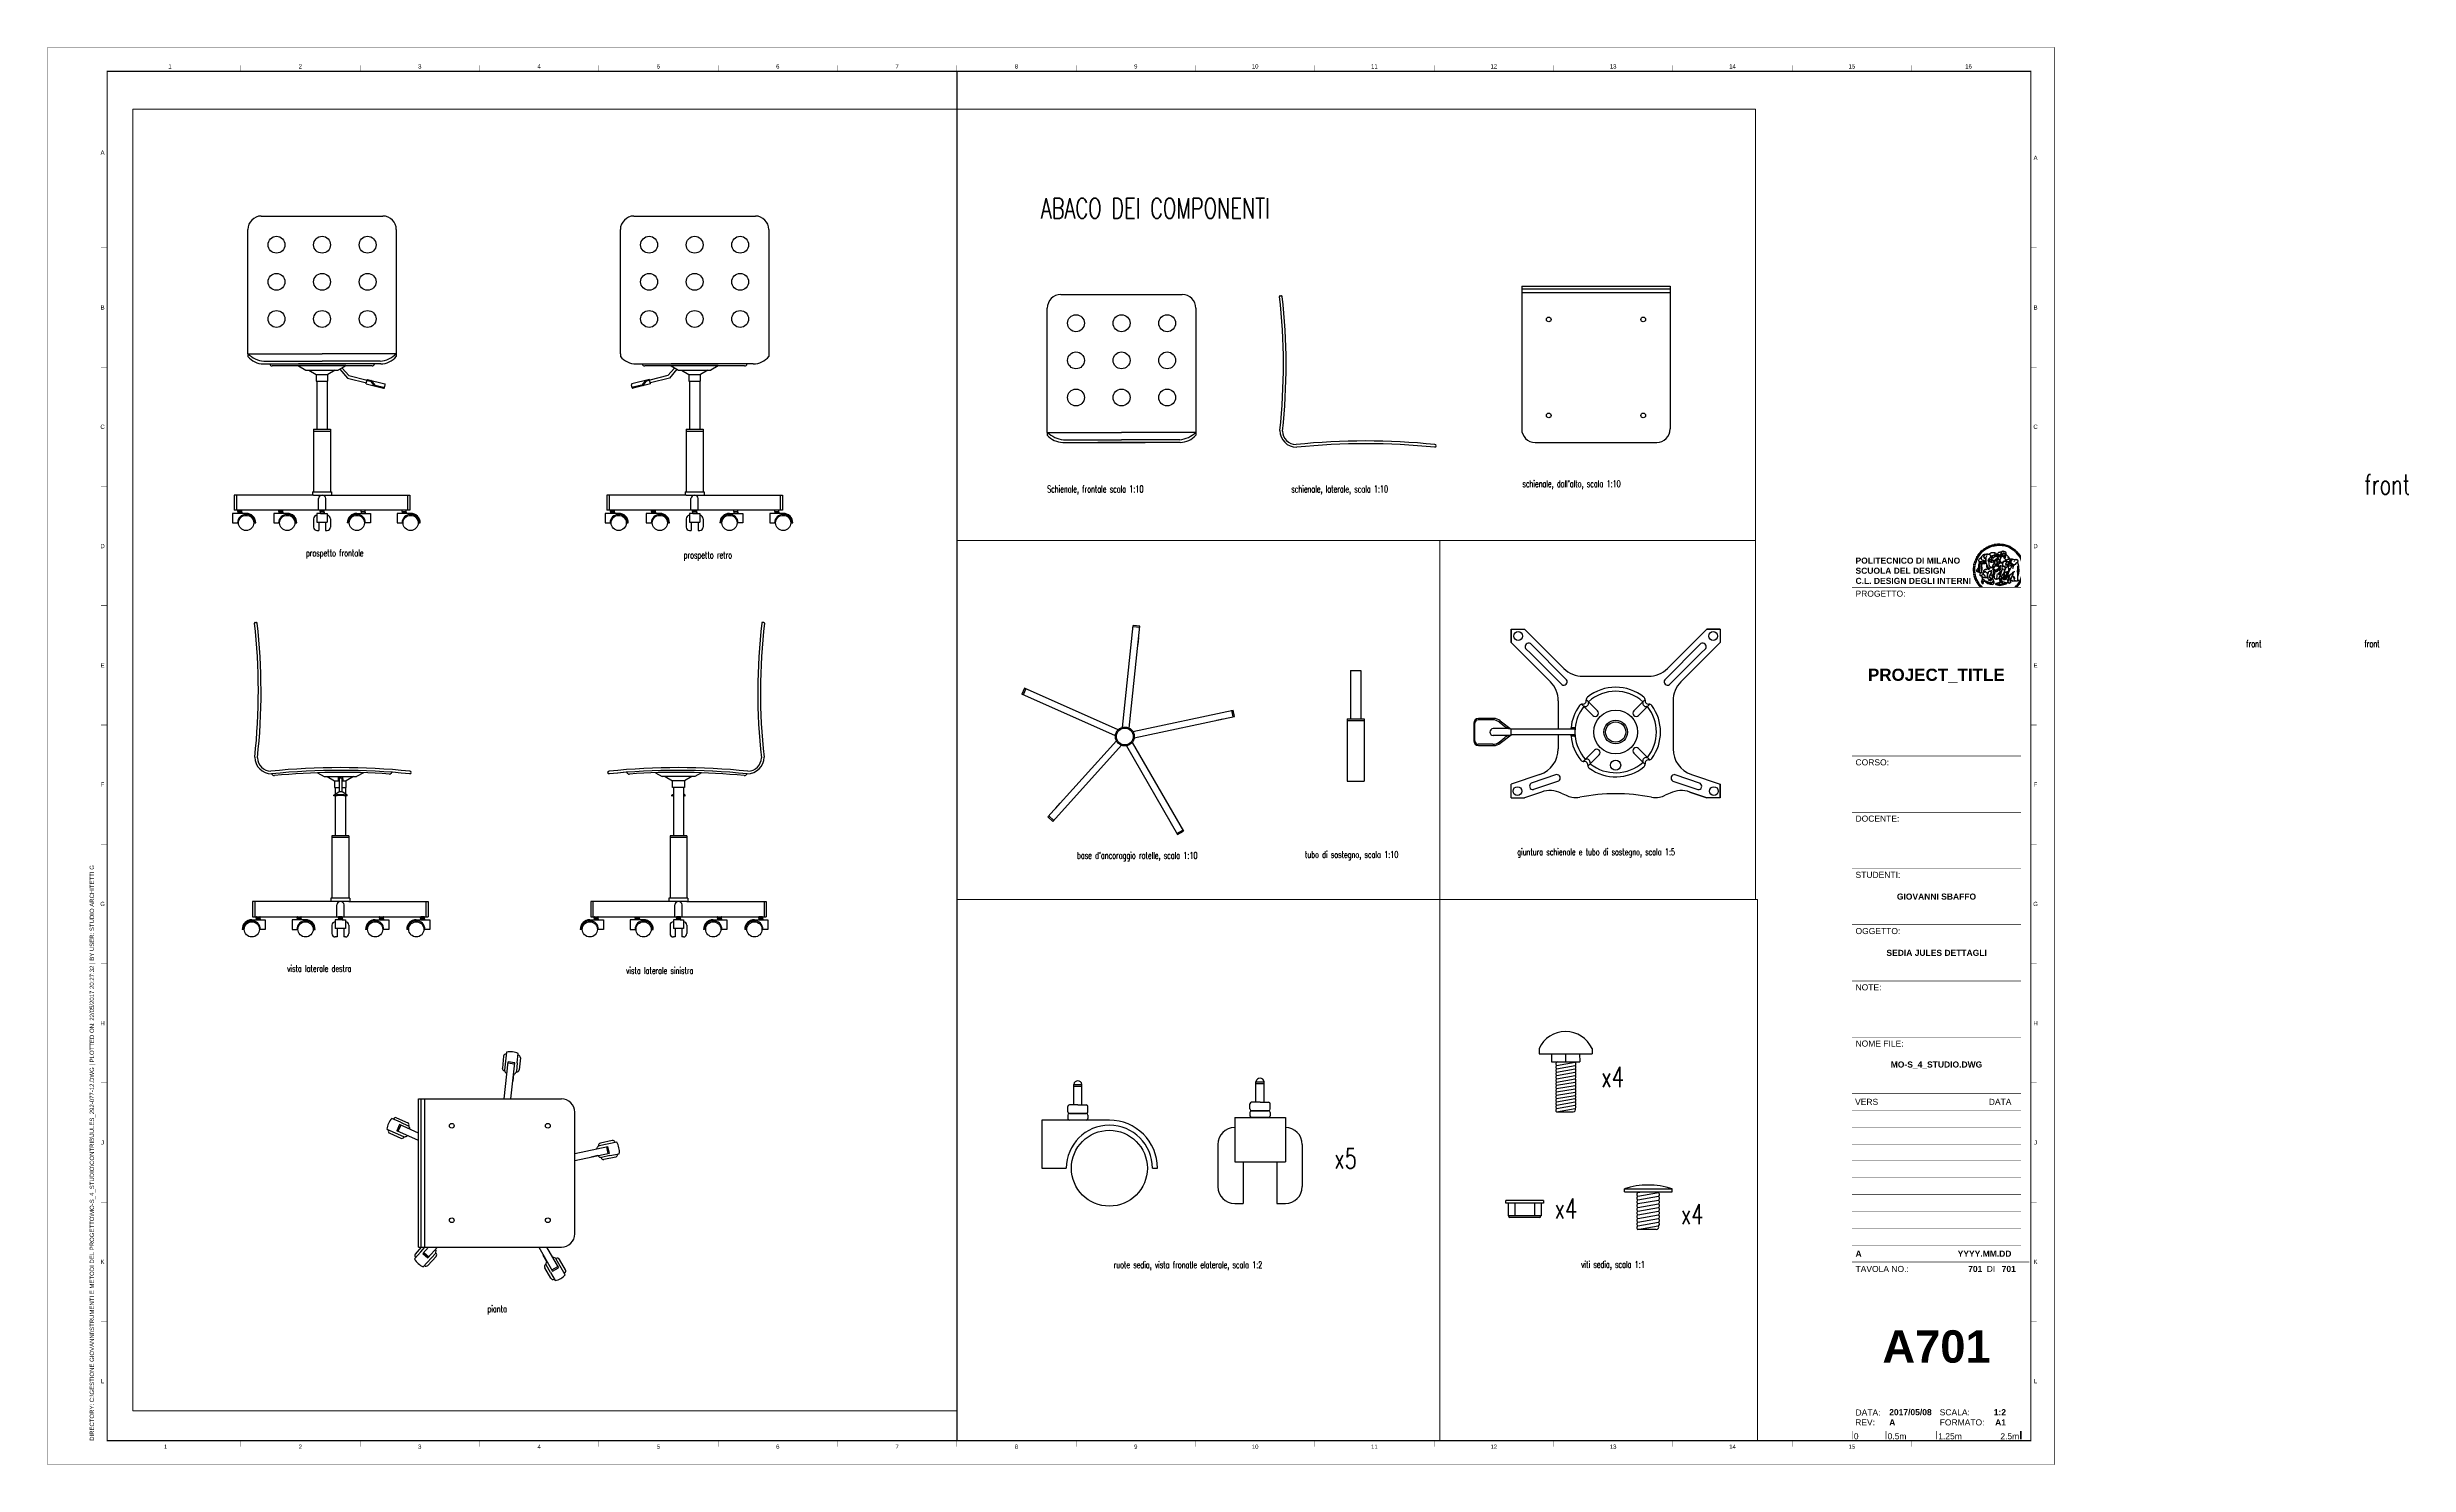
# Paper-space layout 'prospetti + abaco' of a CAD drawing. Header units: millimetres. Extents: x -5 to 695, y -6 to 414.
# The model-space entities are those that its viewports show. They can reach past a viewport. Long polylines and large blocks are cut down to what shows.
import ezdxf
from ezdxf.enums import TextEntityAlignment as Align

# ---------------------------------------------------------------- set-up
doc = ezdxf.new("R2010")
doc.units = ezdxf.units.MM
doc.header["$LTSCALE"] = 100
doc.set_wipeout_variables(frame=1)
doc.linetypes.add('CONTINUA', pattern=[0])
doc.layers.get('0').update_dxf_attribs({"plot": 0})
for name, color, linetype in [('CARTIGLIO', 7, 'Continuous'), ('G-ANNO-LOGO', 3, 'Continuous'), ('G-ANNO-TEXT', 3, 'Continuous'), ('G-ANNO-TTLB', 3, 'Continuous'), ('PGF-ARREDO', 73, 'Continuous'), ('TESTI', 8, 'Continuous')]:
    doc.layers.add(name, color=color, linetype=linetype)
doc.layers.add('G-ANNO-NPLT', color=210, linetype='Continuous', plot=False)
doc.styles.add('ARIAL', font='arial.ttf')
doc.styles.add('ARIAL-BOLD', font='')
doc.styles.add('dim', font='romans.shx', dxfattribs={"width": 0.7})
doc.styles.add('E-ARIAL', font='arial.ttf')
doc.styles.get('ARIAL-BOLD').set_extended_font_data('Arial', bold=True)

psp = doc.layouts.new('prospetti + abaco')

# ---------------------------------------------------------------- texts
at = {"color": 2, "style": 'dim', "width": 0.7}
psp.add_text('front', height=6, dxfattribs=at).set_placement((681.75, 281.66))
at = {"color": 1, "style": 'dim', "width": 0.7}
for p in [(646.74, 236.47), (681.75, 236.47)]:
    psp.add_text('front', height=2, dxfattribs=at).set_placement(p)
at = {"layer": 'TESTI', "color": 1, "style": 'dim', "width": 0.7}
for s, height, p in [('ABACO DEI COMPONENTI', 6, (289.63, 363.53)), ('Schienale, frontale scala 1:10', 2, (291.49, 282.32)), ('schienale, laterale, scala 1:10', 2, (363.84, 282.32)), ("schienale, dall'alto, scala 1:10", 2, (432.31, 283.87)), ('prospetto frontale', 2, (71.93, 263.36)), ('prospetto retro', 2, (183.83, 262.74)), ("base d'ancoraggio rotelle, scala 1:10", 2, (300.36, 173.72)), ('tubo di sostegno, scala 1:10', 2, (367.88, 173.98)), ('giuntura schienale e tubo di sostegno, scala 1:5', 2, (430.76, 174.76)), ('vista laterale destra', 2, (66.37, 140.21)), ('vista laterale sinistra', 2, (166.78, 139.59)), ('x4', 6, (455.73, 106.08)), ('x5', 6, (376.58, 81.9)), ('x4', 6, (441.88, 67.07)), ('x4', 6, (479.25, 65.4)), ('ruote sedia, vista fronatle elaterale, scala 1:2', 2, (311.2, 52.39)), ('viti sedia, scala 1:1', 2, (449.73, 52.5)), ('pianta', 2, (125.7, 39.35))]:
    psp.add_text(s, height=height, dxfattribs=at).set_placement(p)

msp = doc.modelspace()

# ---------------------------------------------------------------- blocks, each defined once
blk = doc.blocks.new('logoPolimi')
for p, q in [((-0.93, 2.18), (-0.84, 1.99)), ((-0.83, 2.22), (-0.75, 2.03)), ((-0.72, 2.26), (-0.66, 2.06)), ((-0.61, 2.29), (-0.56, 2.09)), ((-0.51, 2.32), (-0.46, 2.11)), ((-0.4, 2.34), (-0.36, 2.13)), ((-0.29, 2.35), (-0.26, 2.14)), ((-0.18, 2.36), (-0.16, 2.15)), ((-0.07, 2.37), (-0.06, 2.16)), ((0.04, 2.37), (0.04, 2.16)), ((0.15, 2.36), (0.14, 2.16)), ((0.26, 2.36), (0.24, 2.15)), ((0.37, 2.34), (0.34, 2.13)), ((0.48, 2.32), (0.44, 2.12)), ((0.59, 2.3), (0.54, 2.09)), ((0.69, 2.27), (0.63, 2.07)), ((0.8, 2.23), (0.73, 2.03)), ((0.9, 2.19), (0.82, 2)), ((-2.37, 0.12), (-2.16, 0.11)), ((-2.37, 0.01), (-2.16, 0.01)), ((-2.36, 0.23), (-2.15, 0.21)), ((-2.35, 0.34), (-2.14, 0.31)), ((-2.33, 0.45), (-2.12, 0.41)), ((-2.3, 0.55), (-2.1, 0.51)), ((-2.28, 0.66), (-2.07, 0.6)), ((-2.24, 0.77), (-2.04, 0.7)), ((-2.2, 0.87), (-2.01, 0.79)), ((-2.16, 0.97), (-1.97, 0.89)), ((-2.11, 1.07), (-1.93, 0.98)), ((-2.06, 1.17), (-1.88, 1.07)), ((-2.01, 1.26), (-1.83, 1.15)), ((-1.94, 1.36), (-1.77, 1.24)), ((-1.88, 1.45), (-1.71, 1.32)), ((-1.84, 0.03), (-1.82, 0.35)), ((-1.81, 1.53), (-1.65, 1.4)), ((-1.74, 1.61), (-1.58, 1.47)), ((-1.73, 0.59), (-1.73, 0.59)), ((-1.73, 0.59), (-1.73, 0.59)), ((-1.66, 1.69), (-1.51, 1.54)), ((-1.65, 0.57), (-1.65, 0.57)), ((-1.59, 1.12), (-1.59, 1.12)), ((-1.58, 1.77), (-1.44, 1.61)), ((-1.51, 0.55), (-1.51, 0.55)), ((-1.51, 0.55), (-1.51, 0.55)), ((-1.49, 1.84), (-1.36, 1.68)), ((-1.41, 1.91), (-1.28, 1.74)), ((-1.32, 1.97), (-1.2, 1.8)), ((-1.31, 0.79), (-1.21, 0.75)), ((-1.21, 0.75), (-1.31, 0.79)), ((-1.21, 0.75), (-1.31, 0.79)), ((-1.22, 2.03), (-1.11, 1.85)), ((-1.21, 0.75), (-1.21, 0.75)), ((-1.21, 0.75), (-1.21, 0.75)), ((-1.19, 0.76), (-1.19, 0.76)), ((-1.19, 0.76), (-1.19, 0.76)), ((-1.17, 0.99), (-1.18, 0.99)), ((-1.18, 0.99), (-1.17, 0.99)), ((-1.16, 0.57), (-1.16, 0.57)), ((-1.16, 0.57), (-1.16, 0.57)), ((-1.13, 2.09), (-1.03, 1.9)), ((-1.1, 0.01), (-0.99, 0.06)), ((-0.99, 0.06), (-1.1, 0.01)), ((-0.99, 0.06), (-1.1, 0.01)), ((-1.03, 2.14), (-0.94, 1.95)), ((-0.99, 0.06), (-0.99, 0.06)), ((-0.99, 0.06), (-0.99, 0.06)), ((-0.97, 0.79), (-0.98, 0.79)), ((-0.89, 0.84), (-0.97, 0.79)), ((-0.97, 0.79), (-0.89, 0.84)), ((-0.96, 1.41), (-0.96, 1.41)), ((-0.96, 1.41), (-0.96, 1.41)), ((-0.89, 0.84), (-0.82, 0.87)), ((-0.82, 0.87), (-0.89, 0.84)), ((-0.89, 0.84), (-0.82, 0.87)), ((-0.88, 0.83), (-0.89, 0.84)), ((-0.85, 1.39), (-0.85, 1.39)), ((-0.85, 1.39), (-0.85, 1.39)), ((-0.84, 0.14), (-0.84, 0.14)), ((-0.77, 1.08), (-0.78, 1.08)), ((-0.78, 1.08), (-0.77, 1.08)), ((-0.61, 1.12), (-0.77, 1.08)), ((-0.77, 1.08), (-0.61, 1.12)), ((-0.77, 1.08), (-0.61, 1.12)), ((-0.75, 1.3), (-0.76, 1.29)), ((-0.76, 1.29), (-0.75, 1.3)), ((-0.65, 0.99), (-0.7, 0.96)), ((-0.69, 0.18), (-0.68, 0.18)), ((-0.66, 0.93), (-0.66, 0.93)), ((-0.66, 0.93), (-0.64, 0.93)), ((-0.66, 0.93), (-0.66, 0.93)), ((-0.66, 0.93), (-0.66, 0.93)), ((-0.63, 1.01), (-0.63, 1.01)), ((-0.63, 1.01), (-0.62, 1.01)), ((-0.63, 0.66), (-0.63, 0.66)), ((-0.6, 1.12), (-0.61, 1.12)), ((-0.61, 1.12), (-0.6, 1.12)), ((-0.61, 1.12), (-0.6, 1.12)), ((-0.61, 0.86), (-0.57, 0.85)), ((-0.57, 0.85), (-0.61, 0.86)), ((-0.61, 0.86), (-0.57, 0.85)), ((-0.53, 1.08), (-0.6, 1.12)), ((-0.6, 1.12), (-0.6, 1.11)), ((-0.6, 1.12), (-0.53, 1.08)), ((-0.57, 0.8), (-0.59, 0.8)), ((-0.57, 0.85), (-0.53, 0.84)), ((-0.57, 0.85), (-0.57, 0.85)), ((-0.57, 0.85), (-0.57, 0.85)), ((-0.57, 0.85), (-0.53, 0.84)), ((-0.56, 0.29), (-0.49, 0.48)), ((-0.56, 0.14), (-0.56, 0.29)), ((-0.5, 0.11), (-0.56, 0.14)), ((-0.53, 0.84), (-0.51, 0.84)), ((-0.53, 0.84), (-0.51, 0.84)), ((-0.53, 0.84), (-0.53, 0.84)), ((-0.51, 0.11), (-0.51, 0.11)), ((-0.51, 0.11), (-0.51, 0.11)), ((-0.34, 0.33), (-0.5, 0.11)), ((-0.49, 0.48), (-0.41, 0.55)), ((-0.42, 0.8), (-0.47, 0.79)), ((-0.42, 0.8), (-0.47, 0.79)), ((-0.47, 0.79), (-0.45, 0.76)), ((-0.47, 0.79), (-0.45, 0.76)), ((-0.45, 1.14), (-0.42, 1.11)), ((-0.42, 1.26), (-0.36, 1.22)), ((-0.41, 0.55), (-0.34, 0.49)), ((-0.4, 1.37), (-0.38, 1.38)), ((-0.39, 1.37), (-0.4, 1.37)), ((-0.35, 1.33), (-0.4, 1.37)), ((-0.39, 1.24), (-0.4, 1.23)), ((-0.38, 1.14), (-0.38, 1.14)), ((-0.34, 0.49), (-0.09, 0.48)), ((-0.16, 0.32), (-0.34, 0.33)), ((-0.14, 0.32), (-0.31, 0.34)), ((-0.28, 1.3), (-0.29, 1.3)), ((-0.28, 1.3), (-0.28, 1.3)), ((-0.16, 1.24), (-0.16, 1.25)), ((-0.16, 1.25), (-0.16, 1.25)), ((-0.16, 0.49), (-0.14, 0.64)), ((-0.06, 0.27), (-0.16, 0.32)), ((-0.1, 0.88), (-0.09, 0.87)), ((-0.08, 1.37), (-0.08, 1.38)), ((-0.08, 1.23), (-0.05, 1.21)), ((-0.05, 1.21), (-0.08, 1.23)), ((-0.08, 1.23), (-0.05, 1.21)), ((-0.03, 0.26), (-0.06, 0.27)), ((-0.05, 1.21), (-0.04, 1.21)), ((-0.04, 1.21), (-0.05, 1.21)), ((-0.04, 1.21), (-0.04, 1.21)), ((-0.04, 1.21), (-0.04, 1.21)), ((-0.04, 0.48), (-0.03, 0.26)), ((0.03, 1.15), (0.03, 1.15)), ((0.03, 0.66), (0.03, 0.67)), ((0.07, 0.58), (0.07, 0.57)), ((0.1, 1.18), (0.1, 1.18)), ((0.1, 0.84), (0.1, 0.84)), ((0.13, 1.32), (0.17, 1.19)), ((0.14, 0.71), (0.34, 0.65)), ((0.31, 0.56), (0.17, 0.63)), ((0.27, 1.61), (0.27, 1.61)), ((0.27, 1.61), (0.27, 1.61)), ((0.27, 1.61), (0.27, 1.61)), ((0.29, 1.29), (0.29, 1.29)), ((0.29, 1.29), (0.29, 1.29)), ((0.29, 1.29), (0.29, 1.29)), ((0.29, 1.29), (0.29, 1.29)), ((0.33, 0.49), (0.34, 0.49)), ((0.33, 0.03), (0.35, 0.03)), ((0.33, 0.03), (0.35, 0.03)), ((0.34, 0.65), (0.34, 0.64)), ((0.35, 0.03), (0.57, 0.06)), ((0.35, 0.03), (0.57, 0.06)), ((0.35, 0.03), (0.35, 0.03)), ((0.35, 0.03), (0.35, 0.03)), ((0.38, 1.36), (0.37, 1.35)), ((0.38, 0.34), (0.37, 0.34)), ((0.38, 0.34), (0.38, 0.34)), ((0.43, 0.67), (0.39, 0.64)), ((0.49, 1.05), (0.51, 1.13)), ((0.51, 1.13), (0.49, 1.05)), ((0.49, 1.05), (0.51, 1.13)), ((0.51, 1.31), (0.5, 1.29)), ((0.51, 1.13), (0.52, 1.23)), ((0.52, 1.23), (0.51, 1.23)), ((0.51, 1.23), (0.52, 1.23)), ((0.52, 1.23), (0.51, 1.13)), ((0.51, 1.13), (0.52, 1.23)), ((0.52, 1.24), (0.6, 1.37)), ((0.52, 1.23), (0.6, 1.36)), ((0.6, 1.36), (0.52, 1.23)), ((0.52, 1.23), (0.52, 1.23)), ((0.52, 1.23), (0.52, 1.24)), ((0.52, 1.23), (0.52, 1.23)), ((0.55, 1.07), (0.53, 1.06)), ((0.53, 1.04), (0.53, 1.06)), ((0.53, 1.05), (0.53, 1.04)), ((0.54, 0.3), (0.63, 0.32)), ((0.54, -0.08), (0.61, 0.06)), ((0.61, 0.06), (0.54, -0.08)), ((0.54, -0.08), (0.61, 0.06)), ((0.56, 0.19), (0.59, 0.21)), ((0.57, 1.07), (0.57, 1.07)), ((0.57, 1.07), (0.57, 1.07)), ((0.57, 1.07), (0.57, 1.07)), ((0.57, 1.07), (0.57, 1.07)), ((0.57, 1.07), (0.57, 1.07)), ((0.57, 1.07), (0.57, 1.07)), ((0.57, 1.07), (0.57, 1.07)), ((0.58, 0.3), (0.59, 0.29)), ((0.59, 0.78), (0.59, 0.79)), ((0.59, 0.79), (0.59, 0.79)), ((0.59, 0.79), (0.59, 0.79)), ((0.59, 0.79), (0.59, 0.78)), ((0.61, 0.06), (0.6, 0.07)), ((0.6, 0.07), (0.61, 0.06)), ((0.61, 0.06), (0.61, 0.07)), ((0.62, 0.21), (0.65, 0.22)), ((0.64, 1.37), (0.65, 1.37)), ((0.69, 0.86), (0.68, 0.86)), ((0.68, 0.86), (0.69, 0.86)), ((0.68, 0.76), (0.68, 0.76)), ((0.76, 0.26), (0.76, 0.26)), ((0.82, 0.35), (0.84, 0.36)), ((0.82, 0.35), (0.82, 0.35)), ((0.84, 0.36), (0.84, 0.37)), ((0.85, 0.34), (1.05, 0.35)), ((1, 2.15), (0.91, 1.96)), ((0.93, 1.05), (0.93, 1.05)), ((0.93, 1.05), (0.93, 1.05)), ((0.93, 1.05), (0.93, 1.04)), ((0.93, 1.05), (0.93, 1.05)), ((0.97, 0.66), (0.96, 0.66)), ((1.01, 0.97), (0.98, 0.96)), ((1.1, 2.1), (1, 1.91)), ((1.2, 2.04), (1.09, 1.86)), ((1.17, 0.96), (1.17, 0.95)), ((1.17, 0.95), (1.17, 0.95)), ((1.29, 1.99), (1.18, 1.81)), ((1.38, 1.92), (1.26, 1.75)), ((1.34, 0.37), (1.26, 0.04)), ((1.27, 0.37), (1.27, 0.38)), ((1.28, 0.95), (1.28, 0.95)), ((1.47, 1.86), (1.34, 1.69)), ((1.37, 0.73), (1.46, 0.81)), ((1.41, 0.4), (1.41, 0.41)), ((1.56, 1.79), (1.42, 1.63)), ((1.64, 1.71), (1.49, 1.56)), ((1.49, 0.9), (1.57, 0.92)), ((1.72, 1.63), (1.56, 1.49)), ((1.67, 0.6), (1.57, 0.53)), ((1.79, 1.55), (1.63, 1.41)), ((1.86, 1.47), (1.7, 1.34)), ((1.93, 1.38), (1.76, 1.26)), ((1.99, 1.29), (1.81, 1.17)), ((2.05, 1.19), (1.87, 1.09)), ((2.1, 1.1), (1.92, 1)), ((2.15, 1), (1.96, 0.91)), ((2.19, 0.9), (2, 0.82)), ((2.23, 0.79), (2.04, 0.72)), ((2.27, 0.69), (2.07, 0.63)), ((2.3, 0.58), (2.09, 0.53)), ((2.32, 0.47), (2.12, 0.43)), ((2.34, 0.37), (2.13, 0.33)), ((2.36, 0.26), (2.15, 0.23)), ((2.37, 0.15), (2.16, 0.13)), ((2.37, 0.04), (2.16, 0.03)), ((-2.37, -0.1), (-2.16, -0.09)), ((-2.36, -0.21), (-2.15, -0.19)), ((-2.35, -0.32), (-2.14, -0.29)), ((-2.33, -0.43), (-2.12, -0.39)), ((-2.31, -0.54), (-2.1, -0.49)), ((-2.28, -0.65), (-2.08, -0.59)), ((-2.25, -0.75), (-2.05, -0.69)), ((-2.21, -0.86), (-2.02, -0.78)), ((-2.17, -0.96), (-1.98, -0.87)), ((-2.12, -1.06), (-1.93, -0.96)), ((-2.07, -1.16), (-1.89, -1.05)), ((-2.04, -0.15), (-1.97, -0.2)), ((-2.01, -1.25), (-1.84, -1.14)), ((-1.95, -1.34), (-1.78, -1.22)), ((-1.89, -1.43), (-1.72, -1.31)), ((-1.82, -1.52), (-1.66, -1.38)), ((-1.75, -1.6), (-1.59, -1.46)), ((-1.67, -1.68), (-1.52, -1.53)), ((-1.58, -0.12), (-1.6, -0.18)), ((-1.6, -0.18), (-1.58, -0.28)), ((-1.57, -0.54), (-1.59, -0.54)), ((-1.59, -0.54), (-1.59, -0.54)), ((-1.59, -1.76), (-1.45, -1.6)), ((-1.56, -0.32), (-1.56, -0.31)), ((-1.56, -0.31), (-1.56, -0.31)), ((-1.53, -0.65), (-1.53, -0.65)), ((-1.53, -0.65), (-1.53, -0.65)), ((-1.51, -1.83), (-1.37, -1.67)), ((-1.48, -0.86), (-1.48, -0.85)), ((-1.42, -0.37), (-1.42, -0.37)), ((-1.42, -1.9), (-1.29, -1.73)), ((-1.38, -0.46), (-1.38, -0.46)), ((-1.33, -1.96), (-1.21, -1.79)), ((-1.31, -0.24), (-1.31, -0.23)), ((-1.31, -0.23), (-1.31, -0.24)), ((-1.24, -2.02), (-1.13, -1.84)), ((-1.23, -0.19), (-1.23, -0.19)), ((-1.23, -0.19), (-1.23, -0.19)), ((-1.23, -0.19), (-1.23, -0.19)), ((-1.23, -0.19), (-1.23, -0.19)), ((-1.14, -2.08), (-1.04, -1.89)), ((-1.04, -2.13), (-0.95, -1.94)), ((-1.01, -0.39), (-1.02, -0.39)), ((-1.02, -0.39), (-1.01, -0.39)), ((-1.02, -0.7), (-1.02, -0.7)), ((-1.02, -0.7), (-1.02, -0.7)), ((-1.02, -0.7), (-1.02, -0.7)), ((-0.94, -2.18), (-0.86, -1.98)), ((-0.84, -2.22), (-0.77, -2.02)), ((-0.79, -0.51), (-0.83, -0.58)), ((-0.83, -0.58), (-0.79, -0.51)), ((-0.83, -0.58), (-0.79, -0.51)), ((-0.78, -1.05), (-0.83, -0.94)), ((-0.83, -0.94), (-0.78, -1.05)), ((-0.83, -0.94), (-0.83, -0.94)), ((-0.83, -0.94), (-0.78, -1.05)), ((-0.82, -1.23), (-0.82, -1.23)), ((-0.82, -1.23), (-0.77, -1.23)), ((-0.77, -1.23), (-0.82, -1.23)), ((-0.82, -1.23), (-0.82, -1.23)), ((-0.77, -1.23), (-0.82, -1.23)), ((-0.75, -0.96), (-0.8, -0.89)), ((-0.8, -0.89), (-0.79, -0.92)), ((-0.79, -0.92), (-0.8, -0.89)), ((-0.8, -0.89), (-0.75, -0.96)), ((-0.79, -0.92), (-0.8, -0.89)), ((-0.8, -0.89), (-0.8, -0.89)), ((-0.8, -0.89), (-0.75, -0.96)), ((-0.79, -0.92), (-0.78, -0.95)), ((-0.78, -0.95), (-0.79, -0.92)), ((-0.78, -0.95), (-0.79, -0.92)), ((-0.77, -0.49), (-0.78, -0.48)), ((-0.78, -0.48), (-0.77, -0.49)), ((-0.78, -0.95), (-0.76, -1)), ((-0.76, -1), (-0.78, -0.95)), ((-0.76, -1), (-0.78, -0.95)), ((-0.71, -0.89), (-0.75, -0.87)), ((-0.75, -0.87), (-0.71, -0.89)), ((-0.75, -0.87), (-0.71, -0.89)), ((-0.72, -1.01), (-0.75, -0.96)), ((-0.75, -0.96), (-0.72, -1.01)), ((-0.75, -0.96), (-0.72, -1.01)), ((-0.74, -2.25), (-0.67, -2.05)), ((-0.64, -0.93), (-0.71, -0.89)), ((-0.71, -0.89), (-0.64, -0.93)), ((-0.71, -0.89), (-0.64, -0.93)), ((-0.66, -0.53), (-0.66, -0.53)), ((-0.66, -0.53), (-0.66, -0.53)), ((-0.66, -0.53), (-0.66, -0.53)), ((-0.63, -2.29), (-0.57, -2.08)), ((-0.52, -2.31), (-0.48, -2.11)), ((-0.39, -0.81), (-0.51, -0.69)), ((-0.51, -1.04), (-0.5, -1.04)), ((-0.48, -0.42), (-0.48, -0.42)), ((-0.48, -0.42), (-0.48, -0.42)), ((-0.48, -0.42), (-0.48, -0.42)), ((-0.42, -2.33), (-0.38, -2.13)), ((-0.41, -0.51), (-0.41, -0.51)), ((-0.38, -0.05), (-0.39, -0.12)), ((-0.39, -0.12), (-0.37, -0.1)), ((-0.35, -0.14), (-0.37, -0.08)), ((-0.37, -0.09), (-0.37, -0.09)), ((-0.33, -0.12), (-0.35, -0.14)), ((-0.32, -0.14), (-0.35, -0.14)), ((-0.35, -0.18), (-0.34, -0.22)), ((-0.34, -0.08), (-0.29, -0.16)), ((-0.34, -0.22), (-0.34, -0.22)), ((-0.27, -0.17), (-0.32, -0.14)), ((-0.31, -2.35), (-0.28, -2.14)), ((-0.25, -0.91), (-0.26, -0.9)), ((-0.26, -1.29), (0.1, -1.2)), ((0.1, -1.2), (-0.26, -1.29)), ((0.08, -1.4), (-0.26, -1.29)), ((-0.26, -1.29), (0.08, -1.4)), ((-0.26, -1.38), (-0.26, -1.29)), ((-0.26, -1.29), (-0.26, -1.29)), ((-0.26, -1.29), (-0.26, -1.38)), ((-0.26, -1.29), (0.08, -1.4)), ((-0.26, -1.29), (-0.26, -1.29)), ((0.08, -1.49), (-0.26, -1.38)), ((-0.26, -1.38), (0.09, -1.49)), ((-0.2, -2.36), (-0.18, -2.15)), ((-0.14, -0.15), (-0.16, -0.13)), ((-0.11, -0.04), (-0.12, -0.05)), ((-0.09, -2.37), (-0.08, -2.16)), ((-0.04, -0.41), (-0.01, -0.44)), ((-0.01, -0.44), (-0.04, -0.41)), ((-0.04, -0.41), (-0.01, -0.44)), ((0.03, -2.37), (0.02, -2.16)), ((0.07, -0.84), (0.07, -0.84)), ((0.07, -0.84), (0.07, -0.84)), ((0.1, -1.2), (0.08, -1.32)), ((0.08, -1.32), (0.13, -1.2)), ((0.08, -1.4), (0.72, -1.22)), ((0.72, -1.22), (0.08, -1.4)), ((0.08, -1.4), (0.72, -1.22)), ((0.72, -1.31), (0.08, -1.49)), ((0.08, -1.44), (0.08, -1.4)), ((0.08, -1.4), (0.08, -1.44)), ((0.08, -1.4), (0.08, -1.49)), ((0.08, -1.49), (0.08, -1.44)), ((0.08, -1.44), (0.08, -1.44)), ((0.08, -1.44), (0.08, -1.45)), ((0.08, -1.45), (0.08, -1.46)), ((0.08, -1.46), (0.08, -1.49)), ((0.1, -1.01), (0.09, -0.86)), ((0.1, -1.01), (0.09, -0.86)), ((0.09, -1.49), (0.72, -1.31)), ((0.1, -1.2), (0.12, -1.04)), ((0.12, -1.04), (0.1, -1.2)), ((0.13, -1.2), (0.1, -1.2)), ((0.1, -1.2), (0.13, -1.2)), ((0.13, -1.2), (0.1, -1.2)), ((0.1, -1.2), (0.1, -1.2)), ((0.11, -0.44), (0.11, -0.44)), ((0.11, -0.44), (0.11, -0.44)), ((0.12, -0.21), (0.12, -0.21)), ((0.12, -0.21), (0.12, -0.21)), ((0.12, -0.21), (0.12, -0.21)), ((0.12, -0.21), (0.12, -0.21)), ((0.12, -0.21), (0.12, -0.21)), ((0.12, -0.21), (0.12, -0.21)), ((0.12, -0.21), (0.12, -0.21)), ((0.12, -0.21), (0.12, -0.21)), ((0.12, -0.21), (0.12, -0.21)), ((0.12, -0.21), (0.12, -0.21)), ((0.12, -0.21), (0.12, -0.21)), ((0.12, -0.21), (0.12, -0.21)), ((0.12, -0.21), (0.12, -0.21)), ((0.12, -0.56), (0.14, -0.53)), ((0.14, -0.53), (0.12, -0.56)), ((0.12, -0.56), (0.14, -0.53)), ((0.12, -1.04), (0.12, -1.04)), ((0.12, -1.04), (0.12, -1.04)), ((0.12, -1.04), (0.12, -1.04)), ((0.14, -2.37), (0.12, -2.16)), ((0.21, -0.99), (0.13, -1.2)), ((0.13, -1.2), (0.21, -0.99)), ((0.36, -1.14), (0.13, -1.2)), ((0.13, -1.2), (0.26, -1.17)), ((0.14, -0.53), (0.16, -0.49)), ((0.16, -0.49), (0.14, -0.53)), ((0.14, -0.53), (0.16, -0.49)), ((0.16, -0.49), (0.16, -0.49)), ((0.16, -0.49), (0.16, -0.49)), ((0.28, -1.19), (0.21, -0.99)), ((0.21, -0.99), (0.31, -1.27)), ((0.25, -2.36), (0.22, -2.15)), ((0.24, -0.17), (0.24, -0.16)), ((0.24, -0.16), (0.24, -0.17)), ((0.25, -0.84), (0.25, -0.88)), ((0.25, -0.88), (0.25, -0.84)), ((0.25, -0.88), (0.25, -0.84)), ((0.25, -0.88), (0.29, -1.17)), ((0.26, -0.88), (0.25, -0.88)), ((0.31, -1.27), (0.25, -0.88)), ((0.26, -1.17), (0.28, -1.16)), ((0.28, -1.16), (0.36, -1.14)), ((0.29, -1.17), (0.28, -1.19)), ((0.35, -2.34), (0.32, -2.14)), ((0.36, -1.14), (0.72, -1.22)), ((0.72, -1.22), (0.36, -1.14)), ((0.46, -2.32), (0.42, -2.12)), ((0.49, -0.31), (0.49, -0.31)), ((0.49, -0.31), (0.49, -0.31)), ((0.5, -0.27), (0.5, -0.27)), ((0.51, -0.27), (0.51, -0.27)), ((0.57, -2.3), (0.52, -2.1)), ((0.68, -2.27), (0.62, -2.07)), ((0.78, -2.24), (0.71, -2.04)), ((0.72, -0.81), (0.75, -0.89)), ((0.72, -1.22), (0.72, -1.31)), ((0.72, -1.31), (0.72, -1.22)), ((0.74, -0.23), (0.74, -0.23)), ((0.74, -0.23), (0.75, -0.24)), ((0.75, -0.23), (0.75, -0.23)), ((0.89, -2.2), (0.81, -2)), ((0.86, -0.25), (0.82, -0.34)), ((0.87, -0.22), (0.86, -0.23)), ((0.87, -0.22), (0.86, -0.25)), ((0.99, -2.15), (0.9, -1.96)), ((0.96, -0.58), (0.96, -0.57)), ((1.09, -2.11), (0.99, -1.92)), ((1.05, -1.05), (1.04, -1.05)), ((1.19, -2.05), (1.08, -1.87)), ((1.28, -2), (1.17, -1.82)), ((1.37, -1.93), (1.25, -1.76)), ((1.31, -0.27), (1.3, -0.26)), ((1.3, -0.26), (1.3, -0.26)), ((1.3, -0.26), (1.3, -0.26)), ((1.3, -0.26), (1.31, -0.27)), ((1.3, -0.26), (1.3, -0.26)), ((1.46, -1.87), (1.33, -1.7)), ((1.54, -1.8), (1.41, -1.64)), ((1.63, -1.72), (1.48, -1.57)), ((1.71, -1.65), (1.55, -1.5)), ((1.78, -1.57), (1.62, -1.43)), ((1.85, -1.48), (1.69, -1.35)), ((1.92, -1.39), (1.75, -1.27)), ((1.98, -1.3), (1.81, -1.19)), ((2.04, -1.21), (1.86, -1.1)), ((2.09, -1.11), (1.91, -1.01)), ((2.14, -1.01), (1.95, -0.92)), ((2.19, -0.91), (1.99, -0.83)), ((2.23, -0.81), (2.03, -0.74)), ((2.26, -0.7), (2.06, -0.64)), ((2.29, -0.6), (2.09, -0.55)), ((2.32, -0.49), (2.11, -0.45)), ((2.34, -0.38), (2.13, -0.35)), ((2.35, -0.27), (2.15, -0.25)), ((2.37, -0.08), (2.16, -0.07)), ((2.36, -0.16), (2.16, -0.15))]:
    blk.add_line(p, q)
for points in [[(-1.9, 0.12), (-1.94, 0.02), (-2.05, -0.09), (-2.05, -0.09)], [(-1.86, 0.38), (-1.86, 0.38), (-1.87, 0.19), (-1.9, 0.12)], [(-1.76, 0.6), (-1.76, 0.6), (-1.84, 0.57), (-1.86, 0.38)], [(-1.86, -0.04), (-1.84, 0.02), (-1.84, 0.03), (-1.84, 0.03)], [(-1.82, 0.78), (-1.83, 0.8), (-1.85, 0.86), (-1.83, 0.88)], [(-1.82, 0.78), (-1.83, 0.8), (-1.85, 0.86), (-1.83, 0.88)], [(-1.83, 0.88), (-1.81, 0.9), (-1.76, 0.96), (-1.76, 0.96)], [(-1.83, 0.88), (-1.81, 0.9), (-1.76, 0.96), (-1.76, 0.96)], [(-1.76, 0.6), (-1.83, 0.7), (-1.78, 0.74), (-1.78, 0.74)], [(-1.78, 0.74), (-1.79, 0.74), (-1.83, 0.7), (-1.76, 0.6)], [(-1.78, 0.74), (-1.8, 0.76), (-1.81, 0.78), (-1.82, 0.78)], [(-1.78, 0.74), (-1.8, 0.76), (-1.81, 0.78), (-1.82, 0.78)], [(-1.82, 0.35), (-1.81, 0.5), (-1.73, 0.59), (-1.73, 0.59)], [(-1.82, -0.19), (-1.73, -0.07), (-1.75, 0.14), (-1.75, 0.3)], [(-1.75, 0.33), (-1.75, 0.17), (-1.73, -0.05), (-1.8, -0.17)], [(-1.78, 0.74), (-1.75, 0.72), (-1.72, 0.69), (-1.68, 0.7)], [(-1.68, 0.7), (-1.72, 0.69), (-1.75, 0.72), (-1.78, 0.74)], [(-1.68, 0.7), (-1.72, 0.69), (-1.75, 0.72), (-1.78, 0.74)], [(-1.78, 0.74), (-1.78, 0.74), (-1.78, 0.74), (-1.78, 0.74)], [(-1.76, 0.96), (-1.68, 1.1), (-1.59, 1.12), (-1.59, 1.12)], [(-1.76, 0.96), (-1.68, 1.1), (-1.6, 1.12), (-1.6, 1.12)], [(-1.73, 0.59), (-1.74, 0.59), (-1.75, 0.6), (-1.76, 0.6)], [(-1.73, 0.59), (-1.74, 0.59), (-1.75, 0.6), (-1.76, 0.6)], [(-1.75, 0.3), (-1.76, 0.47), (-1.65, 0.57), (-1.65, 0.57)], [(-1.65, 0.57), (-1.65, 0.57), (-1.76, 0.5), (-1.75, 0.33)], [(-1.65, 0.57), (-1.68, 0.58), (-1.7, 0.58), (-1.73, 0.59)], [(-1.65, 0.57), (-1.68, 0.58), (-1.7, 0.58), (-1.73, 0.59)], [(-1.5, 0.71), (-1.53, 0.74), (-1.61, 0.71), (-1.68, 0.7)], [(-1.68, 0.7), (-1.61, 0.71), (-1.53, 0.73), (-1.5, 0.71)], [(-1.5, 0.71), (-1.53, 0.73), (-1.61, 0.71), (-1.68, 0.7)], [(-1.51, 0.55), (-1.56, 0.56), (-1.61, 0.56), (-1.65, 0.57)], [(-1.65, 0.57), (-1.61, 0.56), (-1.56, 0.56), (-1.51, 0.55)], [(-1.51, 0.55), (-1.56, 0.56), (-1.61, 0.56), (-1.65, 0.57)], [(-1.59, 1.12), (-1.6, 1.06), (-1.61, 0.99), (-1.61, 0.97)], [(-1.61, 0.97), (-1.61, 0.99), (-1.6, 1.06), (-1.59, 1.12)], [(-1.61, 0.97), (-1.61, 0.99), (-1.6, 1.06), (-1.59, 1.12)], [(-1.61, 0.97), (-1.61, 0.95), (-1.56, 0.88), (-1.54, 0.87)], [(-1.54, 0.87), (-1.56, 0.88), (-1.61, 0.95), (-1.61, 0.97)], [(-1.54, 0.87), (-1.56, 0.88), (-1.61, 0.96), (-1.61, 0.97)], [(-1.59, 1.12), (-1.59, 1.13), (-1.59, 1.15), (-1.58, 1.16)], [(-1.59, 1.12), (-1.59, 1.13), (-1.59, 1.15), (-1.58, 1.16)], [(-1.58, 1.16), (-1.57, 1.21), (-1.52, 1.23), (-1.49, 1.25)], [(-1.58, 1.16), (-1.57, 1.21), (-1.52, 1.23), (-1.49, 1.25)], [(-1.58, 0.36), (-1.58, 0.48), (-1.51, 0.55), (-1.51, 0.55)], [(-1.51, 0.55), (-1.51, 0.55), (-1.58, 0.48), (-1.58, 0.36)], [(-1.51, 0.55), (-1.51, 0.55), (-1.58, 0.48), (-1.58, 0.36)], [(-1.55, 0.04), (-1.55, 0.08), (-1.58, 0.25), (-1.58, 0.36)], [(-1.58, 0.36), (-1.58, 0.25), (-1.55, 0.08), (-1.55, 0.04)], [(-1.58, 0.36), (-1.58, 0.25), (-1.55, 0.08), (-1.55, 0.04)], [(-1.58, -0.12), (-1.57, -0.06), (-1.55, 0.02), (-1.55, 0.04)], [(-1.55, 0.04), (-1.55, 0.02), (-1.57, -0.06), (-1.58, -0.12)], [(-1.55, 0.04), (-1.55, 0.02), (-1.56, -0.04), (-1.57, -0.1)], [(-1.54, 0.87), (-1.52, 0.85), (-1.47, 0.83), (-1.44, 0.83)], [(-1.44, 0.83), (-1.47, 0.83), (-1.52, 0.85), (-1.54, 0.87)], [(-1.45, 0.83), (-1.47, 0.83), (-1.52, 0.85), (-1.54, 0.87)], [(-1.51, 0.55), (-1.33, 0.54), (-1.16, 0.57), (-1.16, 0.57)], [(-1.16, 0.57), (-1.16, 0.57), (-1.33, 0.54), (-1.51, 0.55)], [(-1.16, 0.57), (-1.16, 0.57), (-1.33, 0.54), (-1.51, 0.55)], [(-1.5, 0.71), (-1.46, 0.68), (-1.4, 0.62), (-1.33, 0.66)], [(-1.33, 0.66), (-1.4, 0.62), (-1.46, 0.68), (-1.5, 0.71)], [(-1.33, 0.66), (-1.4, 0.62), (-1.46, 0.68), (-1.5, 0.71)], [(-1.49, 1.25), (-1.46, 1.26), (-1.42, 1.33), (-1.39, 1.36)], [(-1.49, 1.25), (-1.46, 1.27), (-1.43, 1.34), (-1.39, 1.36)], [(-1.31, 0.79), (-1.33, 0.79), (-1.42, 0.83), (-1.45, 0.83)], [(-1.44, 0.83), (-1.42, 0.83), (-1.33, 0.79), (-1.31, 0.79)], [(-1.31, 0.79), (-1.33, 0.79), (-1.42, 0.83), (-1.44, 0.83)], [(-1.35, 1.1), (-1.4, 1.17), (-1.36, 1.23), (-1.29, 1.31)], [(-1.29, 1.31), (-1.36, 1.23), (-1.4, 1.17), (-1.35, 1.1)], [(-1.35, 1.1), (-1.4, 1.17), (-1.36, 1.23), (-1.29, 1.31)], [(-1.39, 1.36), (-1.35, 1.38), (-1.26, 1.4), (-1.19, 1.41)], [(-1.39, 1.36), (-1.35, 1.38), (-1.26, 1.4), (-1.19, 1.41)], [(-1.18, 0.99), (-1.24, 0.97), (-1.3, 1.03), (-1.35, 1.1)], [(-1.35, 1.1), (-1.3, 1.03), (-1.24, 0.97), (-1.18, 0.99)], [(-1.18, 1), (-1.24, 0.97), (-1.3, 1.03), (-1.35, 1.1)], [(-1.33, 0.66), (-1.28, 0.7), (-1.23, 0.73), (-1.21, 0.75)], [(-1.21, 0.75), (-1.23, 0.73), (-1.28, 0.7), (-1.33, 0.66)], [(-1.21, 0.75), (-1.23, 0.73), (-1.28, 0.7), (-1.33, 0.66)], [(-1.29, 1.31), (-1.22, 1.39), (-1.01, 1.41), (-0.96, 1.41)], [(-0.96, 1.41), (-1.01, 1.41), (-1.22, 1.39), (-1.29, 1.31)], [(-1.29, 1.31), (-1.22, 1.39), (-1.01, 1.41), (-0.96, 1.41)], [(-1.24, -0.02), (-1.21, -0.01), (-1.1, 0.01), (-1.1, 0.01)], [(-1.1, 0.01), (-1.1, 0.01), (-1.21, -0.01), (-1.24, -0.02)], [(-1.1, 0.01), (-1.1, 0.01), (-1.21, -0.01), (-1.24, -0.02)], [(-1.21, 0.75), (-1.2, 0.75), (-1.19, 0.76), (-1.19, 0.76)], [(-1.19, 0.76), (-1.19, 0.76), (-1.2, 0.75), (-1.21, 0.75)], [(-1.19, 0.76), (-1.19, 0.76), (-1.2, 0.76), (-1.21, 0.75)], [(-1.19, 1.41), (-1.11, 1.43), (-0.97, 1.41), (-0.97, 1.41)], [(-1.19, 1.41), (-1.12, 1.43), (-0.98, 1.41), (-0.98, 1.41)], [(-1.19, 0.76), (-1.19, 0.77), (-1.18, 0.78), (-1.18, 0.79)], [(-1.18, 0.79), (-1.18, 0.78), (-1.19, 0.77), (-1.19, 0.76)], [(-1.19, 0.76), (-1.19, 0.77), (-1.19, 0.78), (-1.18, 0.79)], [(-1.18, 0.68), (-1.18, 0.68), (-1.19, 0.71), (-1.19, 0.76)], [(-1.19, 0.76), (-1.19, 0.71), (-1.18, 0.68), (-1.18, 0.68)], [(-1.18, 0.68), (-1.18, 0.68), (-1.19, 0.71), (-1.19, 0.76)], [(-1.18, 0.97), (-1.18, 0.97), (-1.18, 0.98), (-1.17, 0.99)], [(-1.17, 0.99), (-1.18, 0.98), (-1.18, 0.97), (-1.18, 0.97)], [(-1.18, 0.97), (-1.18, 0.97), (-1.18, 0.98), (-1.17, 0.99)], [(-1.18, 0.79), (-1.17, 0.86), (-1.18, 0.95), (-1.18, 0.97)], [(-1.18, 0.97), (-1.18, 0.95), (-1.17, 0.86), (-1.18, 0.79)], [(-1.18, 0.79), (-1.17, 0.86), (-1.18, 0.95), (-1.18, 0.97)], [(-1.16, 0.57), (-1.17, 0.6), (-1.18, 0.64), (-1.18, 0.68)], [(-1.18, 0.68), (-1.18, 0.64), (-1.17, 0.6), (-1.16, 0.57)], [(-1.16, 0.57), (-1.17, 0.6), (-1.18, 0.64), (-1.18, 0.68)], [(-1.17, 0.99), (-1.17, 1.03), (-1.16, 1.09), (-1.14, 1.13)], [(-1.09, 0.42), (-1.1, 0.44), (-1.14, 0.48), (-1.16, 0.57)], [(-1.16, 0.57), (-1.14, 0.48), (-1.1, 0.44), (-1.09, 0.42)], [(-1.09, 0.42), (-1.1, 0.44), (-1.14, 0.48), (-1.16, 0.57)], [(-1.14, 1.13), (-1.12, 1.18), (-1.05, 1.31), (-1.05, 1.31)], [(-1.12, 0.46), (-1.12, 0.46), (-1.13, 0.38), (-1.11, 0.26)], [(-1.11, 0.26), (-1.08, 0.14), (-1.05, 0.03), (-1.05, 0.03)], [(-1.02, 0.32), (-1.02, 0.32), (-1.08, 0.4), (-1.09, 0.42)], [(-1.09, 0.42), (-1.08, 0.4), (-1.02, 0.32), (-1.02, 0.32)], [(-1.02, 0.32), (-1.02, 0.32), (-1.08, 0.4), (-1.09, 0.42)], [(-0.98, 0.2), (-0.98, 0.21), (-1.02, 0.32), (-1.02, 0.32)], [(-1.02, 0.32), (-1.02, 0.32), (-0.98, 0.21), (-0.98, 0.2)], [(-0.98, 0.2), (-0.98, 0.21), (-1.02, 0.32), (-1.02, 0.32)], [(-1.01, 0.12), (-1, 0.16), (-0.98, 0.19), (-0.98, 0.2)], [(-0.98, 0.2), (-0.98, 0.19), (-1, 0.16), (-1.01, 0.12)], [(-1.01, 0.12), (-1, 0.16), (-0.98, 0.19), (-0.98, 0.2)], [(-0.99, 0.06), (-1, 0.07), (-1.01, 0.1), (-1.01, 0.12)], [(-1.01, 0.12), (-1.01, 0.1), (-1, 0.07), (-0.99, 0.06)], [(-0.99, 0.06), (-1, 0.07), (-1.01, 0.1), (-1.01, 0.12)], [(-0.99, 0.06), (-0.99, 0.06), (-0.99, 0.06), (-0.98, 0.05)], [(-0.98, 0.05), (-0.99, 0.06), (-0.99, 0.06), (-0.99, 0.06)], [(-0.99, 0.05), (-0.99, 0.06), (-0.99, 0.06), (-0.99, 0.06)], [(-0.95, 0.02), (-0.96, 0.03), (-0.97, 0.04), (-0.99, 0.05)], [(-0.98, 1.41), (-0.98, 1.41), (-0.97, 1.41), (-0.96, 1.41)], [(-0.98, 0.81), (-0.94, 0.85), (-0.92, 0.93), (-0.91, 0.97)], [(-0.91, 0.97), (-0.92, 0.93), (-0.94, 0.85), (-0.98, 0.81)], [(-0.91, 0.97), (-0.92, 0.93), (-0.94, 0.85), (-0.98, 0.81)], [(-0.98, 0.79), (-0.98, 0.81), (-0.98, 0.81), (-0.98, 0.81)], [(-0.98, 0.81), (-0.98, 0.81), (-0.98, 0.81), (-0.98, 0.79)], [(-0.98, 0.81), (-0.98, 0.81), (-0.98, 0.81), (-0.98, 0.79)], [(-0.98, 0.79), (-0.98, 0.79), (-0.98, 0.78), (-0.97, 0.77)], [(-0.98, 0.79), (-0.98, 0.79), (-0.98, 0.78), (-0.97, 0.77)], [(-0.98, 0.05), (-0.97, 0.04), (-0.96, 0.03), (-0.95, 0.02)], [(-0.95, 0.02), (-0.96, 0.03), (-0.97, 0.04), (-0.98, 0.05)], [(-0.97, 1.41), (-0.97, 1.41), (-0.97, 1.41), (-0.96, 1.41)], [(-0.97, 0.77), (-0.96, 0.74), (-0.91, 0.64), (-0.91, 0.57)], [(-0.97, 0.77), (-0.96, 0.74), (-0.91, 0.64), (-0.91, 0.57)], [(-0.96, 1.41), (-0.94, 1.41), (-0.9, 1.41), (-0.85, 1.39)], [(-0.96, 1.41), (-0.94, 1.41), (-0.9, 1.41), (-0.85, 1.39)], [(-0.95, 0.02), (-0.94, 0.01), (-0.92, 0.01), (-0.9, 0.01)], [(-0.9, 0.01), (-0.92, 0.01), (-0.94, 0.01), (-0.95, 0.02)], [(-0.91, 0.01), (-0.92, 0.01), (-0.94, 0.01), (-0.95, 0.02)], [(-0.91, 0.97), (-0.89, 1), (-0.87, 1.01), (-0.84, 1.02)], [(-0.84, 1.02), (-0.87, 1.01), (-0.89, 1), (-0.91, 0.97)], [(-0.84, 1.02), (-0.87, 1.01), (-0.89, 1.01), (-0.91, 0.97)], [(-0.91, 0.57), (-0.91, 0.5), (-0.9, 0.43), (-0.88, 0.37)], [(-0.91, 0.57), (-0.91, 0.5), (-0.9, 0.43), (-0.88, 0.37)], [(-0.87, 0.03), (-0.87, 0.03), (-0.89, 0.01), (-0.91, 0.01)], [(-0.9, 0.01), (-0.89, 0.01), (-0.87, 0.03), (-0.87, 0.03)], [(-0.87, 0.03), (-0.87, 0.03), (-0.89, 0.01), (-0.9, 0.01)], [(-0.88, 0.84), (-0.88, 0.84), (-0.89, 0.79), (-0.88, 0.77)], [(-0.88, 0.77), (-0.89, 0.79), (-0.88, 0.83), (-0.88, 0.83)], [(-0.74, 0.66), (-0.85, 0.67), (-0.88, 0.77), (-0.88, 0.77)], [(-0.88, 0.77), (-0.88, 0.77), (-0.85, 0.67), (-0.74, 0.66)], [(-0.88, 0.37), (-0.86, 0.32), (-0.83, 0.25), (-0.82, 0.25)], [(-0.88, 0.37), (-0.86, 0.32), (-0.83, 0.25), (-0.82, 0.25)], [(-0.87, 0.03), (-0.86, 0.03), (-0.86, 0.05), (-0.86, 0.06)], [(-0.86, 0.06), (-0.86, 0.05), (-0.86, 0.03), (-0.87, 0.03)], [(-0.86, 0.06), (-0.86, 0.05), (-0.86, 0.03), (-0.87, 0.03)], [(-0.85, 1.39), (-0.86, 1.42), (-0.8, 1.45), (-0.8, 1.46)], [(-0.85, 1.39), (-0.86, 1.42), (-0.83, 1.44), (-0.82, 1.45)], [(-0.86, 0.06), (-0.86, 0.07), (-0.86, 0.1), (-0.85, 0.11)], [(-0.85, 0.11), (-0.86, 0.1), (-0.86, 0.07), (-0.86, 0.06)], [(-0.85, 0.11), (-0.86, 0.1), (-0.86, 0.07), (-0.86, 0.06)], [(-0.81, 1.36), (-0.83, 1.37), (-0.84, 1.38), (-0.85, 1.39)], [(-0.85, 1.39), (-0.84, 1.38), (-0.83, 1.37), (-0.81, 1.36)], [(-0.85, 1.39), (-0.84, 1.38), (-0.83, 1.37), (-0.81, 1.36)], [(-0.85, 0.11), (-0.85, 0.12), (-0.84, 0.14), (-0.84, 0.14)], [(-0.84, 0.14), (-0.84, 0.14), (-0.85, 0.12), (-0.85, 0.11)], [(-0.84, 0.14), (-0.84, 0.14), (-0.85, 0.12), (-0.85, 0.11)], [(-0.84, 1.02), (-0.83, 1.03), (-0.81, 1.05), (-0.78, 1.08)], [(-0.78, 1.08), (-0.81, 1.05), (-0.83, 1.03), (-0.84, 1.02)], [(-0.78, 1.08), (-0.81, 1.05), (-0.83, 1.03), (-0.84, 1.02)], [(-0.84, 0.14), (-0.83, 0.15), (-0.81, 0.16), (-0.81, 0.16)], [(-0.81, 0.16), (-0.81, 0.16), (-0.83, 0.15), (-0.84, 0.14)], [(-0.81, 0.16), (-0.81, 0.16), (-0.84, 0.15), (-0.84, 0.14)], [(-0.84, 0.15), (-0.84, 0.15), (-0.84, 0.15), (-0.84, 0.14)], [(-0.84, 0.14), (-0.84, 0.14), (-0.84, 0.14), (-0.84, 0.14)], [(-0.84, 0.14), (-0.84, 0.14), (-0.84, 0.14), (-0.84, 0.14)], [(-0.84, 0.14), (-0.84, 0.14), (-0.84, 0.14), (-0.84, 0.14)], [(-0.82, 1.45), (-0.82, 1.45), (-0.8, 1.45), (-0.8, 1.45)], [(-0.82, 0.87), (-0.82, 0.87), (-0.72, 0.91), (-0.66, 0.93)], [(-0.66, 0.93), (-0.72, 0.91), (-0.82, 0.87), (-0.82, 0.87)], [(-0.82, 0.87), (-0.82, 0.87), (-0.72, 0.91), (-0.66, 0.93)], [(-0.82, 0.25), (-0.8, 0.25), (-0.77, 0.24), (-0.77, 0.23)], [(-0.82, 0.25), (-0.8, 0.25), (-0.78, 0.24), (-0.77, 0.23)], [(-0.76, 1.29), (-0.77, 1.32), (-0.79, 1.34), (-0.81, 1.36)], [(-0.81, 1.36), (-0.79, 1.34), (-0.77, 1.32), (-0.76, 1.29)], [(-0.81, 1.36), (-0.79, 1.34), (-0.77, 1.32), (-0.76, 1.3)], [(-0.81, 0.16), (-0.8, 0.17), (-0.8, 0.17), (-0.79, 0.18)], [(-0.79, 0.18), (-0.8, 0.17), (-0.8, 0.17), (-0.81, 0.16)], [(-0.79, 0.18), (-0.8, 0.17), (-0.8, 0.17), (-0.81, 0.16)], [(-0.8, 1.46), (-0.8, 1.49), (-0.69, 1.51), (-0.69, 1.51)], [(-0.8, 1.46), (-0.8, 1.49), (-0.75, 1.49), (-0.75, 1.49)], [(-0.8, 1.45), (-0.8, 1.45), (-0.8, 1.46), (-0.8, 1.46)], [(-0.79, 0.18), (-0.78, 0.18), (-0.77, 0.16), (-0.77, 0.16)], [(-0.77, 0.16), (-0.77, 0.16), (-0.78, 0.18), (-0.79, 0.18)], [(-0.77, 0.16), (-0.77, 0.16), (-0.78, 0.18), (-0.79, 0.18)], [(-0.78, 1.08), (-0.77, 1.1), (-0.76, 1.13), (-0.75, 1.16)], [(-0.75, 1.16), (-0.76, 1.13), (-0.77, 1.1), (-0.78, 1.08)], [(-0.75, 1.16), (-0.76, 1.13), (-0.77, 1.1), (-0.78, 1.08)], [(-0.77, 0.23), (-0.76, 0.22), (-0.72, 0.2), (-0.71, 0.2)], [(-0.77, 0.23), (-0.76, 0.22), (-0.72, 0.2), (-0.71, 0.2)], [(-0.77, 0.16), (-0.77, 0.16), (-0.74, 0.16), (-0.7, 0.17)], [(-0.7, 0.17), (-0.74, 0.16), (-0.77, 0.16), (-0.77, 0.16)], [(-0.7, 0.17), (-0.74, 0.16), (-0.77, 0.16), (-0.77, 0.16)], [(-0.76, 1.3), (-0.74, 1.25), (-0.73, 1.2), (-0.75, 1.16)], [(-0.75, 1.16), (-0.73, 1.2), (-0.74, 1.25), (-0.76, 1.29)], [(-0.76, 1.29), (-0.74, 1.25), (-0.73, 1.2), (-0.75, 1.16)], [(-0.75, 1.49), (-0.75, 1.52), (-0.69, 1.51), (-0.69, 1.51)], [(-0.7, 1.26), (-0.7, 1.28), (-0.73, 1.28), (-0.75, 1.3)], [(-0.75, 1.3), (-0.73, 1.28), (-0.7, 1.28), (-0.7, 1.26)], [(-0.71, 1.24), (-0.72, 1.25), (-0.73, 1.27), (-0.75, 1.28)], [(-0.63, 0.66), (-0.63, 0.66), (-0.73, 0.66), (-0.74, 0.66)], [(-0.74, 0.66), (-0.73, 0.66), (-0.63, 0.66), (-0.63, 0.66)], [(-0.65, 1.23), (-0.67, 1.24), (-0.71, 1.23), (-0.71, 1.24)], [(-0.71, 0.2), (-0.7, 0.2), (-0.69, 0.19), (-0.69, 0.18)], [(-0.71, 0.2), (-0.7, 0.2), (-0.69, 0.19), (-0.69, 0.18)], [(-0.65, 1.23), (-0.67, 1.24), (-0.7, 1.25), (-0.7, 1.26)], [(-0.7, 1.26), (-0.7, 1.25), (-0.67, 1.24), (-0.65, 1.23)], [(-0.7, 0.17), (-0.69, 0.17), (-0.68, 0.18), (-0.69, 0.18)], [(-0.69, 0.18), (-0.68, 0.18), (-0.69, 0.17), (-0.7, 0.17)], [(-0.69, 0.18), (-0.68, 0.18), (-0.69, 0.17), (-0.7, 0.17)], [(-0.69, 1.51), (-0.69, 1.59), (-0.51, 1.55), (-0.51, 1.55)], [(-0.69, 1.51), (-0.66, 1.55), (-0.66, 1.55), (-0.66, 1.55)], [(-0.66, 0.67), (-0.69, 0.69), (-0.68, 0.72), (-0.68, 0.76)], [(-0.68, 0.76), (-0.68, 0.72), (-0.69, 0.69), (-0.66, 0.67)], [(-0.66, 0.68), (-0.69, 0.69), (-0.68, 0.72), (-0.68, 0.76)], [(-0.68, 0.76), (-0.68, 0.79), (-0.67, 0.82), (-0.66, 0.83)], [(-0.66, 0.83), (-0.67, 0.82), (-0.68, 0.79), (-0.68, 0.76)], [(-0.68, 0.76), (-0.68, 0.79), (-0.67, 0.82), (-0.66, 0.83)], [(-0.68, 0.18), (-0.68, 0.18), (-0.56, 0.15), (-0.51, 0.11)], [(-0.68, 0.18), (-0.68, 0.18), (-0.56, 0.15), (-0.51, 0.11)], [(-0.66, 1.55), (-0.63, 1.57), (-0.51, 1.55), (-0.51, 1.55)], [(-0.62, 0.95), (-0.63, 0.95), (-0.64, 0.94), (-0.66, 0.93)], [(-0.66, 0.93), (-0.64, 0.94), (-0.63, 0.95), (-0.62, 0.95)], [(-0.66, 0.83), (-0.65, 0.85), (-0.61, 0.86), (-0.61, 0.86)], [(-0.61, 0.86), (-0.61, 0.86), (-0.65, 0.84), (-0.66, 0.83)], [(-0.66, 0.83), (-0.65, 0.84), (-0.61, 0.86), (-0.61, 0.86)], [(-0.63, 0.66), (-0.64, 0.67), (-0.65, 0.67), (-0.66, 0.68)], [(-0.63, 0.66), (-0.64, 0.67), (-0.65, 0.67), (-0.66, 0.67)], [(-0.66, 0.67), (-0.65, 0.67), (-0.64, 0.67), (-0.63, 0.66)], [(-0.59, 1.24), (-0.6, 1.23), (-0.63, 1.22), (-0.65, 1.23)], [(-0.65, 1.23), (-0.63, 1.22), (-0.6, 1.23), (-0.59, 1.24)], [(-0.56, 1.24), (-0.56, 1.24), (-0.63, 1.22), (-0.65, 1.23)], [(-0.63, 1.01), (-0.63, 1.01), (-0.64, 1), (-0.65, 0.99)], [(-0.64, 0.93), (-0.64, 0.93), (-0.58, 0.88), (-0.57, 0.85)], [(-0.64, 0.93), (-0.64, 0.93), (-0.58, 0.88), (-0.57, 0.85)], [(-0.6, 1.11), (-0.6, 1.11), (-0.59, 1.05), (-0.63, 1.01)], [(-0.6, 1.11), (-0.6, 1.11), (-0.59, 1.05), (-0.63, 1.01)], [(-0.5, 0.65), (-0.55, 0.61), (-0.6, 0.64), (-0.63, 0.66)], [(-0.5, 0.65), (-0.55, 0.61), (-0.6, 0.64), (-0.63, 0.66)], [(-0.62, 1.01), (-0.62, 1.01), (-0.62, 0.97), (-0.62, 0.95)], [(-0.62, 0.95), (-0.62, 0.97), (-0.62, 1.01), (-0.62, 1.01)], [(-0.56, 1.24), (-0.56, 1.24), (-0.57, 1.25), (-0.59, 1.24)], [(-0.59, 1.24), (-0.57, 1.25), (-0.56, 1.24), (-0.56, 1.24)], [(-0.41, 0.55), (-0.41, 0.55), (-0.59, 0.44), (-0.56, 0.15)], [(-0.52, 0.81), (-0.53, 0.8), (-0.56, 0.79), (-0.57, 0.8)], [(-0.57, 0.01), (-0.57, 0.01), (-0.38, -0.06), (-0.35, -0.15)], [(-0.49, 1.27), (-0.5, 1.26), (-0.53, 1.24), (-0.56, 1.24)], [(-0.52, 1.26), (-0.53, 1.26), (-0.54, 1.22), (-0.56, 1.24)], [(-0.56, 1.24), (-0.54, 1.22), (-0.53, 1.26), (-0.52, 1.26)], [(-0.47, 1.06), (-0.49, 1.06), (-0.53, 1.08), (-0.53, 1.08)], [(-0.53, 1.08), (-0.53, 1.08), (-0.49, 1.06), (-0.47, 1.06)], [(-0.53, 0.84), (-0.53, 0.84), (-0.52, 0.81), (-0.52, 0.81)], [(-0.49, 1.27), (-0.5, 1.26), (-0.51, 1.26), (-0.52, 1.26)], [(-0.52, 1.26), (-0.51, 1.26), (-0.5, 1.26), (-0.49, 1.27)], [(-0.51, 0.12), (-0.51, 0.12), (-0.52, 0.19), (-0.49, 0.21)], [(-0.51, 0.19), (-0.51, 0.18), (-0.52, 0.15), (-0.51, 0.14)], [(-0.51, 1.55), (-0.43, 1.57), (-0.43, 1.53), (-0.43, 1.53)], [(-0.51, 1.55), (-0.43, 1.57), (-0.35, 1.51), (-0.35, 1.51)], [(-0.51, 0.84), (-0.51, 0.84), (-0.46, 0.83), (-0.45, 0.83)], [(-0.51, 0.84), (-0.51, 0.84), (-0.46, 0.83), (-0.45, 0.83)], [(-0.42, 0.27), (-0.43, 0.27), (-0.5, 0.2), (-0.51, 0.19)], [(-0.51, 0.14), (-0.51, 0.13), (-0.47, 0.05), (-0.47, 0.04)], [(-0.51, 0.11), (-0.51, 0.11), (-0.51, 0.11), (-0.51, 0.11)], [(-0.51, 0.11), (-0.51, 0.11), (-0.47, 0.1), (-0.46, 0.04)], [(-0.51, 0.11), (-0.51, 0.11), (-0.51, 0.11), (-0.51, 0.11)], [(-0.51, 0.11), (-0.5, 0.11), (-0.5, 0.1), (-0.49, 0.1)], [(-0.47, 0.71), (-0.46, 0.66), (-0.5, 0.65), (-0.5, 0.65)], [(-0.47, 0.71), (-0.46, 0.66), (-0.5, 0.65), (-0.5, 0.65)], [(-0.44, 1.3), (-0.45, 1.3), (-0.47, 1.28), (-0.49, 1.27)], [(-0.49, 1.27), (-0.47, 1.28), (-0.45, 1.3), (-0.44, 1.3)], [(-0.44, 1.3), (-0.45, 1.3), (-0.47, 1.28), (-0.49, 1.27)], [(-0.49, 0.21), (-0.48, 0.21), (-0.47, 0.22), (-0.47, 0.23)], [(-0.49, 0.21), (-0.49, 0.21), (-0.49, 0.21), (-0.49, 0.21)], [(-0.37, -0.09), (-0.37, -0.07), (-0.49, 0.1), (-0.49, 0.1)], [(-0.46, 1.08), (-0.46, 1.07), (-0.46, 1.06), (-0.47, 1.06)], [(-0.47, 1.06), (-0.46, 1.06), (-0.46, 1.07), (-0.46, 1.08)], [(-0.45, 0.76), (-0.44, 0.74), (-0.47, 0.71), (-0.47, 0.71)], [(-0.45, 0.76), (-0.44, 0.74), (-0.47, 0.71), (-0.47, 0.71)], [(-0.47, 0.23), (-0.46, 0.24), (-0.44, 0.27), (-0.42, 0.27)], [(-0.47, 0.04), (-0.47, 0.03), (-0.44, 0.02), (-0.44, 0.01)], [(-0.44, 1.1), (-0.45, 1.1), (-0.46, 1.08), (-0.46, 1.08)], [(-0.46, 1.08), (-0.46, 1.09), (-0.45, 1.1), (-0.44, 1.1)], [(-0.46, 0.04), (-0.46, 0.03), (-0.45, 0.03), (-0.44, 0.02)], [(-0.45, 0.83), (-0.44, 0.83), (-0.39, 0.82), (-0.39, 0.82)], [(-0.45, 0.83), (-0.44, 0.83), (-0.39, 0.82), (-0.39, 0.82)], [(-0.36, 0.68), (-0.36, 0.66), (-0.45, 0.58), (-0.41, 0.55)], [(-0.41, 0.55), (-0.45, 0.58), (-0.4, 0.62), (-0.39, 0.62)], [(-0.41, 1.32), (-0.42, 1.3), (-0.43, 1.3), (-0.44, 1.3)], [(-0.44, 1.3), (-0.43, 1.3), (-0.42, 1.3), (-0.41, 1.32)], [(-0.41, 1.32), (-0.42, 1.3), (-0.43, 1.3), (-0.44, 1.3)], [(-0.42, 1.11), (-0.42, 1.11), (-0.44, 1.1), (-0.44, 1.1)], [(-0.44, 1.1), (-0.44, 1.1), (-0.42, 1.11), (-0.42, 1.11)], [(-0.44, 0.02), (-0.43, 0.01), (-0.44, 0.01), (-0.43, 0)], [(-0.44, 0.01), (-0.43, 0), (-0.43, -0.02), (-0.38, -0.05)], [(-0.43, 1.53), (-0.37, 1.53), (-0.35, 1.5), (-0.35, 1.5)], [(-0.4, 1.12), (-0.4, 1.11), (-0.42, 1.11), (-0.42, 1.11)], [(-0.42, 1.11), (-0.42, 1.11), (-0.4, 1.11), (-0.4, 1.12)], [(-0.39, 0.82), (-0.39, 0.81), (-0.42, 0.8), (-0.42, 0.8)], [(-0.39, 0.82), (-0.39, 0.81), (-0.42, 0.8), (-0.42, 0.8)], [(-0.35, 0.32), (-0.36, 0.31), (-0.41, 0.28), (-0.42, 0.27)], [(-0.42, 0.27), (-0.41, 0.27), (-0.39, 0.28), (-0.38, 0.3)], [(-0.4, 1.37), (-0.4, 1.37), (-0.39, 1.33), (-0.41, 1.32)], [(-0.41, 1.32), (-0.39, 1.33), (-0.4, 1.37), (-0.4, 1.37)], [(-0.4, 1.37), (-0.4, 1.37), (-0.39, 1.33), (-0.41, 1.32)], [(-0.34, 0.49), (-0.35, 0.51), (-0.36, 0.52), (-0.41, 0.55)], [(-0.41, 0.55), (-0.36, 0.52), (-0.35, 0.51), (-0.34, 0.49)], [(-0.38, 1.14), (-0.38, 1.14), (-0.39, 1.12), (-0.4, 1.12)], [(-0.4, 1.12), (-0.39, 1.12), (-0.38, 1.14), (-0.38, 1.14)], [(-0.37, 1.36), (-0.38, 1.36), (-0.38, 1.35), (-0.39, 1.37)], [(-0.39, 0.63), (-0.39, 0.64), (-0.38, 0.65), (-0.36, 0.67)], [(-0.39, 0.62), (-0.38, 0.63), (-0.39, 0.63), (-0.39, 0.63)], [(-0.38, 1.38), (-0.38, 1.38), (-0.38, 1.36), (-0.36, 1.36)], [(-0.38, 1.14), (-0.38, 1.14), (-0.35, 1.11), (-0.35, 1.15)], [(-0.35, 1.14), (-0.35, 1.11), (-0.38, 1.14), (-0.38, 1.14)], [(-0.38, 0.3), (-0.37, 0.31), (-0.34, 0.35), (-0.3, 0.34)], [(-0.35, 1.34), (-0.37, 1.35), (-0.37, 1.36), (-0.37, 1.36)], [(-0.36, 1.36), (-0.36, 1.36), (-0.37, 1.35), (-0.35, 1.34)], [(-0.36, 0.67), (-0.34, 0.68), (-0.35, 0.68), (-0.35, 0.73)], [(-0.35, 0.73), (-0.36, 0.68), (-0.35, 0.69), (-0.36, 0.68)], [(-0.35, 1.5), (-0.33, 1.52), (-0.31, 1.5), (-0.31, 1.5)], [(-0.35, 1.51), (-0.28, 1.52), (-0.25, 1.44), (-0.25, 1.44)], [(-0.28, 1.3), (-0.31, 1.32), (-0.34, 1.34), (-0.35, 1.34)], [(-0.35, 1.34), (-0.34, 1.34), (-0.31, 1.32), (-0.28, 1.3)], [(-0.28, 1.31), (-0.31, 1.32), (-0.31, 1.31), (-0.35, 1.33)], [(-0.3, 1.28), (-0.3, 1.26), (-0.34, 1.18), (-0.35, 1.14)], [(-0.35, 1.15), (-0.34, 1.18), (-0.3, 1.26), (-0.3, 1.28)], [(-0.3, 0.9), (-0.3, 0.9), (-0.34, 0.77), (-0.35, 0.73)], [(-0.35, 0.73), (-0.34, 0.78), (-0.32, 0.79), (-0.32, 0.79)], [(-0.31, 0.34), (-0.31, 0.34), (-0.34, 0.33), (-0.35, 0.32)], [(-0.25, 0.48), (-0.27, 0.49), (-0.33, 0.47), (-0.34, 0.49)], [(-0.34, 0.49), (-0.33, 0.47), (-0.21, 0.46), (-0.18, 0.47)], [(-0.32, 0.79), (-0.33, 0.84), (-0.31, 0.88), (-0.31, 0.88)], [(-0.31, 1.5), (-0.26, 1.48), (-0.25, 1.44), (-0.25, 1.44)], [(-0.31, 0.88), (-0.31, 0.91), (-0.26, 0.94), (-0.26, 0.94)], [(-0.29, 1.3), (-0.29, 1.3), (-0.29, 1.29), (-0.3, 1.28)], [(-0.3, 1.28), (-0.29, 1.29), (-0.29, 1.3), (-0.29, 1.3)], [(-0.3, 1.19), (-0.3, 1.2), (-0.26, 1.22), (-0.26, 1.22)], [(-0.3, 1.19), (-0.3, 1.2), (-0.26, 1.22), (-0.26, 1.22)], [(-0.25, 1.17), (-0.28, 1.17), (-0.29, 1.18), (-0.3, 1.19)], [(-0.25, 1.17), (-0.28, 1.17), (-0.29, 1.19), (-0.3, 1.19)], [(-0.26, 0.94), (-0.26, 0.94), (-0.29, 0.92), (-0.3, 0.9)], [(-0.3, 0.34), (-0.25, 0.33), (-0.15, 0.33), (-0.14, 0.32)], [(-0.25, 1.3), (-0.26, 1.3), (-0.27, 1.3), (-0.28, 1.31)], [(-0.25, 1.3), (-0.26, 1.3), (-0.27, 1.3), (-0.28, 1.3)], [(-0.26, 1.22), (-0.26, 1.22), (-0.22, 1.24), (-0.18, 1.24)], [(-0.26, 1.22), (-0.26, 1.22), (-0.22, 1.24), (-0.18, 1.24)], [(-0.26, 0.94), (-0.23, 1), (-0.18, 0.98), (-0.18, 0.98)], [(-0.18, 0.98), (-0.18, 0.98), (-0.23, 1), (-0.26, 0.94)], [(-0.25, 1.44), (-0.19, 1.42), (-0.22, 1.38), (-0.22, 1.38)], [(-0.25, 1.44), (-0.19, 1.42), (-0.21, 1.33), (-0.22, 1.33)], [(-0.22, 1.33), (-0.22, 1.32), (-0.22, 1.3), (-0.25, 1.3)], [(-0.22, 1.32), (-0.22, 1.32), (-0.22, 1.3), (-0.25, 1.3)], [(-0.22, 1.18), (-0.23, 1.17), (-0.23, 1.17), (-0.25, 1.17)], [(-0.22, 1.18), (-0.23, 1.17), (-0.23, 1.17), (-0.25, 1.17)], [(-0.18, 0.47), (-0.18, 0.47), (-0.23, 0.46), (-0.25, 0.48)], [(-0.22, 1.38), (-0.18, 1.35), (-0.21, 1.33), (-0.22, 1.32)], [(-0.21, 1.18), (-0.21, 1.19), (-0.22, 1.18), (-0.22, 1.18)], [(-0.21, 1.18), (-0.21, 1.18), (-0.22, 1.18), (-0.22, 1.18)], [(-0.22, 0.88), (-0.21, 0.91), (-0.19, 0.95), (-0.17, 0.96)], [(-0.17, 0.96), (-0.19, 0.95), (-0.21, 0.91), (-0.22, 0.88)], [(-0.22, 0.88), (-0.21, 0.91), (-0.19, 0.96), (-0.17, 0.96)], [(-0.19, 0.81), (-0.21, 0.83), (-0.22, 0.85), (-0.22, 0.88)], [(-0.22, 0.88), (-0.22, 0.85), (-0.21, 0.83), (-0.19, 0.81)], [(-0.19, 0.82), (-0.21, 0.83), (-0.22, 0.85), (-0.22, 0.88)], [(-0.13, 1.11), (-0.13, 1.11), (-0.2, 1.17), (-0.21, 1.18)], [(-0.13, 1.11), (-0.13, 1.11), (-0.2, 1.17), (-0.21, 1.18)], [(-0.16, 0), (-0.16, -0.01), (-0.17, -0.02), (-0.21, -0.04)], [(-0.17, 0.75), (-0.17, 0.77), (-0.18, 0.8), (-0.19, 0.82)], [(-0.17, 0.75), (-0.17, 0.77), (-0.18, 0.8), (-0.19, 0.81)], [(-0.19, 0.81), (-0.18, 0.8), (-0.17, 0.77), (-0.17, 0.75)], [(-0.19, -0.02), (-0.18, -0.02), (-0.16, -0.01), (-0.16, 0)], [(-0.18, 1.24), (-0.17, 1.24), (-0.17, 1.24), (-0.16, 1.25)], [(-0.18, 1.24), (-0.17, 1.24), (-0.17, 1.24), (-0.16, 1.24)], [(-0.18, 0.98), (-0.15, 0.99), (-0.13, 1), (-0.13, 1)], [(-0.13, 0.99), (-0.13, 0.99), (-0.15, 0.99), (-0.18, 0.98)], [(-0.18, 0.47), (-0.15, 0.48), (-0.14, 0.57), (-0.14, 0.57)], [(-0.15, 0.51), (-0.15, 0.49), (-0.18, 0.47), (-0.18, 0.47)], [(-0.17, 0.96), (-0.16, 0.96), (-0.13, 0.99), (-0.06, 0.97)], [(-0.06, 0.97), (-0.13, 0.99), (-0.16, 0.96), (-0.17, 0.96)], [(-0.17, 0.96), (-0.16, 0.97), (-0.13, 0.99), (-0.06, 0.97)], [(-0.15, 0.67), (-0.17, 0.7), (-0.17, 0.74), (-0.17, 0.75)], [(-0.17, 0.75), (-0.17, 0.74), (-0.17, 0.7), (-0.15, 0.67)], [(-0.15, 0.67), (-0.17, 0.7), (-0.17, 0.74), (-0.17, 0.75)], [(-0.17, -0.01), (-0.15, 0), (-0.08, 0.04), (-0.06, 0.05)], [(-0.16, 1.25), (-0.16, 1.25), (-0.16, 1.31), (-0.14, 1.33)], [(-0.16, 1.25), (-0.16, 1.25), (-0.16, 1.32), (-0.14, 1.33)], [(-0.16, 1.24), (-0.13, 1.25), (-0.11, 1.25), (-0.08, 1.23)], [(-0.08, 1.23), (-0.11, 1.25), (-0.13, 1.25), (-0.16, 1.24)], [(-0.16, 1.25), (-0.13, 1.25), (-0.11, 1.25), (-0.08, 1.23)], [(0.03, 0.66), (-0.09, 0.66), (-0.16, 0.69), (-0.16, 0.69)], [(-0.16, 0.49), (-0.16, 0.49), (0.03, 0.44), (0.07, 0.57)], [(0, 0.49), (-0.07, 0.47), (-0.16, 0.49), (-0.16, 0.49)], [(-0.16, 0), (-0.16, 0.01), (-0.14, 0.01), (-0.13, 0.01)], [(-0.13, 0.01), (-0.14, 0.01), (-0.16, 0.01), (-0.16, 0)], [(-0.14, 0.64), (-0.15, 0.65), (-0.15, 0.66), (-0.15, 0.67)], [(-0.15, 0.67), (-0.15, 0.66), (-0.15, 0.65), (-0.14, 0.64)], [(-0.14, 0.64), (-0.15, 0.65), (-0.15, 0.66), (-0.15, 0.67)], [(-0.14, 0.57), (-0.15, 0.56), (-0.15, 0.52), (-0.15, 0.51)], [(-0.14, 1.33), (-0.13, 1.34), (-0.1, 1.36), (-0.08, 1.37)], [(-0.14, 1.33), (-0.13, 1.34), (-0.1, 1.36), (-0.08, 1.37)], [(-0.14, 0.64), (-0.14, 0.61), (-0.13, 0.58), (-0.14, 0.57)], [(-0.14, 0.57), (-0.14, 0.59), (-0.14, 0.61), (-0.14, 0.64)], [(-0.06, 0.27), (-0.11, 0.27), (-0.14, 0.32), (-0.14, 0.32)], [(-0.14, 0.32), (-0.13, 0.31), (-0.07, 0.26), (-0.06, 0.26)], [(-0.04, 1.1), (-0.09, 1.08), (-0.13, 1.11), (-0.13, 1.11)], [(-0.04, 1.11), (-0.09, 1.08), (-0.13, 1.11), (-0.13, 1.11)], [(-0.06, 1.01), (-0.07, 1.01), (-0.13, 0.99), (-0.13, 0.99)], [(-0.13, 1), (-0.13, 1), (-0.11, 1), (-0.1, 1)], [(-0.13, 0.86), (-0.13, 0.86), (-0.1, 0.91), (-0.08, 0.89)], [(-0.13, 0.01), (-0.11, 0.02), (-0.07, 0.04), (-0.06, 0.05)], [(-0.06, 0.05), (-0.07, 0.04), (-0.11, 0.02), (-0.13, 0.01)], [(-0.08, 1.38), (-0.08, 1.38), (-0.12, 1.44), (-0.06, 1.51)], [(-0.08, 1.38), (-0.08, 1.38), (-0.12, 1.44), (-0.06, 1.51)], [(-0.1, 1), (-0.09, 1), (-0.06, 1.01), (-0.05, 1)], [(-0.09, 0.48), (-0.09, 0.48), (0, 0.47), (0.01, 0.49)], [(-0.05, 1.36), (-0.06, 1.37), (-0.07, 1.37), (-0.08, 1.37)], [(-0.08, 1.37), (-0.07, 1.37), (-0.06, 1.37), (-0.05, 1.36)], [(-0.08, 1.37), (-0.07, 1.37), (-0.06, 1.37), (-0.05, 1.36)], [(-0.06, 1.51), (0, 1.58), (0.02, 1.59), (0.04, 1.59)], [(-0.06, 1.51), (0, 1.58), (0.02, 1.59), (0.04, 1.59)], [(-0.05, 1.23), (-0.05, 1.23), (-0.06, 1.24), (-0.05, 1.25)], [(-0.05, 1.25), (-0.06, 1.24), (-0.05, 1.23), (-0.05, 1.23)], [(-0.05, 1.23), (-0.05, 1.23), (-0.06, 1.24), (-0.05, 1.25)], [(-0.01, 0.98), (-0.02, 1), (-0.06, 1.01), (-0.06, 1.01)], [(-0.06, 0.97), (-0.06, 0.97), (-0.03, 0.95), (-0.03, 0.95)], [(-0.03, 0.95), (-0.03, 0.95), (-0.06, 0.97), (-0.06, 0.97)], [(-0.06, 0.97), (-0.06, 0.97), (-0.03, 0.95), (-0.03, 0.95)], [(0.02, 0.2), (0.02, 0.21), (0, 0.26), (-0.06, 0.27)], [(-0.06, 0.26), (-0.05, 0.26), (-0.04, 0.26), (-0.03, 0.26)], [(-0.06, 0.05), (-0.04, 0.06), (0, 0.03), (0.01, 0.03)], [(-0.06, 0.05), (-0.05, 0.06), (-0.04, 0.06), (-0.03, 0.06)], [(-0.03, 0.06), (-0.04, 0.06), (-0.05, 0.06), (-0.06, 0.05)], [(0.1, 1.25), (0.08, 1.31), (-0.02, 1.35), (-0.05, 1.36)], [(-0.05, 1.36), (-0.02, 1.35), (0.08, 1.31), (0.1, 1.25)], [(-0.05, 1.36), (-0.02, 1.35), (0.08, 1.31), (0.1, 1.25)], [(-0.05, 1.25), (-0.04, 1.26), (-0.03, 1.25), (-0.03, 1.25)], [(-0.03, 1.25), (-0.03, 1.25), (-0.04, 1.26), (-0.05, 1.25)], [(-0.05, 1.25), (-0.04, 1.26), (-0.03, 1.25), (-0.03, 1.25)], [(-0.04, 1.21), (-0.05, 1.22), (-0.05, 1.23), (-0.05, 1.23)], [(-0.05, 1.23), (-0.05, 1.23), (-0.05, 1.22), (-0.04, 1.21)], [(-0.04, 1.21), (-0.05, 1.22), (-0.05, 1.23), (-0.05, 1.23)], [(-0.05, 1), (-0.05, 1), (-0.03, 1), (-0.02, 0.98)], [(-0.05, -0.03), (-0.05, -0.03), (-0.02, -0.01), (-0.01, 0.03)], [(-0.01, 0.03), (-0.02, -0.01), (-0.05, -0.03), (-0.05, -0.03)], [(-0.05, -0.03), (-0.05, -0.03), (-0.02, -0.01), (-0.01, 0.03)], [(-0.03, 1.18), (-0.03, 1.18), (-0.04, 1.2), (-0.04, 1.21)], [(0.03, 1.15), (0.02, 1.12), (-0.01, 1.12), (-0.04, 1.1)], [(0.03, 1.15), (0.02, 1.12), (-0.01, 1.13), (-0.04, 1.11)], [(-0.01, 0.9), (-0.04, 0.91), (-0.01, 0.93), (-0.01, 0.93)], [(-0.03, 1.25), (-0.02, 1.25), (-0.01, 1.24), (0, 1.23)], [(0, 1.23), (-0.01, 1.24), (-0.02, 1.25), (-0.03, 1.25)], [(-0.03, 1.25), (-0.02, 1.25), (-0.01, 1.24), (0, 1.23)], [(-0.03, 0.95), (-0.02, 0.94), (0, 0.93), (0.01, 0.92)], [(0.01, 0.92), (0, 0.93), (-0.02, 0.94), (-0.03, 0.95)], [(-0.03, 0.95), (-0.02, 0.94), (0, 0.93), (0.01, 0.92)], [(0.01, 0.23), (0.01, 0.25), (-0.02, 0.26), (-0.03, 0.26)], [(-0.03, 0.26), (-0.02, 0.26), (0.01, 0.25), (0.01, 0.23)], [(-0.03, 0.06), (-0.02, 0.05), (-0.01, 0.03), (-0.01, 0.03)], [(-0.01, 0.03), (-0.01, 0.03), (-0.02, 0.05), (-0.03, 0.06)], [(-0.02, 0.98), (-0.02, 0.98), (0.01, 0.98), (0.02, 0.97)], [(0.03, 0.95), (0.02, 0.97), (-0.01, 0.98), (-0.01, 0.98)], [(0.07, 0.85), (0.07, 0.85), (0.02, 0.89), (-0.01, 0.9)], [(-0.01, 0.03), (0, 0.03), (0.05, 0.04), (0.05, 0.04)], [(0.05, 0.04), (0.05, 0.04), (0, 0.03), (-0.01, 0.03)], [(0, 1.23), (0.01, 1.21), (0.01, 1.22), (0.02, 1.17)], [(0.02, 1.17), (0.01, 1.22), (0.01, 1.21), (0, 1.23)], [(0, 1.23), (0.01, 1.22), (0.01, 1.23), (0.02, 1.17)], [(0.06, 0.57), (0.04, 0.54), (0.03, 0.5), (0, 0.49)], [(0.01, 0.92), (0.03, 0.91), (0.03, 0.9), (0.03, 0.89)], [(0.03, 0.89), (0.03, 0.9), (0.03, 0.91), (0.01, 0.92)], [(0.01, 0.92), (0.03, 0.91), (0.03, 0.89), (0.03, 0.89)], [(0.01, 0.76), (0.01, 0.76), (0.04, 0.77), (0.06, 0.78)], [(0.01, 0.49), (0.03, 0.53), (0.07, 0.58), (0.07, 0.58)], [(0.02, 0.17), (0.04, 0.21), (0.01, 0.23), (0.01, 0.23)], [(0.01, 0.23), (0.01, 0.23), (0.04, 0.21), (0.02, 0.17)], [(0.01, 0.03), (0.02, 0.03), (0.12, 0.05), (0.08, 0.11)], [(0.02, 1.17), (0.03, 1.16), (0.03, 1.15), (0.03, 1.15)], [(0.03, 1.15), (0.03, 1.15), (0.03, 1.16), (0.02, 1.17)], [(0.02, 1.17), (0.03, 1.16), (0.03, 1.16), (0.03, 1.15)], [(0.02, 0.97), (0.02, 0.95), (0.05, 0.96), (0.05, 0.92)], [(0.08, 0.11), (0.04, 0.16), (0.02, 0.19), (0.02, 0.2)], [(0.07, 0.12), (0.07, 0.14), (0.02, 0.17), (0.02, 0.17)], [(0.02, 0.17), (0.02, 0.17), (0.07, 0.14), (0.07, 0.12)], [(0.21, 0.03), (0.21, 0.03), (0.02, -0.05), (0.1, -0.22)], [(0.08, 1.16), (0.07, 1.15), (0.03, 1.15), (0.03, 1.15)], [(0.08, 1.16), (0.07, 1.16), (0.03, 1.15), (0.03, 1.15)], [(0.06, 0.9), (0.07, 0.94), (0.03, 0.93), (0.03, 0.95)], [(0.03, 0.89), (0.03, 0.89), (0.05, 0.87), (0.05, 0.86)], [(0.05, 0.86), (0.05, 0.87), (0.03, 0.89), (0.03, 0.89)], [(0.03, 0.81), (0.06, 0.83), (0.07, 0.85), (0.07, 0.85)], [(0.03, 0.67), (0.04, 0.67), (0.06, 0.68), (0.08, 0.7)], [(0.08, 0.69), (0.07, 0.68), (0.04, 0.67), (0.03, 0.66)], [(0.04, 0.59), (0.04, 0.6), (0.03, 0.6), (0.03, 0.66)], [(0.03, 0.66), (0.03, 0.6), (0.06, 0.59), (0.06, 0.58)], [(0.04, 1.59), (0.07, 1.59), (0.11, 1.6), (0.11, 1.6)], [(0.04, 1.59), (0.07, 1.59), (0.11, 1.6), (0.11, 1.6)], [(0.06, 0.58), (0.05, 0.58), (0.05, 0.59), (0.04, 0.59)], [(0.05, 0.92), (0.05, 0.92), (0.07, 0.89), (0.07, 0.88)], [(0.05, 0.86), (0.05, 0.86), (0.07, 0.81), (0.07, 0.81)], [(0.06, 0.85), (0.05, 0.86), (0.05, 0.86), (0.05, 0.86)], [(0.05, 0.04), (0.09, 0.05), (0.08, 0.1), (0.07, 0.12)], [(0.07, 0.12), (0.08, 0.1), (0.09, 0.05), (0.05, 0.04)], [(0.08, 0.87), (0.08, 0.89), (0.06, 0.9), (0.06, 0.9)], [(0.07, 0.81), (0.07, 0.81), (0.06, 0.84), (0.06, 0.85)], [(0.08, 0.7), (0.06, 0.68), (0.08, 0.58), (0.06, 0.57)], [(0.08, 0.57), (0.08, 0.57), (0.07, 0.57), (0.06, 0.58)], [(0.06, 0.58), (0.07, 0.57), (0.07, 0.56), (0.07, 0.56)], [(0.07, 0.88), (0.07, 0.86), (0.1, 0.87), (0.1, 0.84)], [(0.07, 0.84), (0.07, 0.83), (0.08, 0.76), (0.08, 0.76)], [(0.07, 0.81), (0.07, 0.8), (0.08, 0.76), (0.08, 0.76)], [(0.08, 0.76), (0.08, 0.76), (0.07, 0.8), (0.07, 0.81)], [(0.07, 0.57), (0.08, 0.57), (0.08, 0.56), (0.08, 0.56)], [(0.07, 0.56), (0.07, 0.56), (0.09, 0.56), (0.11, 0.56)], [(0.1, 1.18), (0.1, 1.17), (0.09, 1.17), (0.08, 1.16)], [(0.1, 1.18), (0.1, 1.17), (0.09, 1.17), (0.08, 1.16)], [(0.11, 0.84), (0.1, 0.87), (0.08, 0.87), (0.08, 0.87)], [(0.08, 0.76), (0.08, 0.75), (0.09, 0.71), (0.08, 0.7)], [(0.08, 0.7), (0.09, 0.71), (0.08, 0.75), (0.08, 0.76)], [(0.08, 0.76), (0.08, 0.75), (0.1, 0.7), (0.08, 0.69)], [(0.11, 0.56), (0.1, 0.56), (0.08, 0.57), (0.08, 0.57)], [(0.08, 0.56), (0.08, 0.56), (0.1, 0.56), (0.11, 0.56)], [(0.1, 1.18), (0.11, 1.2), (0.12, 1.22), (0.1, 1.25)], [(0.1, 1.25), (0.12, 1.22), (0.11, 1.2), (0.1, 1.18)], [(0.1, 1.25), (0.12, 1.22), (0.11, 1.2), (0.1, 1.18)], [(0.16, 1.21), (0.15, 1.24), (0.11, 1.18), (0.1, 1.18)], [(0.16, 1.21), (0.15, 1.23), (0.11, 1.18), (0.1, 1.18)], [(0.1, 1.18), (0.1, 1.18), (0.1, 1.18), (0.1, 1.18)], [(0.1, 0.84), (0.1, 0.84), (0.15, 0.92), (0.16, 0.93)], [(0.11, 0.83), (0.1, 0.83), (0.1, 0.84), (0.1, 0.84)], [(0.1, 0.84), (0.1, 0.84), (0.1, 0.83), (0.11, 0.83)], [(0.11, 1.6), (0.11, 1.6), (0.19, 1.66), (0.27, 1.61)], [(0.11, 1.6), (0.11, 1.6), (0.19, 1.65), (0.27, 1.61)], [(0.11, 0.83), (0.11, 0.83), (0.16, 0.92), (0.16, 0.93)], [(0.12, 0.81), (0.12, 0.81), (0.11, 0.84), (0.11, 0.84)], [(0.12, 0.79), (0.11, 0.8), (0.11, 0.83), (0.11, 0.83)], [(0.11, 0.83), (0.11, 0.83), (0.11, 0.8), (0.12, 0.79)], [(0.11, 0.56), (0.11, 0.56), (0.12, 0.57), (0.14, 0.59)], [(0.14, 0.59), (0.12, 0.57), (0.11, 0.56), (0.11, 0.56)], [(0.11, 0.56), (0.13, 0.57), (0.15, 0.59), (0.15, 0.59)], [(0.12, -0.03), (0.12, -0.03), (0.11, 0.09), (0.12, 0.13)], [(0.13, 0.77), (0.12, 0.78), (0.12, 0.81), (0.12, 0.81)], [(0.12, 0.76), (0.12, 0.76), (0.12, 0.77), (0.12, 0.79)], [(0.12, 0.79), (0.12, 0.77), (0.12, 0.76), (0.12, 0.76)], [(0.15, 0.73), (0.15, 0.74), (0.12, 0.76), (0.12, 0.76)], [(0.12, 0.76), (0.12, 0.76), (0.15, 0.74), (0.15, 0.73)], [(0.12, 0.13), (0.12, 0.16), (0.15, 0.28), (0.17, 0.39)], [(0.12, 0.1), (0.12, 0.1), (0.2, 0.35), (0.25, 0.37)], [(0.13, 0.74), (0.13, 0.74), (0.14, 0.76), (0.13, 0.77)], [(0.16, 0.71), (0.16, 0.72), (0.14, 0.74), (0.13, 0.74)], [(0.14, 0.71), (0.14, 0.71), (0.15, 0.72), (0.15, 0.73)], [(0.15, 0.73), (0.15, 0.72), (0.14, 0.71), (0.14, 0.71)], [(0.16, 0.66), (0.16, 0.68), (0.14, 0.71), (0.14, 0.71)], [(0.14, 0.71), (0.14, 0.71), (0.16, 0.68), (0.16, 0.66)], [(0.14, 0.59), (0.17, 0.61), (0.15, 0.64), (0.16, 0.66)], [(0.16, 0.66), (0.15, 0.64), (0.17, 0.61), (0.14, 0.59)], [(0.16, 0.66), (0.17, 0.68), (0.15, 0.71), (0.15, 0.71)], [(0.15, 0.71), (0.15, 0.71), (0.16, 0.71), (0.16, 0.71)], [(0.15, 0.59), (0.18, 0.61), (0.16, 0.64), (0.16, 0.66)], [(0.16, 0.93), (0.16, 0.93), (0.23, 1.03), (0.16, 1.21)], [(0.16, 0.93), (0.16, 0.93), (0.23, 1.03), (0.16, 1.21)], [(0.18, 1.38), (0.18, 1.41), (0.21, 1.48), (0.21, 1.49)], [(0.21, 1.49), (0.21, 1.48), (0.18, 1.41), (0.18, 1.38)], [(0.18, 1.38), (0.18, 1.41), (0.21, 1.48), (0.21, 1.49)], [(0.2, 1.23), (0.2, 1.25), (0.18, 1.36), (0.18, 1.38)], [(0.18, 1.38), (0.18, 1.36), (0.2, 1.25), (0.2, 1.23)], [(0.2, 1.23), (0.2, 1.25), (0.18, 1.36), (0.18, 1.38)], [(0.23, 1.16), (0.23, 1.17), (0.21, 1.22), (0.2, 1.23)], [(0.2, 1.23), (0.21, 1.22), (0.23, 1.17), (0.23, 1.16)], [(0.23, 1.16), (0.23, 1.17), (0.21, 1.22), (0.2, 1.23)], [(0.21, 1.49), (0.21, 1.5), (0.23, 1.55), (0.24, 1.58)], [(0.24, 1.58), (0.23, 1.55), (0.21, 1.5), (0.21, 1.49)], [(0.21, 1.49), (0.21, 1.5), (0.23, 1.55), (0.24, 1.58)], [(0.22, 1.12), (0.22, 1.12), (0.22, 1.16), (0.23, 1.16)], [(0.23, 1.16), (0.22, 1.16), (0.22, 1.12), (0.22, 1.12)], [(0.22, 1.12), (0.22, 1.12), (0.23, 1.16), (0.23, 1.16)], [(0.25, 1.14), (0.24, 1.14), (0.22, 1.12), (0.22, 1.12)], [(0.22, 1.12), (0.22, 1.12), (0.24, 1.14), (0.25, 1.14)], [(0.25, 1.14), (0.24, 1.14), (0.22, 1.12), (0.22, 1.12)], [(0.24, 1.58), (0.25, 1.58), (0.26, 1.59), (0.27, 1.61)], [(0.27, 1.61), (0.26, 1.59), (0.25, 1.58), (0.24, 1.58)], [(0.24, 1.58), (0.25, 1.58), (0.26, 1.59), (0.27, 1.61)], [(0.28, 1.15), (0.27, 1.14), (0.25, 1.14), (0.25, 1.14)], [(0.25, 1.14), (0.25, 1.14), (0.27, 1.14), (0.28, 1.15)], [(0.28, 1.15), (0.27, 1.14), (0.25, 1.14), (0.25, 1.14)], [(0.27, 1.61), (0.28, 1.63), (0.31, 1.65), (0.32, 1.66)], [(0.27, 1.61), (0.29, 1.63), (0.31, 1.65), (0.32, 1.66)], [(0.27, 1.61), (0.27, 1.61), (0.27, 1.61), (0.27, 1.61)], [(0.28, 1.27), (0.27, 1.26), (0.28, 1.24), (0.28, 1.22)], [(0.28, 1.22), (0.28, 1.24), (0.27, 1.26), (0.28, 1.27)], [(0.28, 1.27), (0.27, 1.26), (0.28, 1.25), (0.28, 1.22)], [(0.29, 1.3), (0.28, 1.29), (0.28, 1.28), (0.28, 1.27)], [(0.29, 1.29), (0.28, 1.29), (0.28, 1.28), (0.28, 1.27)], [(0.28, 1.27), (0.28, 1.28), (0.28, 1.29), (0.29, 1.29)], [(0.28, 1.22), (0.28, 1.2), (0.28, 1.16), (0.28, 1.15)], [(0.28, 1.15), (0.28, 1.16), (0.28, 1.2), (0.28, 1.22)], [(0.28, 1.22), (0.28, 1.2), (0.28, 1.16), (0.28, 1.15)], [(0.35, 0.29), (0.34, 0.29), (0.28, 0.21), (0.29, 0.16)], [(0.35, 0.29), (0.34, 0.29), (0.28, 0.21), (0.29, 0.16)], [(0.3, 1.32), (0.3, 1.31), (0.29, 1.3), (0.29, 1.29)], [(0.29, 1.29), (0.29, 1.3), (0.3, 1.31), (0.3, 1.32)], [(0.3, 1.32), (0.3, 1.31), (0.29, 1.3), (0.29, 1.3)], [(0.37, 1.18), (0.32, 1.2), (0.29, 1.29), (0.29, 1.29)], [(0.29, 1.29), (0.29, 1.29), (0.32, 1.2), (0.37, 1.18)], [(0.29, 1.29), (0.29, 1.29), (0.32, 1.2), (0.37, 1.19)], [(0.29, 0.16), (0.3, 0.11), (0.33, 0.03), (0.33, 0.03)], [(0.29, 0.16), (0.3, 0.11), (0.33, 0.03), (0.33, 0.03)], [(0.31, 1.4), (0.31, 1.39), (0.3, 1.34), (0.3, 1.32)], [(0.31, 1.39), (0.31, 1.39), (0.3, 1.34), (0.3, 1.32)], [(0.3, 1.32), (0.3, 1.34), (0.31, 1.39), (0.31, 1.39)], [(0.32, 0.59), (0.3, 0.58), (0.32, 0.54), (0.32, 0.53)], [(0.32, 0.53), (0.32, 0.54), (0.3, 0.58), (0.32, 0.59)], [(0.35, 1.46), (0.34, 1.44), (0.32, 1.4), (0.31, 1.39)], [(0.31, 1.39), (0.32, 1.4), (0.34, 1.44), (0.35, 1.46)], [(0.35, 1.46), (0.34, 1.45), (0.32, 1.4), (0.31, 1.4)], [(0.32, 0.57), (0.31, 0.56), (0.31, 0.51), (0.32, 0.5)], [(0.32, 0.53), (0.31, 0.51), (0.33, 0.49), (0.33, 0.49)], [(0.33, 0.49), (0.33, 0.49), (0.31, 0.51), (0.32, 0.53)], [(0.32, 1.66), (0.33, 1.67), (0.41, 1.69), (0.41, 1.69)], [(0.32, 1.66), (0.33, 1.67), (0.4, 1.68), (0.4, 1.68)], [(0.34, 0.64), (0.33, 0.62), (0.33, 0.6), (0.32, 0.59)], [(0.34, 0.64), (0.34, 0.63), (0.32, 0.58), (0.32, 0.57)], [(0.32, 0.59), (0.33, 0.6), (0.33, 0.62), (0.34, 0.64)], [(0.32, 0.5), (0.33, 0.49), (0.33, 0.44), (0.34, 0.43)], [(0.35, 0.03), (0.35, 0.03), (0.33, -0.03), (0.32, -0.04)], [(0.32, -0.04), (0.33, -0.03), (0.35, 0.03), (0.35, 0.03)], [(0.32, -0.04), (0.33, -0.03), (0.35, 0.03), (0.35, 0.03)], [(0.4, 0.68), (0.39, 0.67), (0.34, 0.65), (0.34, 0.64)], [(0.37, 0.67), (0.36, 0.66), (0.35, 0.65), (0.34, 0.64)], [(0.34, 0.64), (0.35, 0.65), (0.36, 0.66), (0.37, 0.67)], [(0.39, 0.64), (0.39, 0.64), (0.35, 0.59), (0.34, 0.49)], [(0.34, 0.49), (0.34, 0.47), (0.34, 0.45), (0.34, 0.42)], [(0.34, 0.49), (0.34, 0.47), (0.34, 0.45), (0.35, 0.42)], [(0.34, 0.43), (0.35, 0.41), (0.37, 0.34), (0.4, 0.32)], [(0.34, 0.42), (0.34, 0.42), (0.35, 0.37), (0.38, 0.34)], [(0.39, 1.48), (0.38, 1.48), (0.35, 1.47), (0.35, 1.46)], [(0.35, 1.46), (0.35, 1.47), (0.38, 1.48), (0.39, 1.48)], [(0.39, 1.48), (0.38, 1.48), (0.35, 1.47), (0.35, 1.46)], [(0.35, 1.38), (0.35, 1.38), (0.38, 1.36), (0.41, 1.36)], [(0.35, 0.42), (0.35, 0.42), (0.35, 0.37), (0.38, 0.34)], [(0.37, 0.34), (0.37, 0.34), (0.36, 0.3), (0.35, 0.29)], [(0.37, 0.34), (0.37, 0.34), (0.36, 0.3), (0.35, 0.29)], [(0.37, 1.24), (0.37, 1.24), (0.39, 1.22), (0.41, 1.22)], [(0.51, 1.23), (0.45, 1.18), (0.37, 1.18), (0.37, 1.18)], [(0.37, 1.18), (0.37, 1.18), (0.45, 1.18), (0.51, 1.23)], [(0.37, 1.19), (0.37, 1.19), (0.45, 1.18), (0.52, 1.23)], [(0.43, 0.72), (0.4, 0.71), (0.41, 0.67), (0.37, 0.67)], [(0.37, 0.67), (0.41, 0.67), (0.4, 0.71), (0.43, 0.72)], [(0.38, 0.34), (0.39, 0.33), (0.44, 0.29), (0.44, 0.29)], [(0.46, 1.48), (0.45, 1.47), (0.4, 1.48), (0.39, 1.48)], [(0.39, 1.48), (0.4, 1.48), (0.45, 1.47), (0.46, 1.48)], [(0.46, 1.48), (0.45, 1.47), (0.4, 1.48), (0.39, 1.48)], [(0.4, 1.27), (0.4, 1.27), (0.39, 1.26), (0.42, 1.26)], [(0.4, 1.68), (0.4, 1.68), (0.5, 1.69), (0.55, 1.64)], [(0.46, 0.74), (0.42, 0.71), (0.4, 0.7), (0.4, 0.68)], [(0.4, 0.32), (0.44, 0.29), (0.49, 0.28), (0.5, 0.27)], [(0.41, 1.69), (0.41, 1.69), (0.5, 1.69), (0.55, 1.64)], [(0.5, 0.76), (0.49, 0.76), (0.46, 0.73), (0.43, 0.72)], [(0.43, 0.72), (0.46, 0.73), (0.49, 0.76), (0.5, 0.76)], [(0.47, 0.7), (0.46, 0.7), (0.43, 0.67), (0.43, 0.67)], [(0.44, 0.29), (0.44, 0.29), (0.47, 0.28), (0.47, 0.28)], [(0.53, 1.53), (0.53, 1.53), (0.47, 1.48), (0.46, 1.48)], [(0.46, 1.48), (0.47, 1.48), (0.53, 1.53), (0.53, 1.53)], [(0.53, 1.53), (0.53, 1.53), (0.47, 1.48), (0.46, 1.48)], [(0.64, 0.78), (0.61, 0.78), (0.5, 0.76), (0.46, 0.74)], [(0.53, 0.73), (0.51, 0.72), (0.48, 0.71), (0.47, 0.7)], [(0.47, 0.28), (0.48, 0.28), (0.5, 0.27), (0.5, 0.26)], [(0.48, 1.32), (0.48, 1.32), (0.52, 1.3), (0.55, 1.3)], [(0.52, 1.01), (0.51, 1.01), (0.49, 1.05), (0.49, 1.05)], [(0.49, 1.05), (0.49, 1.05), (0.51, 1.01), (0.52, 1.01)], [(0.52, 1.01), (0.51, 1.01), (0.49, 1.05), (0.49, 1.05)], [(0.56, 0.77), (0.55, 0.77), (0.51, 0.75), (0.5, 0.76)], [(0.5, 0.76), (0.51, 0.75), (0.55, 0.77), (0.56, 0.77)], [(0.5, 0.27), (0.5, 0.25), (0.54, 0.18), (0.56, 0.19)], [(0.5, 0.26), (0.51, 0.24), (0.53, 0.18), (0.56, 0.19)], [(0.53, 1.06), (0.53, 1.06), (0.52, 1), (0.52, 1.01)], [(0.53, 1.04), (0.53, 1.04), (0.52, 1), (0.52, 1.01)], [(0.52, 1.01), (0.52, 1), (0.53, 1.04), (0.53, 1.04)], [(0.54, 1.48), (0.54, 1.49), (0.53, 1.53), (0.53, 1.53)], [(0.53, 1.53), (0.53, 1.53), (0.54, 1.49), (0.54, 1.48)], [(0.54, 1.48), (0.54, 1.49), (0.53, 1.53), (0.53, 1.53)], [(0.55, 1.07), (0.54, 1.07), (0.53, 1.05), (0.53, 1.05)], [(0.53, 1.06), (0.53, 1.06), (0.54, 1.07), (0.55, 1.07)], [(0.59, 0.74), (0.58, 0.74), (0.54, 0.74), (0.53, 0.73)], [(0.58, 1.43), (0.57, 1.44), (0.54, 1.47), (0.54, 1.48)], [(0.54, 1.48), (0.54, 1.47), (0.57, 1.44), (0.58, 1.43)], [(0.58, 1.43), (0.57, 1.44), (0.54, 1.47), (0.54, 1.48)], [(0.68, 0.86), (0.54, 0.97), (0.57, 1.07), (0.57, 1.07)], [(0.57, 1.07), (0.57, 1.07), (0.54, 0.97), (0.68, 0.86)], [(0.57, 1.07), (0.57, 1.07), (0.54, 0.97), (0.68, 0.86)], [(0.55, 1.64), (0.55, 1.64), (0.6, 1.64), (0.62, 1.61)], [(0.55, 1.64), (0.55, 1.64), (0.6, 1.64), (0.62, 1.61)], [(0.57, 1.07), (0.56, 1.06), (0.55, 1.06), (0.55, 1.07)], [(0.55, 1.07), (0.55, 1.06), (0.56, 1.06), (0.57, 1.07)], [(0.57, 1.07), (0.56, 1.07), (0.55, 1.07), (0.55, 1.07)], [(0.59, 0.78), (0.58, 0.78), (0.57, 0.77), (0.56, 0.77)], [(0.56, 0.77), (0.57, 0.78), (0.58, 0.78), (0.59, 0.78)], [(0.56, 0.19), (0.57, 0.2), (0.59, 0.22), (0.61, 0.21)], [(0.57, 1.07), (0.57, 1.07), (0.58, 1.08), (0.58, 1.09)], [(0.58, 1.09), (0.58, 1.08), (0.57, 1.07), (0.57, 1.07)], [(0.58, 1.09), (0.58, 1.08), (0.57, 1.07), (0.57, 1.07)], [(0.57, 0.06), (0.57, 0.06), (0.58, 0.06), (0.6, 0.07)], [(0.57, 0.06), (0.57, 0.06), (0.58, 0.06), (0.6, 0.07)], [(0.6, 1.36), (0.6, 1.37), (0.59, 1.42), (0.58, 1.43)], [(0.58, 1.43), (0.59, 1.42), (0.6, 1.37), (0.6, 1.36)], [(0.6, 1.37), (0.6, 1.37), (0.59, 1.42), (0.58, 1.43)], [(0.58, 1.09), (0.6, 1.11), (0.59, 1.16), (0.59, 1.16)], [(0.59, 1.16), (0.59, 1.16), (0.6, 1.11), (0.58, 1.09)], [(0.59, 1.16), (0.59, 1.16), (0.6, 1.11), (0.58, 1.09)], [(0.59, 1.16), (0.59, 1.17), (0.59, 1.18), (0.6, 1.19)], [(0.6, 1.19), (0.59, 1.18), (0.59, 1.17), (0.59, 1.16)], [(0.61, 1.19), (0.59, 1.18), (0.59, 1.17), (0.59, 1.16)], [(0.59, 0.79), (0.59, 0.79), (0.63, 0.84), (0.69, 0.86)], [(0.69, 0.86), (0.63, 0.84), (0.59, 0.79), (0.59, 0.79)], [(0.59, 0.79), (0.59, 0.79), (0.63, 0.84), (0.69, 0.86)], [(0.63, 0.78), (0.63, 0.78), (0.61, 0.78), (0.59, 0.78)], [(0.59, 0.78), (0.61, 0.78), (0.63, 0.78), (0.63, 0.78)], [(0.66, 0.72), (0.66, 0.73), (0.6, 0.74), (0.59, 0.74)], [(0.59, 0.21), (0.59, 0.21), (0.62, 0.2), (0.63, 0.2)], [(0.6, 1.19), (0.62, 1.2), (0.62, 1.24), (0.62, 1.25)], [(0.62, 1.25), (0.62, 1.24), (0.62, 1.2), (0.6, 1.19)], [(0.6, 0.07), (0.62, 0.08), (0.65, 0.09), (0.66, 0.11)], [(0.6, 0.07), (0.62, 0.08), (0.65, 0.09), (0.66, 0.11)], [(0.62, 1.25), (0.62, 1.24), (0.62, 1.2), (0.61, 1.19)], [(0.61, 0.21), (0.63, 0.2), (0.69, 0.18), (0.72, 0.21)], [(0.62, 1.61), (0.63, 1.57), (0.66, 1.51), (0.66, 1.5)], [(0.62, 1.61), (0.63, 1.57), (0.66, 1.51), (0.66, 1.5)], [(0.62, 1.25), (0.62, 1.26), (0.63, 1.26), (0.64, 1.27)], [(0.64, 1.27), (0.63, 1.26), (0.62, 1.26), (0.62, 1.25)], [(0.64, 1.27), (0.63, 1.27), (0.62, 1.26), (0.62, 1.25)], [(0.63, 1.34), (0.63, 1.35), (0.63, 1.36), (0.64, 1.37)], [(0.64, 1.37), (0.63, 1.36), (0.63, 1.35), (0.63, 1.34)], [(0.64, 1.37), (0.63, 1.36), (0.63, 1.35), (0.63, 1.34)], [(0.64, 1.27), (0.65, 1.28), (0.63, 1.32), (0.63, 1.34)], [(0.63, 1.34), (0.63, 1.32), (0.65, 1.28), (0.64, 1.27)], [(0.63, 1.34), (0.63, 1.32), (0.65, 1.28), (0.64, 1.27)], [(0.68, 0.76), (0.66, 0.76), (0.64, 0.77), (0.63, 0.78)], [(0.63, 0.78), (0.64, 0.77), (0.66, 0.77), (0.68, 0.76)], [(0.63, 0.2), (0.64, 0.19), (0.7, 0.16), (0.76, 0.26)], [(0.65, 1.45), (0.65, 1.44), (0.65, 1.39), (0.64, 1.37)], [(0.65, 1.45), (0.65, 1.44), (0.65, 1.39), (0.64, 1.38)], [(0.64, 1.38), (0.64, 1.37), (0.64, 1.37), (0.64, 1.37)], [(0.64, 1.37), (0.64, 1.37), (0.64, 1.37), (0.64, 1.37)], [(0.76, 0.73), (0.76, 0.73), (0.67, 0.77), (0.64, 0.78)], [(0.66, 1.5), (0.66, 1.48), (0.65, 1.46), (0.65, 1.45)], [(0.66, 1.5), (0.66, 1.48), (0.65, 1.46), (0.65, 1.45)], [(0.65, 1.37), (0.65, 1.37), (0.8, 1.31), (0.89, 1.15)], [(0.65, 1.37), (0.65, 1.37), (0.8, 1.31), (0.89, 1.15)], [(0.67, 0.51), (0.67, 0.51), (0.65, 0.53), (0.66, 0.55)], [(0.65, 0.45), (0.66, 0.46), (0.67, 0.47), (0.67, 0.48)], [(0.66, 0.4), (0.65, 0.41), (0.65, 0.44), (0.65, 0.45)], [(0.72, 0.69), (0.72, 0.69), (0.67, 0.72), (0.66, 0.72)], [(0.66, 0.55), (0.68, 0.57), (0.72, 0.63), (0.72, 0.65)], [(0.72, 0.41), (0.71, 0.41), (0.66, 0.38), (0.66, 0.4)], [(0.66, 0.11), (0.69, 0.14), (0.76, 0.26), (0.76, 0.26)], [(0.66, 0.11), (0.69, 0.14), (0.77, 0.26), (0.77, 0.26)], [(0.67, 0.48), (0.68, 0.49), (0.67, 0.5), (0.67, 0.51)], [(0.91, 0.71), (0.83, 0.74), (0.75, 0.73), (0.68, 0.76)], [(0.68, 0.76), (0.69, 0.75), (0.71, 0.75), (0.71, 0.75)], [(0.69, 0.86), (0.7, 0.87), (0.96, 1.01), (1.2, 0.96)], [(0.69, 0.86), (0.7, 0.87), (0.71, 0.87), (0.73, 0.87)], [(0.73, 0.87), (0.71, 0.87), (0.7, 0.87), (0.69, 0.86)], [(0.71, 0.75), (0.73, 0.75), (0.78, 0.72), (0.79, 0.72)], [(0.72, 0.65), (0.73, 0.67), (0.72, 0.69), (0.72, 0.69)], [(0.76, 0.43), (0.76, 0.42), (0.72, 0.41), (0.72, 0.41)], [(0.72, 0.21), (0.76, 0.25), (0.79, 0.32), (0.83, 0.34)], [(0.73, 0.87), (0.79, 0.91), (0.91, 0.96), (1.02, 0.96)], [(0.98, 0.96), (0.87, 0.94), (0.79, 0.91), (0.73, 0.87)], [(0.88, 0.71), (0.86, 0.71), (0.76, 0.73), (0.76, 0.73)], [(0.8, 0.44), (0.79, 0.44), (0.76, 0.44), (0.76, 0.43)], [(0.76, 0.26), (0.77, 0.27), (0.78, 0.28), (0.79, 0.3)], [(0.76, 0.26), (0.77, 0.27), (0.78, 0.28), (0.79, 0.3)], [(0.79, 0.3), (0.79, 0.3), (0.78, 0.31), (0.82, 0.35)], [(0.79, 0.72), (0.8, 0.72), (0.83, 0.72), (0.83, 0.71)], [(0.82, 0.42), (0.82, 0.42), (0.81, 0.35), (0.79, 0.3)], [(0.79, 0.3), (0.79, 0.3), (0.81, 0.36), (0.84, 0.41)], [(0.83, 0.48), (0.82, 0.48), (0.81, 0.45), (0.8, 0.44)], [(0.82, 0.72), (0.82, 0.72), (0.97, 0.75), (0.97, 0.59)], [(0.83, 0.71), (0.82, 0.7), (0.82, 0.69), (0.82, 0.68)], [(0.82, 0.68), (0.83, 0.68), (0.85, 0.67), (0.85, 0.66)], [(0.93, 1.04), (0.9, 1.06), (0.87, 1.08), (0.83, 1.1)], [(0.85, 0.51), (0.84, 0.51), (0.84, 0.49), (0.83, 0.48)], [(0.83, 0.34), (0.87, 0.36), (0.92, 0.39), (0.94, 0.45)], [(0.85, 0.66), (0.85, 0.66), (0.84, 0.64), (0.84, 0.63)], [(0.84, 0.63), (0.84, 0.62), (0.86, 0.59), (0.87, 0.58)], [(0.84, 0.41), (0.84, 0.41), (0.86, 0.42), (0.87, 0.43)], [(0.84, -0.7), (0.84, -0.7), (0.87, -0.1), (1.27, 0.37)], [(0.84, 0.37), (0.84, 0.37), (0.91, 0.36), (0.91, 0.34)], [(0.84, -0.7), (0.84, -0.7), (0.87, -0.1), (1.27, 0.37)], [(0.86, 0.55), (0.86, 0.55), (0.85, 0.54), (0.85, 0.54)], [(0.85, 0.54), (0.86, 0.53), (0.86, 0.52), (0.85, 0.51)], [(0.87, 0.58), (0.87, 0.57), (0.87, 0.56), (0.86, 0.55)], [(0.87, 0.18), (0.87, 0.16), (0.86, 0.13), (0.88, 0.1)], [(0.87, 0.18), (0.87, 0.16), (0.86, 0.13), (0.88, 0.1)], [(0.87, 0.43), (0.95, 0.45), (0.98, 0.56), (0.98, 0.56)], [(0.91, 0.34), (0.9, 0.32), (0.87, 0.2), (0.87, 0.18)], [(0.91, 0.34), (0.9, 0.32), (0.87, 0.2), (0.87, 0.18)], [(1.41, 0.41), (0.88, 0.55), (1.23, 0.9), (1.28, 0.95)], [(1.41, 0.41), (0.88, 0.55), (1.23, 0.9), (1.28, 0.95)], [(0.97, 0.64), (0.95, 0.69), (0.91, 0.71), (0.88, 0.71)], [(0.88, 0.1), (0.89, 0.07), (0.9, 0), (0.9, -0.03)], [(0.88, 0.1), (0.89, 0.07), (0.9, 0), (0.9, -0.03)], [(0.89, 1.15), (0.89, 1.15), (0.93, 1.09), (0.93, 1.06)], [(0.89, 1.15), (0.89, 1.15), (0.93, 1.09), (0.93, 1.06)], [(0.96, 0.66), (0.95, 0.7), (0.94, 0.7), (0.91, 0.71)], [(0.93, 1.06), (0.93, 1.05), (0.93, 1.05), (0.93, 1.05)], [(0.93, 1.06), (0.93, 1.05), (0.93, 1.05), (0.93, 1.05)], [(0.93, 1.05), (0.93, 1.05), (0.93, 1.06), (0.93, 1.06)], [(0.93, 1.04), (0.98, 1), (1.01, 0.97), (1.01, 0.97)], [(1, 0.97), (1, 0.97), (0.98, 1), (0.93, 1.04)], [(0.94, 0.45), (0.96, 0.5), (0.99, 0.59), (0.97, 0.64)], [(1.17, 0.95), (1.04, 0.89), (0.97, 0.67), (0.97, 0.66)], [(0.97, 0.66), (0.97, 0.67), (1.04, 0.89), (1.18, 0.95)], [(0.98, 0.56), (0.98, 0.56), (0.98, 0.57), (0.97, 0.59)], [(1.27, 0.38), (1.12, 0.41), (0.98, 0.59), (0.98, 0.59)], [(0.99, 0.11), (0.99, 0.11), (0.99, 0.04), (1, -0.06)], [(1.02, 0.96), (1.06, 0.97), (1.14, 0.97), (1.17, 0.96)], [(1.05, 0.35), (1.05, 0.35), (1.1, 0.36), (1.13, 0.37)], [(1.18, 0.95), (1.23, 0.98), (1.28, 0.95), (1.28, 0.95)], [(1.41, 0.4), (1.37, 0.37), (1.32, 0.37), (1.27, 0.38)], [(1.27, 0.38), (1.32, 0.37), (1.37, 0.37), (1.41, 0.4)], [(1.28, 0.95), (1.32, 0.94), (1.36, 0.97), (1.5, 0.9)], [(1.28, 0.95), (1.31, 0.94), (1.4, 0.97), (1.49, 0.9)], [(1.57, 0.53), (1.54, 0.48), (1.44, 0.43), (1.41, 0.4)], [(1.5, 0.9), (1.51, 0.89), (1.58, 0.93), (1.6, 0.93)], [(1.57, 0.92), (1.7, 0.95), (1.76, 0.83), (1.76, 0.76)], [(1.6, 0.93), (1.64, 0.94), (1.74, 0.84), (1.76, 0.82)], [(1.76, 0.76), (1.76, 0.69), (1.67, 0.6), (1.67, 0.6)], [(1.71, 0.01), (1.68, -0.15), (1.74, -0.62), (1.73, -0.71)], [(1.75, 0.72), (1.74, 0.69), (1.71, 0.67), (1.71, 0.65)], [(1.71, 0.65), (1.75, 0.57), (1.78, 0.49), (1.79, 0.34)], [(1.71, 0.31), (1.71, 0.31), (1.74, 0.17), (1.71, 0.01)], [(1.72, 0.66), (1.77, 0.55), (1.79, 0.39), (1.82, 0.18)], [(1.82, 0.18), (1.86, -0.22), (1.76, -0.58), (1.73, -0.71)], [(1.76, 0.82), (1.76, 0.8), (1.77, 0.76), (1.75, 0.72)], [(1.79, 0.34), (1.79, 0.34), (1.82, 0.21), (1.82, 0.07)], [(1.82, 0.07), (1.83, -0.04), (1.82, -0.16), (1.82, -0.24)], [(-2.05, -0.09), (-2.05, -0.09), (-2.07, -0.12), (-2.04, -0.15)], [(-1.95, -0.22), (-1.95, -0.22), (-1.96, -0.21), (-1.95, -0.2)], [(-1.95, -0.2), (-1.94, -0.2), (-1.93, -0.18), (-1.92, -0.16)], [(-1.84, -0.25), (-1.84, -0.26), (-1.95, -0.23), (-1.95, -0.22)], [(-1.92, -0.16), (-1.92, -0.16), (-1.92, -0.16), (-1.9, -0.13)], [(-1.9, -0.13), (-1.89, -0.1), (-1.86, -0.04), (-1.86, -0.04)], [(-1.81, -0.2), (-1.81, -0.2), (-1.86, -0.26), (-1.82, -0.26)], [(-1.81, -0.25), (-1.85, -0.25), (-1.84, -0.23), (-1.84, -0.23)], [(-1.84, -0.23), (-1.83, -0.22), (-1.82, -0.2), (-1.82, -0.19)], [(-1.82, -0.26), (-1.78, -0.26), (-1.75, -0.26), (-1.73, -0.28)], [(-1.8, -0.17), (-1.8, -0.18), (-1.81, -0.19), (-1.81, -0.2)], [(-1.73, -0.29), (-1.75, -0.26), (-1.77, -0.26), (-1.81, -0.25)], [(-1.73, -0.41), (-1.73, -0.46), (-1.77, -0.58), (-1.65, -0.58)], [(-1.73, -0.28), (-1.72, -0.29), (-1.71, -0.3), (-1.7, -0.31)], [(-1.63, -0.31), (-1.66, -0.33), (-1.71, -0.31), (-1.73, -0.29)], [(-1.62, -0.31), (-1.64, -0.31), (-1.72, -0.36), (-1.73, -0.41)], [(-1.7, -0.31), (-1.7, -0.31), (-1.66, -0.32), (-1.61, -0.31)], [(-1.65, -0.58), (-1.65, -0.58), (-1.61, -0.56), (-1.59, -0.54)], [(-1.58, -0.28), (-1.58, -0.28), (-1.56, -0.32), (-1.63, -0.31)], [(-1.56, -0.32), (-1.58, -0.31), (-1.61, -0.31), (-1.62, -0.31)], [(-1.57, -0.1), (-1.58, -0.14), (-1.6, -0.22), (-1.57, -0.31)], [(-1.59, -0.19), (-1.59, -0.18), (-1.59, -0.15), (-1.58, -0.12)], [(-1.56, -0.31), (-1.59, -0.26), (-1.59, -0.21), (-1.59, -0.19)], [(-1.59, -0.54), (-1.58, -0.53), (-1.58, -0.53), (-1.58, -0.53)], [(-1.59, -0.54), (-1.58, -0.53), (-1.58, -0.53), (-1.58, -0.53)], [(-1.58, -0.53), (-1.56, -0.51), (-1.48, -0.46), (-1.46, -0.46)], [(-1.58, -0.53), (-1.56, -0.51), (-1.48, -0.46), (-1.46, -0.46)], [(-1.58, -1.15), (-1.58, -1.13), (-1.54, -1.04), (-1.52, -1)], [(-1.53, -1), (-1.54, -1.04), (-1.58, -1.13), (-1.58, -1.15)], [(-1.52, -1.26), (-1.52, -1.26), (-1.57, -1.17), (-1.58, -1.15)], [(-1.58, -1.15), (-1.57, -1.18), (-1.53, -1.26), (-1.52, -1.27)], [(-1.54, -0.64), (-1.57, -0.61), (-1.57, -0.54), (-1.57, -0.54)], [(-1.57, -0.54), (-1.57, -0.54), (-1.57, -0.61), (-1.54, -0.64)], [(-1.51, -0.32), (-1.51, -0.32), (-1.53, -0.32), (-1.56, -0.32)], [(-1.51, -0.32), (-1.52, -0.32), (-1.54, -0.32), (-1.56, -0.32)], [(-1.48, -0.85), (-1.56, -0.77), (-1.53, -0.65), (-1.53, -0.65)], [(-1.53, -0.65), (-1.53, -0.65), (-1.56, -0.78), (-1.48, -0.85)], [(-1.53, -0.65), (-1.53, -0.64), (-1.54, -0.64), (-1.54, -0.64)], [(-1.54, -0.64), (-1.54, -0.64), (-1.54, -0.64), (-1.53, -0.65)], [(-1.53, -0.65), (-1.5, -0.68), (-1.41, -0.73), (-1.31, -0.74)], [(-1.31, -0.74), (-1.41, -0.73), (-1.5, -0.68), (-1.53, -0.65)], [(-1.53, -0.65), (-1.5, -0.68), (-1.41, -0.73), (-1.31, -0.74)], [(-1.51, -0.9), (-1.51, -0.92), (-1.51, -0.96), (-1.53, -1)], [(-1.52, -1), (-1.51, -0.96), (-1.51, -0.92), (-1.5, -0.9)], [(-1.51, -1.28), (-1.51, -1.28), (-1.52, -1.27), (-1.52, -1.26)], [(-1.52, -1.27), (-1.52, -1.27), (-1.51, -1.28), (-1.51, -1.28)], [(-1.42, -0.37), (-1.42, -0.37), (-1.5, -0.32), (-1.51, -0.32)], [(-1.42, -0.37), (-1.42, -0.37), (-1.5, -0.32), (-1.51, -0.32)], [(-1.48, -0.86), (-1.48, -0.86), (-1.5, -0.87), (-1.51, -0.9)], [(-1.48, -1.29), (-1.48, -1.29), (-1.5, -1.28), (-1.51, -1.28)], [(-1.51, -1.28), (-1.51, -1.29), (-1.48, -1.29), (-1.48, -1.29)], [(-1.5, -0.9), (-1.5, -0.87), (-1.48, -0.86), (-1.48, -0.86)], [(-1.48, -0.85), (-1.48, -0.85), (-1.48, -0.85), (-1.48, -0.86)], [(-1.48, -0.86), (-1.48, -0.85), (-1.48, -0.85), (-1.48, -0.85)], [(-1.48, -0.85), (-1.48, -0.85), (-1.48, -0.85), (-1.48, -0.86)], [(-1.48, -0.86), (-1.39, -0.93), (-1.31, -1.02), (-1.2, -1.07)], [(-1.2, -1.07), (-1.31, -1.02), (-1.39, -0.93), (-1.48, -0.86)], [(-1.48, -0.86), (-1.39, -0.93), (-1.31, -1.02), (-1.21, -1.07)], [(-1.47, -1.17), (-1.48, -1.18), (-1.47, -1.19), (-1.47, -1.2)], [(-1.47, -1.2), (-1.47, -1.19), (-1.48, -1.18), (-1.47, -1.17)], [(-1.45, -1.29), (-1.46, -1.29), (-1.47, -1.29), (-1.48, -1.29)], [(-1.48, -1.29), (-1.48, -1.29), (-1.46, -1.29), (-1.46, -1.29)], [(-1.45, -1.14), (-1.45, -1.15), (-1.47, -1.16), (-1.47, -1.17)], [(-1.47, -1.17), (-1.47, -1.16), (-1.46, -1.15), (-1.45, -1.14)], [(-1.47, -1.2), (-1.46, -1.21), (-1.45, -1.21), (-1.44, -1.21)], [(-1.44, -1.21), (-1.45, -1.21), (-1.46, -1.21), (-1.47, -1.2)], [(-1.46, -0.46), (-1.45, -0.46), (-1.41, -0.46), (-1.38, -0.46)], [(-1.46, -0.46), (-1.45, -0.46), (-1.41, -0.46), (-1.38, -0.46)], [(-1.46, -1.29), (-1.45, -1.29), (-1.44, -1.28), (-1.44, -1.28)], [(-1.33, -1.07), (-1.34, -1.07), (-1.44, -1.14), (-1.45, -1.14)], [(-1.45, -1.14), (-1.44, -1.14), (-1.34, -1.07), (-1.33, -1.07)], [(-1.43, -1.28), (-1.44, -1.28), (-1.45, -1.29), (-1.45, -1.29)], [(-1.44, -1.21), (-1.43, -1.21), (-1.42, -1.22), (-1.41, -1.22)], [(-1.41, -1.22), (-1.42, -1.22), (-1.43, -1.21), (-1.44, -1.21)], [(-1.43, -1.26), (-1.44, -1.26), (-1.43, -1.27), (-1.43, -1.28)], [(-1.44, -1.28), (-1.44, -1.27), (-1.44, -1.26), (-1.43, -1.26)], [(-1.41, -1.22), (-1.4, -1.22), (-1.43, -1.25), (-1.43, -1.26)], [(-1.43, -1.26), (-1.43, -1.26), (-1.4, -1.22), (-1.41, -1.22)], [(-1.36, -0.27), (-1.39, -0.31), (-1.41, -0.34), (-1.42, -0.37)], [(-1.42, -0.37), (-1.41, -0.34), (-1.39, -0.31), (-1.36, -0.27)], [(-1.36, -0.27), (-1.39, -0.31), (-1.41, -0.34), (-1.42, -0.37)], [(-1.42, -0.39), (-1.42, -0.38), (-1.42, -0.38), (-1.42, -0.37)], [(-1.42, -0.37), (-1.42, -0.38), (-1.42, -0.38), (-1.42, -0.39)], [(-1.38, -0.46), (-1.39, -0.45), (-1.42, -0.42), (-1.42, -0.39)], [(-1.42, -0.39), (-1.42, -0.42), (-1.39, -0.45), (-1.38, -0.46)], [(-1.36, -0.21), (-1.38, -0.19), (-1.37, -0.17), (-1.37, -0.1)], [(-1.37, -0.1), (-1.37, -0.17), (-1.38, -0.19), (-1.36, -0.21)], [(-1.37, -0.1), (-1.37, -0.17), (-1.38, -0.19), (-1.36, -0.21)], [(-1.38, -0.46), (-1.36, -0.47), (-1.34, -0.47), (-1.33, -0.48)], [(-1.37, -0.1), (-1.37, -0.04), (-1.27, -0.02), (-1.24, -0.02)], [(-1.24, -0.02), (-1.27, -0.02), (-1.37, -0.04), (-1.37, -0.1)], [(-1.24, -0.02), (-1.27, -0.02), (-1.37, -0.04), (-1.37, -0.1)], [(-1.31, -0.23), (-1.31, -0.23), (-1.33, -0.22), (-1.36, -0.21)], [(-1.36, -0.21), (-1.33, -0.22), (-1.31, -0.23), (-1.31, -0.23)], [(-1.36, -0.21), (-1.34, -0.22), (-1.32, -0.23), (-1.32, -0.23)], [(-1.31, -0.24), (-1.33, -0.25), (-1.35, -0.26), (-1.36, -0.27)], [(-1.36, -0.27), (-1.35, -0.26), (-1.33, -0.25), (-1.31, -0.24)], [(-1.31, -0.24), (-1.33, -0.25), (-1.35, -0.26), (-1.36, -0.27)], [(-1.33, -0.48), (-1.31, -0.5), (-1.31, -0.56), (-1.3, -0.57)], [(-1.26, -1.1), (-1.27, -1.08), (-1.31, -1.07), (-1.33, -1.07)], [(-1.33, -1.07), (-1.31, -1.07), (-1.27, -1.08), (-1.26, -1.1)], [(-1.23, -0.19), (-1.23, -0.19), (-1.27, -0.21), (-1.31, -0.24)], [(-1.31, -0.24), (-1.27, -0.21), (-1.23, -0.19), (-1.23, -0.19)], [(-1.23, -0.19), (-1.23, -0.19), (-1.28, -0.21), (-1.31, -0.24)], [(-1.31, -0.74), (-1.2, -0.75), (-1.08, -0.76), (-1.02, -0.7)], [(-1.02, -0.7), (-1.08, -0.76), (-1.2, -0.75), (-1.31, -0.74)], [(-1.31, -0.74), (-1.2, -0.75), (-1.08, -0.76), (-1.02, -0.7)], [(-1.3, -0.57), (-1.29, -0.58), (-1.22, -0.63), (-1.22, -0.63)], [(-1.26, -0.16), (-1.26, -0.16), (-1.25, -0.17), (-1.23, -0.19)], [(-1.08, -1.23), (-1.11, -1.22), (-1.24, -1.11), (-1.26, -1.1)], [(-1.26, -1.1), (-1.24, -1.11), (-1.11, -1.22), (-1.08, -1.24)], [(-1.02, -0.39), (-1.07, -0.36), (-1.18, -0.24), (-1.23, -0.19)], [(-1.23, -0.19), (-1.18, -0.24), (-1.07, -0.36), (-1.02, -0.39)], [(-1.23, -0.19), (-1.18, -0.24), (-1.07, -0.36), (-1.02, -0.39)], [(-1.21, -1.07), (-1.1, -1.12), (-0.87, -1.21), (-0.85, -1.22)], [(-1.2, -1.07), (-1.1, -1.12), (-0.87, -1.21), (-0.85, -1.22)], [(-0.85, -1.22), (-0.87, -1.21), (-1.1, -1.12), (-1.2, -1.07)], [(-0.88, -1.32), (-0.94, -1.32), (-1.05, -1.25), (-1.08, -1.23)], [(-1.08, -1.24), (-1.06, -1.25), (-0.94, -1.32), (-0.88, -1.32)], [(-1.03, -0.55), (-1.03, -0.49), (-1.02, -0.44), (-1.01, -0.39)], [(-1.01, -0.39), (-1.02, -0.44), (-1.03, -0.49), (-1.03, -0.55)], [(-1.01, -0.39), (-1.02, -0.44), (-1.03, -0.49), (-1.03, -0.55)], [(-1.02, -0.7), (-1.02, -0.65), (-1.02, -0.6), (-1.03, -0.55)], [(-1.03, -0.55), (-1.02, -0.6), (-1.02, -0.65), (-1.02, -0.7)], [(-1.03, -0.55), (-1.02, -0.6), (-1.02, -0.65), (-1.02, -0.7)], [(-0.97, -0.86), (-1, -0.84), (-1.01, -0.78), (-1.02, -0.7)], [(-1.02, -0.7), (-1.01, -0.78), (-1, -0.84), (-0.97, -0.86)], [(-1.02, -0.7), (-1.02, -0.7), (-1.02, -0.7), (-1.02, -0.7)], [(-1.02, -0.7), (-1.01, -0.78), (-1, -0.84), (-0.97, -0.86)], [(-0.96, -0.26), (-0.98, -0.3), (-0.99, -0.34), (-1.01, -0.39)], [(-1.01, -0.39), (-0.99, -0.34), (-0.98, -0.3), (-0.96, -0.26)], [(-0.96, -0.26), (-0.98, -0.3), (-1, -0.34), (-1.01, -0.39)], [(-0.93, -0.9), (-0.94, -0.89), (-0.97, -0.86), (-0.97, -0.86)], [(-0.97, -0.86), (-0.97, -0.86), (-0.94, -0.89), (-0.93, -0.9)], [(-0.97, -0.86), (-0.97, -0.86), (-0.94, -0.89), (-0.93, -0.9)], [(-0.86, -0.15), (-0.86, -0.15), (-0.93, -0.19), (-0.96, -0.26)], [(-0.96, -0.26), (-0.93, -0.19), (-0.86, -0.15), (-0.86, -0.15)], [(-0.86, -0.15), (-0.86, -0.15), (-0.93, -0.19), (-0.96, -0.26)], [(-0.89, -0.93), (-0.9, -0.92), (-0.93, -0.9), (-0.93, -0.9)], [(-0.93, -0.9), (-0.93, -0.9), (-0.9, -0.92), (-0.89, -0.93)], [(-0.93, -0.9), (-0.93, -0.9), (-0.9, -0.92), (-0.89, -0.93)], [(-0.91, -1.01), (-0.92, -1), (-0.91, -0.98), (-0.91, -0.98)], [(-0.91, -0.98), (-0.91, -0.98), (-0.92, -1), (-0.91, -1.01)], [(-0.91, -0.98), (-0.91, -0.98), (-0.92, -1), (-0.91, -1.01)], [(-0.91, -0.98), (-0.91, -0.98), (-0.89, -0.97), (-0.89, -0.96)], [(-0.89, -0.96), (-0.89, -0.97), (-0.91, -0.98), (-0.91, -0.98)], [(-0.89, -0.96), (-0.89, -0.97), (-0.91, -0.98), (-0.91, -0.98)], [(-0.89, -1.01), (-0.9, -1.01), (-0.91, -1.01), (-0.91, -1.01)], [(-0.91, -1.01), (-0.91, -1.01), (-0.9, -1.01), (-0.89, -1.01)], [(-0.91, -1.01), (-0.91, -1.01), (-0.9, -1.01), (-0.9, -1.01)], [(-0.9, -1.01), (-0.89, -1), (-0.88, -1), (-0.87, -0.99)], [(-0.89, -0.96), (-0.88, -0.96), (-0.89, -0.93), (-0.89, -0.93)], [(-0.89, -0.93), (-0.89, -0.93), (-0.88, -0.96), (-0.89, -0.96)], [(-0.89, -0.93), (-0.89, -0.93), (-0.88, -0.96), (-0.89, -0.96)], [(-0.87, -0.99), (-0.88, -0.99), (-0.89, -1), (-0.89, -1.01)], [(-0.89, -1.01), (-0.89, -1), (-0.88, -0.99), (-0.87, -0.99)], [(-0.83, -0.58), (-0.83, -0.58), (-0.87, -0.69), (-0.88, -0.71)], [(-0.88, -0.71), (-0.87, -0.69), (-0.83, -0.58), (-0.83, -0.58)], [(-0.88, -0.71), (-0.87, -0.69), (-0.83, -0.58), (-0.83, -0.58)], [(-0.88, -0.71), (-0.88, -0.73), (-0.84, -0.73), (-0.83, -0.74)], [(-0.83, -0.74), (-0.84, -0.73), (-0.88, -0.73), (-0.88, -0.71)], [(-0.83, -0.74), (-0.84, -0.73), (-0.88, -0.73), (-0.88, -0.71)], [(-0.68, -1.36), (-0.73, -1.35), (-0.83, -1.33), (-0.88, -1.32)], [(-0.88, -1.32), (-0.83, -1.33), (-0.73, -1.35), (-0.68, -1.36)], [(-0.83, -0.96), (-0.84, -0.98), (-0.87, -0.99), (-0.87, -0.99)], [(-0.87, -0.99), (-0.87, -0.99), (-0.84, -0.98), (-0.83, -0.96)], [(-0.87, -0.99), (-0.87, -0.99), (-0.84, -0.98), (-0.83, -0.97)], [(-0.86, -0.15), (-0.86, -0.15), (-0.81, -0.09), (-0.7, -0.09)], [(-0.66, -0.33), (-0.65, -0.29), (-0.63, -0.23), (-0.86, -0.15)], [(-0.86, -0.15), (-0.63, -0.23), (-0.65, -0.29), (-0.66, -0.33)], [(-0.66, -0.33), (-0.65, -0.29), (-0.63, -0.23), (-0.86, -0.15)], [(-0.85, -1.22), (-0.84, -1.22), (-0.83, -1.22), (-0.82, -1.23)], [(-0.82, -1.23), (-0.83, -1.22), (-0.84, -1.22), (-0.85, -1.22)], [(-0.85, -1.22), (-0.84, -1.22), (-0.83, -1.22), (-0.82, -1.23)], [(-0.83, -0.74), (-0.81, -0.74), (-0.77, -0.77), (-0.76, -0.77)], [(-0.76, -0.77), (-0.77, -0.77), (-0.81, -0.74), (-0.83, -0.74)], [(-0.76, -0.77), (-0.77, -0.77), (-0.81, -0.74), (-0.83, -0.74)], [(-0.83, -0.94), (-0.83, -0.94), (-0.83, -0.95), (-0.83, -0.96)], [(-0.83, -0.96), (-0.83, -0.95), (-0.83, -0.94), (-0.83, -0.94)], [(-0.83, -0.97), (-0.83, -0.95), (-0.83, -0.94), (-0.83, -0.94)], [(-0.82, -1.23), (-0.77, -1.25), (-0.69, -1.28), (-0.68, -1.3)], [(-0.78, -0.48), (-0.79, -0.5), (-0.79, -0.51), (-0.79, -0.51)], [(-0.79, -0.51), (-0.79, -0.51), (-0.79, -0.5), (-0.78, -0.48)], [(-0.79, -0.51), (-0.79, -0.51), (-0.79, -0.5), (-0.78, -0.48)], [(-0.78, -0.48), (-0.76, -0.45), (-0.74, -0.4), (-0.74, -0.38)], [(-0.74, -0.38), (-0.74, -0.4), (-0.76, -0.45), (-0.78, -0.48)], [(-0.78, -0.48), (-0.76, -0.45), (-0.74, -0.4), (-0.74, -0.38)], [(-0.76, -1.05), (-0.76, -1.06), (-0.78, -1.05), (-0.78, -1.05)], [(-0.78, -1.05), (-0.78, -1.05), (-0.76, -1.06), (-0.76, -1.05)], [(-0.78, -1.05), (-0.78, -1.05), (-0.76, -1.06), (-0.76, -1.05)], [(-0.66, -0.53), (-0.73, -0.53), (-0.77, -0.49), (-0.77, -0.49)], [(-0.77, -0.49), (-0.77, -0.49), (-0.73, -0.53), (-0.66, -0.53)], [(-0.77, -0.49), (-0.77, -0.49), (-0.73, -0.53), (-0.66, -0.53)], [(-0.77, -1.23), (-0.57, -1.24), (-0.56, -1.15), (-0.52, -1.07)], [(-0.52, -1.07), (-0.56, -1.15), (-0.57, -1.24), (-0.77, -1.23)], [(-0.52, -1.07), (-0.56, -1.15), (-0.57, -1.24), (-0.77, -1.23)], [(-0.76, -0.77), (-0.76, -0.78), (-0.73, -0.8), (-0.73, -0.81)], [(-0.73, -0.81), (-0.73, -0.8), (-0.76, -0.78), (-0.76, -0.77)], [(-0.73, -0.81), (-0.73, -0.8), (-0.76, -0.78), (-0.76, -0.77)], [(-0.76, -1), (-0.76, -1), (-0.75, -1.03), (-0.75, -1.04)], [(-0.75, -1.04), (-0.75, -1.03), (-0.76, -1), (-0.76, -1)], [(-0.75, -1.04), (-0.76, -1.03), (-0.76, -1), (-0.76, -1)], [(-0.75, -1.04), (-0.75, -1.04), (-0.76, -1.05), (-0.76, -1.05)], [(-0.76, -1.05), (-0.76, -1.05), (-0.75, -1.04), (-0.75, -1.04)], [(-0.76, -1.05), (-0.76, -1.05), (-0.75, -1.05), (-0.75, -1.04)], [(-0.75, -0.87), (-0.73, -0.89), (-0.71, -0.94), (-0.71, -0.94)], [(-0.71, -0.94), (-0.71, -0.94), (-0.73, -0.89), (-0.75, -0.87)], [(-0.71, -0.94), (-0.71, -0.94), (-0.73, -0.89), (-0.75, -0.87)], [(-0.74, -0.38), (-0.74, -0.38), (-0.66, -0.37), (-0.66, -0.33)], [(-0.66, -0.33), (-0.66, -0.37), (-0.74, -0.38), (-0.74, -0.38)], [(-0.74, -0.38), (-0.74, -0.38), (-0.66, -0.37), (-0.66, -0.33)], [(-0.73, -0.81), (-0.73, -0.81), (-0.72, -0.82), (-0.72, -0.82)], [(-0.72, -0.82), (-0.72, -0.82), (-0.73, -0.81), (-0.73, -0.81)], [(-0.72, -0.82), (-0.72, -0.82), (-0.73, -0.81), (-0.73, -0.81)], [(-0.72, -0.82), (-0.71, -0.83), (-0.69, -0.84), (-0.69, -0.84)], [(-0.69, -0.84), (-0.69, -0.84), (-0.71, -0.83), (-0.72, -0.82)], [(-0.69, -0.84), (-0.69, -0.84), (-0.71, -0.83), (-0.72, -0.82)], [(-0.7, -1.02), (-0.71, -1.02), (-0.72, -1.01), (-0.72, -1.01)], [(-0.72, -1.01), (-0.72, -1.01), (-0.71, -1.02), (-0.7, -1.02)], [(-0.72, -1.01), (-0.72, -1.01), (-0.71, -1.02), (-0.7, -1.02)], [(-0.71, -0.94), (-0.71, -0.94), (-0.69, -0.97), (-0.69, -0.99)], [(-0.69, -0.99), (-0.69, -0.97), (-0.71, -0.94), (-0.71, -0.94)], [(-0.69, -0.99), (-0.69, -0.97), (-0.71, -0.94), (-0.71, -0.94)], [(-0.7, -0.09), (-0.7, -0.09), (-0.66, -0.09), (-0.62, -0.09)], [(-0.69, -0.99), (-0.68, -1.01), (-0.69, -1.01), (-0.7, -1.02)], [(-0.7, -1.02), (-0.69, -1.01), (-0.68, -1.01), (-0.69, -0.99)], [(-0.7, -1.02), (-0.69, -1.01), (-0.68, -1.01), (-0.69, -0.99)], [(-0.69, -0.84), (-0.69, -0.84), (-0.64, -0.9), (-0.63, -0.91)], [(-0.63, -0.91), (-0.64, -0.9), (-0.69, -0.84), (-0.69, -0.84)], [(-0.63, -0.91), (-0.64, -0.9), (-0.69, -0.84), (-0.69, -0.84)], [(-0.51, -1.34), (-0.55, -1.39), (-0.64, -1.37), (-0.68, -1.36)], [(-0.68, -1.36), (-0.64, -1.37), (-0.55, -1.39), (-0.51, -1.35)], [(-0.66, -0.53), (-0.57, -0.51), (-0.51, -0.46), (-0.48, -0.42)], [(-0.54, -0.48), (-0.59, -0.51), (-0.63, -0.52), (-0.66, -0.53)], [(-0.66, -0.53), (-0.66, -0.53), (-0.61, -0.63), (-0.61, -0.66)], [(-0.66, -0.53), (-0.66, -0.53), (-0.61, -0.63), (-0.61, -0.66)], [(-0.63, -0.93), (-0.63, -0.93), (-0.64, -0.93), (-0.64, -0.93)], [(-0.64, -0.93), (-0.64, -0.93), (-0.63, -0.93), (-0.63, -0.93)], [(-0.64, -0.93), (-0.64, -0.93), (-0.63, -0.93), (-0.63, -0.93)], [(-0.63, -0.91), (-0.63, -0.91), (-0.62, -0.92), (-0.63, -0.93)], [(-0.63, -0.93), (-0.62, -0.92), (-0.63, -0.91), (-0.63, -0.91)], [(-0.63, -0.93), (-0.62, -0.92), (-0.63, -0.91), (-0.63, -0.91)], [(-0.61, -0.66), (-0.6, -0.68), (-0.58, -0.77), (-0.56, -0.84)], [(-0.61, -0.66), (-0.6, -0.69), (-0.58, -0.77), (-0.56, -0.84)], [(-0.45, -0.6), (-0.46, -0.65), (-0.58, -0.75), (-0.58, -0.75)], [(-0.56, -0.84), (-0.54, -0.88), (-0.53, -0.92), (-0.53, -0.93)], [(-0.56, -0.84), (-0.54, -0.88), (-0.53, -0.92), (-0.53, -0.93)], [(-0.48, -0.42), (-0.51, -0.46), (-0.54, -0.48), (-0.54, -0.48)], [(-0.53, -0.93), (-0.52, -0.94), (-0.49, -0.97), (-0.5, -1.03)], [(-0.53, -0.93), (-0.52, -0.94), (-0.49, -0.98), (-0.5, -1.03)], [(-0.48, -0.42), (-0.45, -0.35), (-0.42, -0.26), (-0.52, -0.13)], [(-0.52, -1.07), (-0.51, -1.06), (-0.51, -1.05), (-0.51, -1.04)], [(-0.51, -1.04), (-0.51, -1.05), (-0.51, -1.06), (-0.52, -1.07)], [(-0.51, -1.04), (-0.51, -1.05), (-0.51, -1.06), (-0.52, -1.07)], [(-0.51, -0.69), (-0.48, -0.52), (-0.41, -0.51), (-0.41, -0.51)], [(-0.5, -1.03), (-0.5, -1.03), (-0.51, -1.04), (-0.51, -1.04)], [(-0.5, -1.03), (-0.5, -1.04), (-0.51, -1.04), (-0.51, -1.04)], [(-0.44, -1.27), (-0.45, -1.3), (-0.47, -1.3), (-0.51, -1.34)], [(-0.51, -1.35), (-0.47, -1.3), (-0.45, -1.3), (-0.45, -1.27)], [(-0.5, -0.69), (-0.5, -0.69), (-0.32, -0.89), (-0.25, -0.9)], [(-0.5, -1.04), (-0.5, -1.04), (-0.48, -1.07), (-0.45, -1.11)], [(-0.45, -1.11), (-0.48, -1.07), (-0.5, -1.04), (-0.5, -1.04)], [(-0.34, -0.22), (-0.34, -0.27), (-0.36, -0.41), (-0.48, -0.42)], [(-0.48, -0.42), (-0.36, -0.41), (-0.34, -0.26), (-0.34, -0.22)], [(-0.41, -0.51), (-0.41, -0.51), (-0.43, -0.56), (-0.45, -0.6)], [(-0.45, -1.11), (-0.43, -1.15), (-0.44, -1.24), (-0.44, -1.27)], [(-0.45, -1.27), (-0.44, -1.24), (-0.43, -1.16), (-0.45, -1.11)], [(-0.43, 0), (-0.42, -0.02), (-0.4, -0.03), (-0.39, -0.05)], [(-0.41, -0.51), (-0.38, -0.42), (-0.35, -0.28), (-0.34, -0.23)], [(-0.36, -0.33), (-0.38, -0.37), (-0.38, -0.42), (-0.41, -0.51)], [(-0.39, -0.8), (-0.39, -0.8), (-0.41, -0.54), (-0.41, -0.5)], [(-0.39, -0.05), (-0.38, -0.06), (-0.37, -0.09), (-0.37, -0.09)], [(-0.26, -0.9), (-0.32, -0.89), (-0.39, -0.81), (-0.39, -0.81)], [(-0.21, -0.04), (-0.21, -0.04), (-0.37, -0.08), (-0.37, -0.08)], [(-0.37, -0.08), (-0.37, -0.07), (-0.35, -0.09), (-0.34, -0.08)], [(-0.37, -0.08), (-0.36, -0.07), (-0.29, -0.08), (-0.28, -0.07)], [(-0.37, -0.1), (-0.37, -0.1), (-0.26, -0.11), (-0.25, -0.08)], [(-0.37, -0.09), (-0.36, -0.13), (-0.35, -0.18), (-0.35, -0.18)], [(-0.35, -0.17), (-0.35, -0.17), (-0.36, -0.13), (-0.37, -0.09)], [(-0.34, -0.22), (-0.34, -0.21), (-0.35, -0.17), (-0.35, -0.17)], [(-0.34, -0.23), (-0.34, -0.23), (-0.35, -0.19), (-0.34, -0.18)], [(-0.33, -0.1), (-0.33, -0.1), (-0.31, -0.13), (-0.29, -0.15)], [(-0.29, -0.15), (-0.28, -0.17), (-0.22, -0.2), (-0.18, -0.19)], [(-0.29, -0.16), (-0.29, -0.16), (-0.2, -0.21), (-0.19, -0.2)], [(-0.28, -0.07), (-0.27, -0.06), (-0.25, -0.07), (-0.25, -0.06)], [(-0.19, -0.19), (-0.21, -0.2), (-0.27, -0.17), (-0.27, -0.17)], [(-0.25, -0.08), (-0.24, -0.06), (-0.2, -0.03), (-0.17, -0.01)], [(-0.25, -0.06), (-0.24, -0.05), (-0.23, -0.05), (-0.21, -0.04)], [(-0.17, -0.58), (-0.18, -0.72), (-0.25, -0.9), (-0.25, -0.9)], [(-0.25, -0.9), (-0.25, -0.9), (-0.18, -0.9), (-0.11, -0.87)], [(-0.11, -0.88), (-0.18, -0.9), (-0.25, -0.91), (-0.25, -0.91)], [(-0.21, -0.04), (-0.2, -0.03), (-0.2, -0.02), (-0.19, -0.02)], [(-0.19, -0.2), (-0.17, -0.19), (-0.16, -0.17), (-0.15, -0.17)], [(-0.15, -0.17), (-0.16, -0.17), (-0.18, -0.18), (-0.19, -0.19)], [(-0.18, -0.19), (-0.16, -0.18), (-0.16, -0.17), (-0.15, -0.17)], [(-0.15, -0.41), (-0.16, -0.51), (-0.17, -0.58), (-0.17, -0.58)], [(-0.15, -0.17), (-0.14, -0.16), (-0.13, -0.15), (-0.12, -0.15)], [(-0.12, -0.15), (-0.13, -0.15), (-0.14, -0.16), (-0.15, -0.17)], [(-0.15, -0.17), (-0.14, -0.16), (-0.13, -0.15), (-0.12, -0.15)], [(-0.08, -0.05), (-0.08, -0.05), (-0.12, -0.04), (-0.13, -0.02)], [(-0.09, -0.12), (-0.09, -0.12), (-0.12, -0.11), (-0.12, -0.1)], [(-0.12, -0.15), (-0.11, -0.15), (-0.09, -0.12), (-0.09, -0.12)], [(-0.09, -0.12), (-0.09, -0.12), (-0.11, -0.15), (-0.12, -0.15)], [(-0.12, -0.15), (-0.11, -0.15), (-0.09, -0.12), (-0.09, -0.12)], [(0.07, -0.84), (0, -0.8), (-0.04, -0.86), (-0.11, -0.88)], [(-0.11, -0.87), (-0.04, -0.85), (0, -0.8), (0.07, -0.84)], [(-0.09, -0.12), (-0.09, -0.12), (-0.06, -0.13), (-0.05, -0.11)], [(-0.05, -0.11), (-0.06, -0.13), (-0.09, -0.12), (-0.09, -0.12)], [(-0.09, -0.12), (-0.09, -0.12), (-0.06, -0.13), (-0.05, -0.11)], [(-0.04, -0.37), (-0.03, -0.39), (-0.08, -0.38), (-0.04, -0.41)], [(-0.04, -0.41), (-0.08, -0.38), (-0.03, -0.39), (-0.04, -0.37)], [(-0.04, -0.37), (-0.03, -0.39), (-0.08, -0.38), (-0.04, -0.41)], [(-0.05, -0.11), (-0.05, -0.09), (-0.05, -0.03), (-0.05, -0.03)], [(-0.05, -0.03), (-0.05, -0.03), (-0.05, -0.09), (-0.05, -0.11)], [(-0.05, -0.11), (-0.05, -0.09), (-0.05, -0.03), (-0.05, -0.03)], [(-0.02, -0.36), (-0.03, -0.36), (-0.04, -0.36), (-0.04, -0.37)], [(-0.04, -0.37), (-0.04, -0.36), (-0.03, -0.36), (-0.02, -0.36)], [(-0.02, -0.36), (-0.03, -0.36), (-0.04, -0.36), (-0.04, -0.37)], [(0.02, -0.4), (0.02, -0.4), (0, -0.36), (-0.02, -0.36)], [(-0.02, -0.36), (0, -0.36), (0.02, -0.4), (0.02, -0.4)], [(0.02, -0.4), (0.02, -0.4), (0, -0.36), (-0.02, -0.36)], [(-0.01, -0.44), (-0.01, -0.44), (0.02, -0.46), (0.04, -0.47)], [(0.04, -0.47), (0.02, -0.46), (-0.01, -0.44), (-0.01, -0.44)], [(-0.01, -0.44), (-0.01, -0.44), (0.02, -0.46), (0.04, -0.47)], [(0.06, -0.38), (0.05, -0.38), (0.02, -0.4), (0.02, -0.4)], [(0.02, -0.4), (0.02, -0.4), (0.05, -0.38), (0.06, -0.38)], [(0.06, -0.38), (0.05, -0.39), (0.02, -0.4), (0.02, -0.4)], [(0.04, -0.47), (0.06, -0.47), (0.09, -0.47), (0.11, -0.44)], [(0.11, -0.44), (0.09, -0.47), (0.06, -0.47), (0.04, -0.47)], [(0.04, -0.47), (0.06, -0.47), (0.09, -0.47), (0.11, -0.44)], [(0.08, -0.27), (0.08, -0.28), (0.06, -0.34), (0.06, -0.35)], [(0.06, -0.35), (0.06, -0.34), (0.08, -0.28), (0.08, -0.27)], [(0.08, -0.27), (0.08, -0.28), (0.06, -0.34), (0.06, -0.35)], [(0.06, -0.35), (0.06, -0.36), (0.06, -0.38), (0.06, -0.38)], [(0.06, -0.38), (0.06, -0.38), (0.06, -0.36), (0.06, -0.35)], [(0.06, -0.35), (0.06, -0.36), (0.06, -0.38), (0.06, -0.38)], [(0.12, -0.63), (0.09, -0.68), (0.07, -0.72), (0.06, -0.75)], [(0.06, -0.75), (0.07, -0.72), (0.09, -0.68), (0.12, -0.63)], [(0.06, -0.75), (0.07, -0.72), (0.1, -0.68), (0.12, -0.63)], [(0.06, -0.75), (0.06, -0.78), (0.06, -0.81), (0.07, -0.84)], [(0.07, -0.84), (0.06, -0.81), (0.06, -0.78), (0.06, -0.75)], [(0.07, -0.84), (0.06, -0.81), (0.06, -0.78), (0.06, -0.75)], [(0.09, -0.86), (0.08, -0.86), (0.08, -0.85), (0.07, -0.84)], [(0.09, -0.86), (0.08, -0.86), (0.08, -0.85), (0.07, -0.84)], [(0.12, -0.21), (0.08, -0.26), (0.09, -0.25), (0.08, -0.27)], [(0.08, -0.27), (0.09, -0.25), (0.08, -0.26), (0.12, -0.21)], [(0.12, -0.21), (0.08, -0.26), (0.09, -0.25), (0.08, -0.27)], [(0.1, -0.49), (0.09, -0.5), (0.08, -0.54), (0.08, -0.55)], [(0.08, -0.55), (0.08, -0.54), (0.09, -0.5), (0.1, -0.49)], [(0.1, -0.49), (0.09, -0.5), (0.08, -0.54), (0.08, -0.55)], [(0.08, -0.55), (0.08, -0.55), (0.1, -0.59), (0.12, -0.56)], [(0.12, -0.56), (0.1, -0.59), (0.08, -0.55), (0.08, -0.55)], [(0.08, -0.55), (0.08, -0.55), (0.1, -0.59), (0.12, -0.56)], [(0.11, -0.34), (0.1, -0.35), (0.09, -0.39), (0.12, -0.4)], [(0.11, -0.44), (0.11, -0.46), (0.1, -0.48), (0.1, -0.49)], [(0.1, -0.49), (0.1, -0.48), (0.11, -0.46), (0.11, -0.44)], [(0.11, -0.44), (0.11, -0.46), (0.1, -0.48), (0.1, -0.49)], [(0.12, -1.04), (0.1, -1.04), (0.1, -1.01), (0.1, -1.01)], [(0.12, -1.04), (0.1, -1.04), (0.1, -1.01), (0.1, -1.01)], [(0.12, -0.4), (0.12, -0.4), (0.11, -0.42), (0.11, -0.44)], [(0.16, -0.18), (0.12, -0.21), (0.12, -0.21), (0.12, -0.21)], [(0.12, -0.21), (0.12, -0.21), (0.12, -0.21), (0.16, -0.18)], [(0.16, -0.18), (0.12, -0.21), (0.12, -0.21), (0.12, -0.21)], [(0.12, -0.21), (0.12, -0.21), (0.12, -0.21), (0.12, -0.21)], [(0.12, -0.21), (0.12, -0.21), (0.12, -0.21), (0.12, -0.21)], [(0.12, -0.21), (0.12, -0.21), (0.12, -0.21), (0.12, -0.21)], [(0.12, -0.21), (0.12, -0.21), (0.12, -0.21), (0.12, -0.21)], [(0.12, -0.21), (0.12, -0.21), (0.12, -0.21), (0.12, -0.21)], [(0.12, -0.21), (0.12, -0.21), (0.12, -0.21), (0.12, -0.21)], [(0.12, -0.21), (0.12, -0.21), (0.12, -0.21), (0.12, -0.21)], [(0.12, -0.21), (0.12, -0.21), (0.12, -0.21), (0.12, -0.21)], [(0.12, -0.21), (0.12, -0.21), (0.12, -0.21), (0.12, -0.21)], [(0.12, -0.4), (0.12, -0.4), (0.15, -0.4), (0.15, -0.37)], [(0.16, -0.49), (0.15, -0.55), (0.13, -0.61), (0.12, -0.63)], [(0.12, -0.63), (0.13, -0.61), (0.15, -0.55), (0.16, -0.49)], [(0.12, -0.63), (0.13, -0.61), (0.15, -0.55), (0.16, -0.49)], [(0.12, -1.04), (0.12, -1.04), (0.14, -1.02), (0.14, -1)], [(0.14, -1), (0.14, -1.02), (0.12, -1.04), (0.12, -1.04)], [(0.14, -1), (0.14, -1.02), (0.12, -1.04), (0.12, -1.04)], [(0.14, -1), (0.15, -0.97), (0.17, -0.9), (0.19, -0.87)], [(0.19, -0.87), (0.17, -0.9), (0.15, -0.97), (0.14, -1)], [(0.19, -0.87), (0.17, -0.9), (0.15, -0.97), (0.14, -1)], [(0.15, -0.37), (0.15, -0.35), (0.16, -0.34), (0.17, -0.32)], [(0.24, -0.16), (0.24, -0.16), (0.2, -0.13), (0.16, -0.18)], [(0.16, -0.18), (0.2, -0.13), (0.24, -0.16), (0.24, -0.16)], [(0.24, -0.17), (0.24, -0.17), (0.2, -0.13), (0.16, -0.18)], [(0.16, -0.49), (0.18, -0.42), (0.2, -0.36), (0.2, -0.36)], [(0.2, -0.36), (0.2, -0.36), (0.18, -0.42), (0.16, -0.49)], [(0.16, -0.49), (0.18, -0.42), (0.2, -0.36), (0.2, -0.36)], [(0.19, -0.87), (0.21, -0.84), (0.25, -0.84), (0.25, -0.84)], [(0.25, -0.84), (0.25, -0.84), (0.21, -0.84), (0.19, -0.87)], [(0.25, -0.84), (0.25, -0.84), (0.21, -0.84), (0.19, -0.87)], [(0.2, -0.36), (0.21, -0.27), (0.23, -0.21), (0.24, -0.17)], [(0.24, -0.17), (0.23, -0.21), (0.21, -0.27), (0.2, -0.36)], [(0.2, -0.36), (0.21, -0.27), (0.23, -0.21), (0.24, -0.17)], [(0.32, -0.04), (0.31, -0.05), (0.28, -0.07), (0.24, -0.17)], [(0.24, -0.17), (0.28, -0.07), (0.31, -0.05), (0.32, -0.04)], [(0.24, -0.17), (0.28, -0.07), (0.31, -0.05), (0.32, -0.04)], [(0.27, -0.61), (0.26, -0.64), (0.26, -0.66), (0.28, -0.75)], [(0.28, -0.75), (0.26, -0.66), (0.26, -0.64), (0.27, -0.61)], [(0.28, -0.75), (0.29, -0.81), (0.27, -0.85), (0.26, -0.88)], [(0.26, -0.88), (0.27, -0.85), (0.3, -0.81), (0.28, -0.75)], [(0.47, -0.32), (0.39, -0.46), (0.28, -0.6), (0.27, -0.61)], [(0.27, -0.61), (0.28, -0.6), (0.39, -0.46), (0.47, -0.32)], [(0.45, -0.93), (0.4, -0.92), (0.41, -0.87), (0.41, -0.87)], [(0.41, -0.87), (0.41, -0.87), (0.4, -0.92), (0.45, -0.93)], [(0.41, -0.87), (0.41, -0.87), (0.43, -0.8), (0.44, -0.79)], [(0.44, -0.79), (0.43, -0.8), (0.41, -0.87), (0.41, -0.87)], [(0.44, -0.72), (0.44, -0.7), (0.46, -0.65), (0.48, -0.62)], [(0.48, -0.62), (0.46, -0.65), (0.44, -0.7), (0.44, -0.72)], [(0.44, -0.79), (0.44, -0.78), (0.44, -0.74), (0.44, -0.72)], [(0.44, -0.72), (0.44, -0.74), (0.44, -0.78), (0.44, -0.79)], [(0.6, -0.92), (0.57, -0.93), (0.5, -0.93), (0.45, -0.93)], [(0.45, -0.93), (0.5, -0.93), (0.57, -0.94), (0.6, -0.92)], [(0.5, -0.27), (0.49, -0.28), (0.48, -0.3), (0.47, -0.32)], [(0.47, -0.32), (0.48, -0.3), (0.49, -0.28), (0.5, -0.27)], [(0.48, -0.62), (0.5, -0.6), (0.49, -0.52), (0.49, -0.51)], [(0.49, -0.51), (0.49, -0.53), (0.5, -0.6), (0.48, -0.62)], [(0.49, -0.31), (0.49, -0.3), (0.5, -0.28), (0.51, -0.27)], [(0.49, -0.28), (0.49, -0.28), (0.49, -0.49), (0.49, -0.51)], [(0.49, -0.51), (0.49, -0.49), (0.49, -0.31), (0.49, -0.31)], [(0.5, -0.27), (0.53, -0.2), (0.55, -0.14), (0.54, -0.08)], [(0.54, -0.08), (0.55, -0.14), (0.53, -0.2), (0.5, -0.27)], [(0.5, -0.27), (0.53, -0.2), (0.55, -0.14), (0.54, -0.08)], [(0.74, -0.23), (0.68, -0.24), (0.6, -0.25), (0.5, -0.27)], [(0.5, -0.27), (0.6, -0.25), (0.68, -0.24), (0.75, -0.23)], [(0.51, -0.27), (0.6, -0.25), (0.68, -0.24), (0.74, -0.23)], [(0.58, -0.75), (0.57, -0.77), (0.59, -0.8), (0.6, -0.82)], [(0.6, -0.82), (0.59, -0.8), (0.57, -0.77), (0.58, -0.75)], [(0.59, -0.63), (0.58, -0.65), (0.58, -0.7), (0.58, -0.71)], [(0.58, -0.71), (0.58, -0.7), (0.58, -0.65), (0.59, -0.63)], [(0.58, -0.71), (0.58, -0.72), (0.58, -0.75), (0.58, -0.75)], [(0.58, -0.75), (0.58, -0.75), (0.58, -0.72), (0.58, -0.71)], [(0.69, -0.48), (0.69, -0.48), (0.6, -0.61), (0.59, -0.63)], [(0.59, -0.63), (0.6, -0.61), (0.69, -0.48), (0.69, -0.48)], [(0.6, -0.82), (0.61, -0.83), (0.63, -0.84), (0.64, -0.86)], [(0.64, -0.86), (0.63, -0.85), (0.61, -0.83), (0.6, -0.82)], [(0.64, -0.86), (0.65, -0.88), (0.63, -0.91), (0.6, -0.92)], [(0.6, -0.92), (0.63, -0.91), (0.65, -0.88), (0.64, -0.86)], [(0.74, -0.51), (0.72, -0.55), (0.67, -0.65), (0.72, -0.81)], [(0.75, -0.24), (0.73, -0.42), (0.69, -0.48), (0.69, -0.48)], [(0.69, -0.48), (0.69, -0.48), (0.73, -0.42), (0.75, -0.24)], [(0.86, -0.23), (0.86, -0.23), (0.82, -0.23), (0.74, -0.23)], [(0.82, -0.34), (0.82, -0.34), (0.75, -0.48), (0.74, -0.51)], [(0.75, -0.23), (0.82, -0.23), (0.87, -0.23), (0.87, -0.23)], [(0.75, -0.89), (0.79, -1.02), (0.8, -1.03), (0.85, -1.04)], [(0.87, -0.65), (0.87, -0.65), (0.76, -0.73), (0.92, -0.78)], [(0.82, -1.17), (0.82, -1.16), (0.82, -1.15), (0.83, -1.14)], [(0.83, -1.14), (0.82, -1.15), (0.82, -1.16), (0.82, -1.18)], [(0.85, -1.24), (0.83, -1.23), (0.83, -1.21), (0.82, -1.17)], [(0.82, -1.18), (0.83, -1.21), (0.83, -1.24), (0.85, -1.24)], [(0.83, -1.14), (0.83, -1.12), (0.84, -1.1), (0.85, -1.09)], [(0.85, -1.09), (0.84, -1.1), (0.83, -1.12), (0.83, -1.14)], [(0.88, -0.64), (0.87, -0.65), (0.84, -0.7), (0.84, -0.7)], [(0.88, -0.64), (0.87, -0.65), (0.84, -0.7), (0.84, -0.7)], [(0.85, -1.09), (0.85, -1.07), (0.87, -1.01), (0.87, -0.99)], [(0.87, -0.99), (0.87, -1.01), (0.86, -1.07), (0.85, -1.09)], [(0.91, -1.23), (0.91, -1.23), (0.88, -1.24), (0.85, -1.24)], [(0.85, -1.24), (0.88, -1.24), (0.91, -1.23), (0.91, -1.23)], [(0.9, -0.03), (0.9, -0.07), (0.88, -0.15), (0.87, -0.2)], [(0.9, -0.03), (0.9, -0.07), (0.88, -0.15), (0.87, -0.2)], [(0.87, -0.2), (0.87, -0.21), (0.87, -0.22), (0.87, -0.22)], [(0.87, -0.2), (0.87, -0.21), (0.87, -0.22), (0.87, -0.22)], [(0.87, -0.99), (0.87, -0.96), (0.89, -0.91), (0.92, -0.85)], [(0.92, -0.85), (0.89, -0.91), (0.87, -0.96), (0.87, -0.99)], [(0.96, -0.57), (0.92, -0.6), (0.89, -0.63), (0.88, -0.64)], [(0.96, -0.58), (0.92, -0.6), (0.89, -0.63), (0.88, -0.64)], [(0.96, -1.25), (0.95, -1.25), (0.91, -1.23), (0.91, -1.23)], [(0.91, -1.23), (0.91, -1.23), (0.95, -1.25), (0.96, -1.25)], [(0.92, -0.85), (0.94, -0.79), (0.96, -0.58), (0.96, -0.58)], [(0.96, -0.58), (0.96, -0.58), (0.94, -0.79), (0.92, -0.85)], [(1.27, -0.3), (1.23, -0.35), (1.07, -0.49), (0.96, -0.57)], [(0.96, -0.57), (1.07, -0.49), (1.23, -0.35), (1.27, -0.3)], [(1.27, -0.3), (1.23, -0.35), (1.07, -0.49), (0.96, -0.58)], [(1.01, -1.24), (1, -1.25), (0.98, -1.25), (0.96, -1.25)], [(0.96, -1.25), (0.98, -1.25), (1, -1.25), (1.01, -1.24)], [(1.06, -1.22), (1.05, -1.23), (1.02, -1.23), (1.01, -1.24)], [(1.01, -1.24), (1.03, -1.24), (1.05, -1.23), (1.06, -1.22)], [(1.04, -1.05), (1.04, -1.02), (1.03, -0.96), (1.04, -0.92)], [(1.04, -0.92), (1.03, -0.96), (1.04, -1.02), (1.04, -1.05)], [(1.05, -1.05), (1.04, -1.02), (1.03, -0.96), (1.04, -0.92)], [(1.04, -0.92), (1.07, -0.88), (1.32, -0.52), (1.31, -0.27)], [(1.31, -0.27), (1.32, -0.52), (1.07, -0.88), (1.04, -0.92)], [(1.04, -0.92), (1.07, -0.88), (1.32, -0.52), (1.31, -0.27)], [(1.04, -1.05), (1.05, -1.06), (1.05, -1.07), (1.05, -1.07)], [(1.39, -1.07), (1.23, -1.06), (1.06, -1.05), (1.05, -1.05)], [(1.39, -1.07), (1.23, -1.06), (1.06, -1.05), (1.05, -1.05)], [(1.05, -1.07), (1.05, -1.07), (1.05, -1.06), (1.05, -1.05)], [(1.05, -1.07), (1.05, -1.07), (1.1, -1.14), (1.1, -1.16)], [(1.1, -1.16), (1.1, -1.14), (1.05, -1.07), (1.05, -1.07)], [(1.1, -1.16), (1.1, -1.18), (1.07, -1.21), (1.06, -1.22)], [(1.06, -1.22), (1.07, -1.21), (1.1, -1.18), (1.1, -1.16)], [(1.14, -0.94), (1.14, -0.94), (1.24, -1.05), (1.31, -1.07)], [(1.25, -0.56), (1.37, -0.7), (1.51, -0.84), (1.51, -0.84)], [(1.3, -0.26), (1.29, -0.27), (1.28, -0.28), (1.27, -0.3)], [(1.27, -0.3), (1.28, -0.28), (1.29, -0.27), (1.3, -0.26)], [(1.3, -0.26), (1.29, -0.27), (1.28, -0.28), (1.27, -0.3)], [(1.46, -0.23), (1.46, -0.23), (1.37, -0.22), (1.3, -0.26)], [(1.58, -1.07), (1.58, -1.07), (1.38, -1.03), (1.37, -0.71)], [(1.48, -1.07), (1.44, -1.07), (1.43, -1.07), (1.39, -1.07)], [(1.48, -1.07), (1.44, -1.07), (1.43, -1.07), (1.39, -1.07)], [(1.81, -1.05), (1.81, -1.05), (1.58, -1.08), (1.48, -1.07)], [(1.81, -1.05), (1.81, -1.05), (1.58, -1.08), (1.48, -1.07)], [(1.73, -0.71), (1.69, -0.85), (1.75, -1.04), (1.81, -1.05)], [(1.82, -0.24), (1.83, -0.38), (1.71, -0.64), (1.71, -0.79)], [(1.71, -0.79), (1.71, -0.84), (1.74, -1.03), (1.81, -1.05)]]:
    blk.add_open_spline(points, degree=3)
blk = doc.blocks.new('BLOCK_TITLE')
at = {"layer": 'G-ANNO-TTLB'}
for points, const_width in [([(0, 200), (-50, 200)], 0.18), ([(0, 183.33), (-50, 183.33)], 0.18), ([(0, 166.67), (-50, 166.67)], 0.18), ([(-50, 166.67), (0, 166.67)], 0.18), ([(-50, 150), (0, 150)], 0.18), ([(-50, 150), (0, 150)], 0.18), ([(-50, 150), (0, 150)], 0.18), ([(-50, 150), (0, 150)], 0.18), ([(-50, 133.33), (0, 133.33)], 0.18), ([(-50, 116.67), (0, 116.67)], 0.18), ([(-50, 116.67), (0, 116.67)], 0.18), ([(-50, 100), (0, 100)], 0.18), ([(-50, 95), (0, 95)], 0.12), ([(-50, 90), (0, 90)], 0.12), ([(-50, 85), (0, 85)], 0.12), ([(-50, 80), (0, 80)], 0.12), ([(-50, 75), (0, 75)], 0.12), ([(-50, 70), (0, 70)], 0.12), ([(-50, 65), (0, 65)], 0.12), ([(-50, 60), (0, 60)], 0.12), ([(-50, 50), (0, 50)], 0.18), ([(-50, 50), (0, 50)], 0.18), ([(-50, 55), (0, 55)], 0.12)]:
    blk.add_lwpolyline(points, dxfattribs=dict(at, const_width=const_width))
at = {"layer": 'G-ANNO-TTLB', "const_width": 0.18, "flags": 128}
blk.add_lwpolyline([(2.5, 50), (0, 50)], dxfattribs=at)
blk.add_lwpolyline([(2.5, 50), (0, 50)], dxfattribs=at)
at = {"layer": 'G-ANNO-LOGO', "xscale": 3.231488093374238, "yscale": 3.231488093374238, "zscale": 3.231488093374238}
blk.add_blockref('logoPolimi', (-6.57, 255.3), dxfattribs=at)
at = {"layer": 'G-ANNO-TEXT', "style": 'ARIAL'}
for s, p in [('PROGETTO:', (-49, 249.02)), ('CORSO:', (-49, 199.02)), ('DOCENTE:', (-49, 182.35)), ('STUDENTI:', (-49, 165.68)), ('OGGETTO:', (-49, 149.02)), ('NOTE:', (-49, 132.35)), ('NOME FILE:', (-49, 115.68)), ('TAVOLA NO.:', (-49, 48.88))]:
    blk.add_text(s, height=1.8, dxfattribs=at).set_placement(p, align=Align.TOP_LEFT)
for s, p in [('VERS', (-49.13, 97.5)), ('DI', (-10.14, 47.99)), ('REV:', (-49.1, 2.54)), ('DATA:', (-49, 5.44)), ('SCALA:', (-24.06, 5.5)), ('FORMATO:', (-24.06, 2.5))]:
    blk.add_text(s, height=1.8, dxfattribs=at).set_placement(p, align=Align.MIDDLE_LEFT)
at = {"layer": 'G-ANNO-TEXT'}
for s, style, p in [('DATA', 'ARIAL', (-2.81, 97.5)), ('A1', 'ARIAL-BOLD', (-4.42, 2.5))]:
    blk.add_text(s, height=1.8, dxfattribs=dict(at, style=style)).set_placement(p, align=Align.MIDDLE_RIGHT)
at = {"layer": 'G-ANNO-TEXT', "style": 'ARIAL-BOLD'}
for tag, p, height in [('PROJECT_TITLE_001', (-45.32, 222.27), 3.6), ('STUDENTS_001', (-31.83, 160.46), 1.8), ('STUDENTS_002', (-31.97, 157.43), 1.8), ('STUDENTS_003', (-31.98, 154.4), 1.8), ('DRAWING_TITLE_001', (-35.37, 141), 1.8), ('NOTES_001', (-25.48, 124.1), 1.8), ('FILENAME_001', (-38.99, 107.68), 1.8)]:
    blk.add_attdef(tag, p, '', height=height, dxfattribs=at)
at = {"layer": 'G-ANNO-TEXT', "style": 'ARIAL-BOLD', "flags": 2}
for tag, p in [('CLASS_001', (-38.72, 192.28)), ('CLASS_002', (-34.96, 189.25)), ('PROFESSOR_001', (-36.33, 174.1))]:
    blk.add_attdef(tag, p, '', height=1.8, dxfattribs=at)
at = {"layer": 'G-ANNO-TEXT', "style": 'ARIAL-BOLD'}
for tag, p in [('VERSION_9', (-49, 92.5)), ('VERSION_8', (-49, 87.5)), ('VERSION_7', (-49, 82.5)), ('VERSION_6', (-49, 77.5)), ('VERSION_5', (-49, 72.5)), ('VERSION_4', (-49, 67.5)), ('VERSION_3', (-49, 62.5)), ('VERSION_2', (-49, 57.5)), ('VERSION_1', (-49, 52.5)), ('SHEET_TOTAL', (-5.68, 47.98)), ('DATE', (-39.01, 5.53)), ('REV', (-39.01, 2.51))]:
    blk.add_attdef(tag, text='', height=1.8, dxfattribs=at).set_placement(p, align=Align.MIDDLE_LEFT)
for tag, p in [('DATA_9', (-2.81, 92.5)), ('DATA_8', (-2.81, 87.5)), ('DATA_7', (-2.81, 82.5)), ('DATA_6', (-2.81, 77.5)), ('DATA_5', (-2.81, 72.5)), ('DATA_4', (-2.81, 67.5)), ('DATA_3', (-2.81, 62.5)), ('DATA_2', (-2.81, 57.5)), ('DATA_1', (-2.81, 52.5)), ('SHEET_COPY', (-11.42, 47.98)), ('SCALE', (-4.42, 5.53))]:
    blk.add_attdef(tag, text='', height=1.8, dxfattribs=at).set_placement(p, align=Align.MIDDLE_RIGHT)
blk.add_attdef('SHEET', text='', height=9.6, dxfattribs=at).set_placement((-25, 25), align=Align.MIDDLE_CENTER)
at = {"color": 7, "lineweight": 0, "true_color": 0xffffff}
blk.add_wipeout([(-25, 250), (0, 250), (0, 264.52), (5.75, 264.52), (5.75, 245.69), (-25, 245.69)], dxfattribs=at).dxf.layer = 'G-ANNO-TTLB'
at = {"layer": 'G-ANNO-TTLB', "const_width": 0.18}
blk.add_lwpolyline([(0, 250), (-50, 250)], dxfattribs=at)
at = {"layer": 'G-ANNO-TEXT', "insert": (-49, 250.98), "char_height": 1.8, "width": 56.8694, "attachment_point": 7, "style": 'ARIAL-BOLD'}
blk.add_mtext('POLITECNICO DI MILANO\\PSCUOLA DEL DESIGN\\PC.L. DESIGN DEGLI INTERNI', dxfattribs=at)
blk = doc.blocks.new('A1_GRID_LAYOUT')
at = {"layer": 'G-ANNO-NPLT', "const_width": 0.127}
for points in [[(841, 420), (246.35, 420)], [(246.35, 0), (246.35, 420)], [(841, 0), (841, 420)], [(841, 0), (246.35, 0)]]:
    blk.add_lwpolyline(points, dxfattribs=at)
at = {"layer": 'G-ANNO-TTLB', "const_width": 0.354, "flags": 128}
blk.add_lwpolyline([(264.03, 412.93), (264.03, 7.07), (833.93, 7.07), (833.93, 412.93)], close=True, dxfattribs=at)
at = {"layer": 'G-ANNO-TTLB', "const_width": 0.127, "flags": 128}
for points in [[(303.63, 414.7), (303.63, 412.93)], [(338.98, 414.7), (338.98, 412.93)], [(374.33, 414.7), (374.33, 412.93)], [(409.69, 414.7), (409.69, 412.93)], [(445.04, 414.7), (445.04, 412.93)], [(480.39, 414.7), (480.39, 412.93)], [(515.75, 414.7), (515.75, 412.93)], [(551.1, 414.7), (551.1, 412.93)], [(586.45, 414.7), (586.45, 412.93)], [(621.81, 414.7), (621.81, 412.93)], [(657.16, 414.7), (657.16, 412.93)], [(692.52, 414.7), (692.52, 412.93)], [(727.87, 414.7), (727.87, 412.93)], [(763.22, 414.7), (763.22, 412.93)], [(798.58, 414.7), (798.58, 412.93)], [(246.35, 409.04), (246.35, 407.27)], [(264.03, 360.61), (262.26, 360.61)], [(835.7, 360.61), (833.93, 360.61)], [(264.03, 325.25), (262.26, 325.25)], [(835.7, 325.25), (833.93, 325.25)], [(264.03, 289.9), (262.26, 289.9)], [(835.7, 289.9), (833.93, 289.9)], [(264.03, 254.55), (262.26, 254.55)], [(835.7, 254.55), (833.93, 254.55)], [(264.03, 219.19), (262.26, 219.19)], [(835.7, 219.19), (833.93, 219.19)], [(264.03, 183.84), (262.26, 183.84)], [(835.7, 183.84), (833.93, 183.84)], [(264.03, 148.48), (262.26, 148.48)], [(835.7, 148.48), (833.93, 148.48)], [(264.03, 113.13), (262.26, 113.13)], [(835.7, 113.13), (833.93, 113.13)], [(264.03, 77.78), (262.26, 77.78)], [(835.7, 77.78), (833.93, 77.78)], [(835.7, 77.78), (833.93, 77.78)], [(264.03, 42.42), (262.26, 42.42)], [(835.7, 42.42), (833.93, 42.42)], [(835.7, 42.42), (833.93, 42.42)], [(303.63, 7.07), (303.63, 5.3)], [(338.98, 7.07), (338.98, 5.3)], [(374.33, 7.07), (374.33, 5.3)], [(409.69, 7.07), (409.69, 5.3)], [(445.04, 7.07), (445.04, 5.3)], [(480.39, 7.07), (480.39, 5.3)], [(515.75, 7.07), (515.75, 5.3)], [(551.1, 7.07), (551.1, 5.3)], [(586.45, 7.07), (586.45, 5.3)], [(621.81, 7.07), (621.81, 5.3)], [(657.16, 7.07), (657.16, 5.3)], [(692.52, 7.07), (692.52, 5.3)], [(727.87, 7.07), (727.87, 5.3)], [(763.22, 7.07), (763.22, 5.3)], [(798.58, 7.07), (798.58, 5.3)]]:
    blk.add_lwpolyline(points, dxfattribs=at)
at = {"layer": 'G-ANNO-TTLB', "const_width": 0.127}
blk.add_lwpolyline([(752.97, 7.07), (795.39, 7.07)], dxfattribs=at)
at = {"layer": 'G-ANNO-TEXT', "style": 'ARIAL'}
for s, height, p in [('1', 1.27, (282.66, 414.39)), ('2', 1.27, (321.3, 414.39)), ('3', 1.27, (356.66, 414.39)), ('4', 1.27, (392.01, 414.39)), ('5', 1.27, (427.36, 414.39)), ('6', 1.27, (462.72, 414.39)), ('7', 1.27, (498.07, 414.39)), ('8', 1.27, (533.42, 414.39)), ('9', 1.27, (568.78, 414.39)), ('10', 1.273, (604.13, 414.39)), ('11', 1.273, (639.48, 414.39)), ('12', 1.273, (674.84, 414.39)), ('13', 1.273, (710.19, 414.39)), ('14', 1.273, (745.55, 414.39)), ('15', 1.273, (780.9, 414.39)), ('16', 1.273, (815.47, 414.39)), ('A', 1.27, (262.68, 388.87)), ('A', 1.27, (835.33, 387.27)), ('B', 1.27, (262.68, 342.93)), ('B', 1.27, (835.33, 342.93)), ('C', 1.27, (262.68, 307.58)), ('C', 1.27, (835.33, 307.58)), ('D', 1.27, (262.68, 272.22)), ('D', 1.27, (835.33, 272.22)), ('E', 1.27, (262.68, 236.87)), ('E', 1.27, (835.33, 236.87)), ('F', 1.27, (262.68, 201.52)), ('F', 1.27, (835.33, 201.52)), ('G', 1.27, (262.68, 166.16)), ('G', 1.27, (835.33, 166.16)), ('H', 1.27, (262.68, 130.81)), ('H', 1.27, (835.33, 130.81)), ('J', 1.27, (262.68, 95.45)), ('J', 1.27, (835.33, 95.45)), ('K', 1.27, (262.68, 60.1)), ('K', 1.27, (835.33, 60.1)), ('L', 1.27, (262.68, 24.75)), ('L', 1.27, (835.33, 24.75)), ('1', 1.27, (281.35, 5.31)), ('2', 1.27, (321.3, 5.31)), ('3', 1.27, (356.66, 5.31)), ('4', 1.27, (392.01, 5.31)), ('5', 1.27, (427.36, 5.31)), ('6', 1.27, (462.72, 5.31)), ('7', 1.27, (498.07, 5.31)), ('8', 1.27, (533.42, 5.31)), ('9', 1.27, (568.78, 5.31)), ('10', 1.273, (604.13, 5.31)), ('11', 1.273, (639.48, 5.31)), ('12', 1.273, (674.84, 5.31)), ('13', 1.273, (710.19, 5.31)), ('14', 1.273, (745.55, 5.31)), ('15', 1.273, (780.9, 5.31))]:
    blk.add_text(s, height=height, dxfattribs=at).set_placement(p, align=Align.MIDDLE_CENTER)
at = {"layer": 'G-ANNO-TEXT', "insert": (258.87, 7.03), "char_height": 1.27273, "attachment_point": 1, "rotation": 90, "style": 'ARIAL'}
blk.add_mtext_dynamic_manual_height_columns('DIRECTORY: C:\\\\GESTIONE GIOVANNI\\\\STRUMENTI E METODI DEL PROGETTO\\\\MO-S_4_STUDIO\\\\CONTRIB\\\\JULES_292-077-12.DWG | PLOTTED ON: 22/05/2017 20:27:32 | BY USER: STUDIO ARCHITETTI G', width=412.209, gutter_width=9, heights=[0], dxfattribs=at)
blk = doc.blocks.new('*U37')
at = {"layer": 'G-ANNO-TTLB'}
for points, const_width in [([(0, -2.5), (0, 0)], 0.18), ([(10, 0), (10, -2.5)], 0.18), ([(25, 0), (25, -2.5)], 0.18), ([(50, 0), (50, -2.5)], 0.48)]:
    blk.add_lwpolyline(points, dxfattribs=dict(at, const_width=const_width))
at = {"layer": 'G-ANNO-TEXT', "style": 'E-ARIAL'}
blk.add_text('0', height=1.8, dxfattribs=at).set_placement((1.2, -0.7), align=Align.TOP_CENTER)
for s, p in [('0.5m', (10.5, -2.5)), ('1.25m', (25.5, -2.5))]:
    blk.add_text(s, height=1.8, dxfattribs=at).set_placement(p)
blk.add_text('2.5m', height=1.8, dxfattribs=at).set_placement((49.5, -2.5), align=Align.RIGHT)

# ---------------------------------------------------------------- linework, layer by layer
at = {"layer": 'PGF-ARREDO', "color": 0}
for p, q in [((1830.906, 565.581), (1866.906, 565.581)), ((1941.29, 565.581), (1977.29, 565.581)), ((1826.906, 524.747), (1826.906, 561.581)), ((1870.906, 561.581), (1870.906, 524.747)), ((1937.29, 524.747), (1937.29, 561.581)), ((1981.29, 561.581), (1981.29, 524.747)), ((2865.622, 273.042), (2901.622, 273.042)), ((2861.622, 232.207), (2861.622, 269.042)), ((2905.622, 269.042), (2905.622, 232.207))]:
    msp.add_line(p, q, dxfattribs=at)
at = {"layer": 'PGF-ARREDO', "color": 0, "linetype": 'CONTINUA', "ltscale": 0.1}
for p, q in [((1826.906, 524.747), (1848.906, 524.747)), ((1826.906, 524.747), (1826.906, 523.947)), ((1870.906, 524.747), (1848.906, 524.747)), ((1870.906, 524.747), (1870.906, 523.947)), ((1937.29, 524.747), (1937.29, 523.947)), ((1981.29, 524.747), (1981.29, 523.947)), ((1831.68, 522.547), (1848.906, 522.547)), ((1866.132, 522.547), (1848.906, 522.547)), ((1831.525, 521.747), (1848.906, 521.747)), ((1848.906, 521.747), (1841.906, 521.747)), ((1866.287, 521.747), (1848.906, 521.747)), ((1848.906, 521.747), (1855.906, 521.747)), ((1941.909, 521.747), (1959.29, 521.747)), ((1959.29, 521.747), (1952.29, 521.747)), ((1976.671, 521.747), (1959.29, 521.747)), ((1959.29, 521.747), (1966.29, 521.747)), ((1863.706, 521.146), (1834.106, 521.146)), ((1841.906, 521.152), (1844.088, 519.906)), ((1855.906, 521.152), (1853.724, 519.906)), ((1854.848, 520.547), (1856.838, 518.291)), ((1974.09, 521.146), (1944.49, 521.146)), ((1953.348, 520.547), (1951.358, 518.291)), ((1952.29, 521.152), (1954.472, 519.906)), ((1966.29, 521.152), (1964.108, 519.906)), ((1844.088, 519.906), (1853.724, 519.906)), ((1844.974, 519.906), (1847.156, 518.66)), ((1852.838, 519.906), (1850.656, 518.66)), ((1854.167, 520.159), (1856.398, 517.577)), ((1954.029, 520.159), (1951.799, 517.577)), ((1954.472, 519.906), (1964.108, 519.906)), ((1955.358, 519.906), (1957.54, 518.66)), ((1963.222, 519.906), (1961.04, 518.66)), ((1847.156, 518.66), (1847.156, 516.66)), ((1847.156, 518.66), (1850.656, 518.66)), ((1850.656, 516.66), (1850.656, 518.66)), ((1957.54, 518.66), (1957.54, 516.66)), ((1957.54, 518.66), (1961.04, 518.66)), ((1961.04, 516.66), (1961.04, 518.66)), ((1856.838, 518.291), (1862.229, 516.928)), ((1951.358, 518.291), (1945.967, 516.928)), ((1856.398, 517.577), (1862.033, 516.153)), ((1951.799, 517.577), (1946.163, 516.153)), ((1847.156, 516.66), (1850.656, 516.66)), ((1847.406, 516.66), (1847.406, 502.374)), ((1850.406, 516.66), (1850.406, 502.374)), ((1957.54, 516.66), (1961.04, 516.66)), ((1957.79, 516.66), (1957.79, 502.374)), ((1960.79, 516.66), (1960.79, 502.374)), ((1846.406, 502.374), (1851.406, 502.374)), ((1846.406, 502.374), (1846.406, 483.874)), ((1846.406, 502.374), (1846.406, 501.874)), ((1850.406, 502.374), (1851.406, 502.374)), ((1851.406, 502.374), (1851.406, 483.874)), ((1956.79, 502.374), (1961.79, 502.374)), ((1956.79, 502.374), (1956.79, 483.874)), ((1956.79, 502.374), (1956.79, 501.874)), ((1961.79, 502.374), (1961.79, 483.874)), ((1846.406, 501.874), (1851.406, 501.874)), ((1956.79, 501.874), (1961.79, 501.874)), ((1846.106, 483.874), (1851.706, 483.874)), ((1846.106, 483.874), (1846.106, 482.874)), ((1851.706, 483.874), (1851.706, 482.874)), ((1956.49, 483.874), (1962.09, 483.874)), ((1956.49, 483.874), (1956.49, 482.874)), ((1962.09, 483.874), (1962.09, 482.874)), ((1846.406, 482.874), (1822.906, 482.874)), ((1822.906, 482.874), (1822.906, 478.374)), ((1823.556, 482.874), (1823.556, 478.374)), ((1846.406, 482.874), (1851.406, 482.874)), ((1851.406, 482.874), (1874.906, 482.874)), ((1874.256, 482.874), (1874.256, 478.374)), ((1874.906, 482.874), (1874.906, 478.374)), ((1956.79, 482.874), (1933.29, 482.874)), ((1933.29, 482.874), (1933.29, 478.374)), ((1933.94, 482.874), (1933.94, 478.374)), ((1956.79, 482.874), (1961.79, 482.874)), ((1961.79, 482.874), (1985.29, 482.874)), ((1984.64, 482.874), (1984.64, 478.374)), ((1985.29, 482.874), (1985.29, 478.374)), ((1829.075, 445.131), (1829.472, 445.131)), ((1979.751, 445.13), (1979.353, 445.13)), ((1847.545, 400.589), (1849.519, 399.462)), ((1861.14, 400.595), (1859.155, 399.462)), ((1947.685, 400.594), (1949.671, 399.461)), ((1961.281, 400.588), (1959.306, 399.461)), ((1849.519, 399.462), (1859.155, 399.462)), ((1850.405, 399.462), (1852.587, 398.216)), ((1853.722, 399.278), (1853.654, 398.432)), ((1853.937, 398.854), (1853.937, 395.06)), ((1854.137, 399.054), (1854.537, 399.054)), ((1854.737, 398.854), (1854.737, 395.06)), ((1854.952, 399.278), (1855.02, 398.432)), ((1858.269, 399.462), (1856.087, 398.216)), ((1959.306, 399.461), (1949.671, 399.461)), ((1950.556, 399.461), (1952.739, 398.215)), ((1958.421, 399.461), (1956.239, 398.215)), ((1852.587, 398.216), (1852.587, 396.216)), ((1852.587, 398.216), (1853.937, 398.216)), ((1854.737, 398.216), (1856.087, 398.216)), ((1854.737, 398.216), (1856.087, 398.216)), ((1856.087, 396.216), (1856.087, 398.216)), ((1956.239, 398.215), (1952.739, 398.215)), ((1952.739, 396.215), (1952.739, 398.215)), ((1956.239, 398.215), (1956.239, 396.215)), ((1852.587, 396.216), (1853.937, 396.216)), ((1852.837, 396.216), (1852.837, 394.266)), ((1854.737, 396.216), (1856.087, 396.216)), ((1855.837, 396.216), (1855.837, 394.266)), ((1956.239, 396.215), (1952.739, 396.215)), ((1952.989, 396.215), (1952.989, 381.929)), ((1955.989, 396.215), (1955.989, 381.929)), ((1852.351, 393.914), (1853.937, 395.06)), ((1853.937, 395.06), (1854.737, 395.06)), ((1856.323, 393.914), (1854.737, 395.06)), ((1852.837, 393.752), (1852.837, 381.93)), ((1855.837, 393.752), (1855.837, 381.93)), ((1851.837, 381.93), (1851.837, 363.43)), ((1856.837, 381.93), (1851.837, 381.93)), ((1856.837, 381.43), (1851.837, 381.43)), ((1856.837, 381.93), (1856.837, 363.43)), ((1856.837, 381.93), (1856.837, 381.43)), ((1951.989, 381.929), (1951.989, 363.429)), ((1956.989, 381.929), (1951.989, 381.929)), ((1956.989, 381.429), (1951.989, 381.429)), ((1956.989, 381.929), (1956.989, 363.429)), ((1956.989, 381.929), (1956.989, 381.429)), ((1851.537, 363.43), (1851.537, 362.43)), ((1857.137, 363.43), (1851.537, 363.43)), ((1857.137, 363.43), (1857.137, 362.43)), ((1951.689, 363.429), (1951.689, 362.429)), ((1957.289, 363.429), (1951.689, 363.429)), ((1957.289, 363.429), (1957.289, 362.429)), ((1851.837, 362.43), (1828.337, 362.43)), ((1828.337, 362.43), (1828.337, 357.93)), ((1828.987, 362.43), (1828.987, 357.93)), ((1856.837, 362.43), (1851.837, 362.43)), ((1856.837, 362.43), (1880.337, 362.43)), ((1879.687, 362.43), (1879.687, 357.93)), ((1880.337, 362.43), (1880.337, 357.93)), ((1951.989, 362.429), (1928.489, 362.429)), ((1928.489, 362.429), (1928.489, 357.929)), ((1929.139, 362.429), (1929.139, 357.929)), ((1956.989, 362.429), (1951.989, 362.429)), ((1956.989, 362.429), (1980.489, 362.429)), ((1979.839, 362.429), (1979.839, 357.929)), ((1980.489, 362.429), (1980.489, 357.929)), ((1853.255, 357.93), (1853.255, 361.401)), ((1855.419, 357.93), (1855.419, 361.401)), ((1953.406, 357.929), (1953.406, 361.4)), ((1955.571, 357.929), (1955.571, 361.4)), ((1903.565, 317.752), (1903.007, 312.44)), ((1906.753, 314.601), (1907.046, 317.386)), ((1902.692, 316.622), (1902.316, 313.041)), ((1907.665, 316.099), (1907.289, 312.519)), ((1902.87, 303.965), (1904.017, 314.874)), ((1906.006, 314.665), (1904.017, 314.874)), ((1905.964, 314.267), (1903.975, 314.476)), ((1904.881, 303.965), (1906.006, 314.665)), ((1906.753, 314.601), (1906.488, 312.074)), ((1905.642, 311.199), (1905.433, 309.21)), ((1877.458, 259.965), (1877.458, 303.965)), ((1877.458, 303.965), (1919.796, 303.965)), ((1878.278, 259.965), (1878.278, 303.965)), ((1879.331, 259.965), (1879.331, 303.965)), ((1923.796, 263.965), (1923.796, 299.965)), ((1872.128, 296.986), (1869.57, 298.125)), ((1870.985, 298.316), (1874.274, 296.851)), ((1872.128, 296.986), (1874.45, 295.952)), ((1871.837, 296.295), (1871.024, 294.468)), ((1872.202, 296.132), (1871.389, 294.305)), ((1877.458, 293.792), (1871.837, 296.295)), ((1868.147, 294.927), (1873.026, 292.755)), ((1877.458, 291.603), (1871.024, 294.468)), ((1868.952, 293.748), (1872.241, 292.284)), ((1936.217, 291.12), (1930.993, 290.009)), ((1934.873, 291.601), (1931.351, 290.852)), ((1923.796, 287.713), (1933.62, 289.801)), ((1933.644, 287.762), (1933.228, 289.718)), ((1934.035, 287.845), (1933.62, 289.801)), ((1923.796, 285.668), (1934.035, 287.845)), ((1934.206, 287.114), (1936.945, 287.696)), ((1930.627, 287.12), (1928.67, 286.704)), ((1934.206, 287.114), (1931.72, 286.586)), ((1935.912, 286.71), (1932.391, 285.962)), ((3002.168, 275.545), (3046.168, 275.545)), ((3002.168, 275.545), (3002.168, 233.207)), ((3046.168, 275.545), (3046.168, 233.207)), ((3002.168, 274.726), (3046.168, 274.726)), ((3002.168, 273.673), (3046.168, 273.673)), ((2930.61, 272.673), (2931.008, 272.673)), ((1876.564, 257.936), (1878.39, 259.965)), ((1877.458, 259.965), (1919.796, 259.965)), ((1878.182, 258.612), (1879.4, 259.965)), ((1880.409, 259.965), (1878.749, 258.122)), ((1883.1, 259.965), (1880.235, 256.783)), ((1913.11, 259.965), (1917.19, 252.899)), ((1915.42, 259.965), (1918.922, 253.899)), ((1878.182, 258.612), (1876.308, 256.531)), ((1878.909, 254.189), (1882.483, 258.159)), ((1879.017, 258.419), (1880.503, 257.081)), ((1878.749, 258.122), (1880.235, 256.783)), ((1915.447, 255.917), (1914.447, 257.649)), ((1880.28, 254.591), (1882.688, 257.266)), ((1920.979, 251.836), (1918.308, 256.462)), ((1921.021, 253.264), (1919.221, 256.381)), ((1916.548, 252.511), (1915.277, 254.712)), ((1916.99, 253.246), (1918.722, 254.246)), ((1916.691, 250.764), (1914.891, 253.881)), ((1917.19, 252.899), (1918.922, 253.899)), ((1916.548, 252.511), (1917.948, 250.086)), ((2861.622, 232.207), (2883.622, 232.207)), ((2861.622, 232.207), (2861.622, 231.407)), ((2905.622, 232.207), (2883.622, 232.207)), ((2905.622, 232.207), (2905.622, 231.407)), ((2866.396, 230.007), (2883.622, 230.007)), ((2900.848, 230.007), (2883.622, 230.007)), ((2866.241, 229.207), (2883.622, 229.207)), ((2883.622, 229.207), (2876.622, 229.207)), ((2901.003, 229.207), (2883.622, 229.207)), ((2883.622, 229.207), (2890.622, 229.207)), ((3006.168, 229.207), (3042.168, 229.207))]:
    msp.add_line(p, q, dxfattribs=at)
at = {"layer": 'PGF-ARREDO', "color": 4, "linetype": 'CONTINUA', "ltscale": 0.1}
for p, q in [((1861.955, 515.846), (1862.286, 517.154)), ((1862.286, 517.154), (1863.39, 516.875)), ((1862.286, 517.154), (1867.483, 515.841)), ((1945.91, 517.154), (1940.713, 515.841)), ((1945.91, 517.154), (1944.806, 516.875)), ((1946.241, 515.846), (1945.91, 517.154)), ((1862.213, 516.863), (1863.218, 516.609)), ((1863.326, 516.54), (1864.361, 515.238)), ((1863.497, 516.806), (1864.532, 515.504)), ((1944.699, 516.806), (1943.664, 515.504)), ((1944.87, 516.54), (1943.836, 515.238)), ((1945.983, 516.863), (1944.978, 516.609)), ((1861.956, 515.846), (1867.153, 514.532)), ((1946.241, 515.846), (1941.043, 514.532)), ((1864.532, 515.504), (1867.226, 514.823)), ((1864.532, 515.504), (1865.538, 515.25)), ((1867.396, 514.677), (1867.628, 515.598)), ((1940.8, 514.677), (1940.568, 515.598)), ((1943.664, 515.504), (1940.97, 514.823)), ((1943.664, 515.504), (1942.658, 515.25)), ((1847.824, 478.374), (1847.824, 481.846)), ((1849.988, 478.374), (1849.988, 481.846)), ((1958.208, 478.374), (1958.208, 481.846)), ((1960.372, 478.374), (1960.372, 481.846)), ((1823.938, 477.974), (1823.938, 478.274)), ((1824.038, 478.374), (1825.038, 478.374)), ((1824.038, 477.874), (1825.038, 477.874)), ((1825.038, 477.874), (1824.038, 477.874)), ((1825.138, 477.974), (1825.138, 478.274)), ((1836.122, 477.974), (1836.122, 478.274)), ((1836.222, 478.374), (1837.222, 478.374)), ((1837.222, 477.874), (1836.222, 477.874)), ((1836.222, 477.874), (1837.222, 477.874)), ((1837.322, 477.974), (1837.322, 478.274)), ((1848.306, 477.974), (1848.306, 478.274)), ((1848.406, 478.374), (1849.406, 478.374)), ((1848.406, 477.874), (1849.406, 477.874)), ((1849.406, 477.874), (1848.406, 477.874)), ((1849.506, 477.974), (1849.506, 478.274)), ((1860.49, 477.974), (1860.49, 478.274)), ((1861.59, 478.374), (1860.59, 478.374)), ((1860.59, 477.874), (1861.59, 477.874)), ((1861.59, 477.874), (1860.59, 477.874)), ((1861.69, 477.974), (1861.69, 478.274)), ((1872.674, 477.974), (1872.674, 478.274)), ((1873.774, 477.874), (1872.774, 477.874)), ((1872.774, 477.874), (1873.774, 477.874)), ((1873.874, 477.974), (1873.874, 478.274)), ((1934.322, 477.974), (1934.322, 478.274)), ((1934.422, 478.374), (1935.422, 478.374)), ((1934.422, 477.874), (1935.422, 477.874)), ((1935.422, 477.874), (1934.422, 477.874)), ((1935.522, 477.974), (1935.522, 478.274)), ((1946.506, 477.974), (1946.506, 478.274)), ((1946.606, 478.374), (1947.606, 478.374)), ((1947.606, 477.874), (1946.606, 477.874)), ((1946.606, 477.874), (1947.606, 477.874)), ((1947.706, 477.974), (1947.706, 478.274)), ((1958.69, 477.974), (1958.69, 478.274)), ((1958.79, 478.374), (1959.79, 478.374)), ((1958.79, 477.874), (1959.79, 477.874)), ((1959.79, 477.874), (1958.79, 477.874)), ((1959.89, 477.974), (1959.89, 478.274)), ((1970.874, 477.974), (1970.874, 478.274)), ((1971.974, 478.374), (1970.974, 478.374)), ((1970.974, 477.874), (1971.974, 477.874)), ((1971.974, 477.874), (1970.974, 477.874)), ((1972.074, 477.974), (1972.074, 478.274)), ((1983.058, 477.974), (1983.058, 478.274)), ((1984.158, 477.874), (1983.158, 477.874)), ((1983.158, 477.874), (1984.158, 477.874)), ((1984.258, 477.974), (1984.258, 478.274)), ((1822.406, 477.474), (1822.406, 474.624)), ((1826.406, 477.474), (1822.406, 477.474)), ((1823.938, 477.774), (1823.938, 477.574)), ((1825.038, 477.474), (1824.038, 477.474)), ((1825.138, 477.774), (1825.138, 477.574)), ((1834.59, 477.474), (1834.59, 474.624)), ((1838.59, 477.474), (1834.59, 477.474)), ((1836.122, 477.774), (1836.122, 477.574)), ((1837.322, 477.774), (1837.322, 477.574)), ((1847.406, 477.474), (1847.406, 474.84)), ((1848.406, 477.474), (1847.406, 477.474)), ((1848.306, 477.774), (1848.306, 477.574)), ((1848.406, 477.474), (1849.406, 477.474)), ((1849.406, 477.474), (1850.406, 477.474)), ((1849.506, 477.774), (1849.506, 477.574)), ((1850.406, 477.474), (1850.406, 474.84)), ((1859.222, 477.474), (1863.222, 477.474)), ((1860.49, 477.774), (1860.49, 477.574)), ((1861.69, 477.774), (1861.69, 477.574)), ((1863.222, 477.474), (1863.222, 474.624)), ((1871.142, 477.474), (1871.142, 474.624)), ((1875.142, 477.474), (1871.142, 477.474)), ((1872.674, 477.774), (1872.674, 477.574)), ((1873.874, 477.774), (1873.874, 477.574)), ((1932.79, 477.474), (1932.79, 474.624)), ((1936.79, 477.474), (1932.79, 477.474)), ((1934.322, 477.774), (1934.322, 477.574)), ((1935.422, 477.474), (1934.422, 477.474)), ((1935.522, 477.774), (1935.522, 477.574)), ((1944.974, 477.474), (1944.974, 474.624)), ((1948.974, 477.474), (1944.974, 477.474)), ((1946.506, 477.774), (1946.506, 477.574)), ((1947.706, 477.774), (1947.706, 477.574)), ((1957.79, 477.474), (1957.79, 474.84)), ((1958.79, 477.474), (1957.79, 477.474)), ((1958.69, 477.774), (1958.69, 477.574)), ((1958.79, 477.474), (1959.79, 477.474)), ((1959.79, 477.474), (1960.79, 477.474)), ((1959.89, 477.774), (1959.89, 477.574)), ((1960.79, 477.474), (1960.79, 474.84)), ((1969.606, 477.474), (1973.606, 477.474)), ((1970.874, 477.774), (1970.874, 477.574)), ((1972.074, 477.774), (1972.074, 477.574)), ((1973.606, 477.474), (1973.606, 474.624)), ((1981.526, 477.474), (1981.526, 474.624)), ((1985.526, 477.474), (1981.526, 477.474)), ((1983.058, 477.774), (1983.058, 477.574)), ((1984.258, 477.774), (1984.258, 477.574)), ((1847.406, 476.874), (1847.406, 476.874)), ((1850.406, 476.874), (1850.406, 476.874)), ((1957.79, 476.874), (1957.79, 476.874)), ((1960.79, 476.874), (1960.79, 476.874)), ((1846.406, 475.874), (1846.406, 473.374)), ((1851.406, 475.874), (1851.406, 473.374)), ((1956.79, 475.874), (1956.79, 473.374)), ((1961.79, 475.874), (1961.79, 473.374)), ((1822.406, 474.624), (1823.856, 474.624)), ((1828.956, 474.624), (1829.256, 474.624)), ((1834.59, 474.624), (1836.04, 474.624)), ((1841.14, 474.624), (1841.44, 474.624)), ((1847.406, 474.84), (1850.406, 474.84)), ((1847.906, 474.84), (1847.906, 472.374)), ((1849.906, 474.84), (1849.906, 472.374)), ((1856.672, 474.624), (1856.372, 474.624)), ((1863.222, 474.624), (1861.772, 474.624)), ((1871.142, 474.624), (1872.592, 474.624)), ((1877.692, 474.624), (1877.992, 474.624)), ((1932.79, 474.624), (1934.24, 474.624)), ((1939.34, 474.624), (1939.64, 474.624)), ((1944.974, 474.624), (1946.424, 474.624)), ((1951.524, 474.624), (1951.824, 474.624)), ((1957.79, 474.84), (1960.79, 474.84)), ((1958.29, 474.84), (1958.29, 472.374)), ((1960.29, 474.84), (1960.29, 472.374)), ((1967.056, 474.624), (1966.756, 474.624)), ((1973.606, 474.624), (1972.156, 474.624)), ((1981.526, 474.624), (1982.976, 474.624)), ((1988.076, 474.624), (1988.376, 474.624)), ((1847.406, 472.374), (1847.906, 472.374)), ((1849.906, 472.374), (1850.406, 472.374)), ((1957.79, 472.374), (1958.29, 472.374)), ((1960.29, 472.374), (1960.79, 472.374)), ((1852.351, 393.702), (1852.351, 393.914)), ((1856.323, 393.702), (1856.323, 393.914)), ((1952.503, 393.913), (1952.989, 394.264)), ((1952.503, 393.701), (1952.503, 393.913)), ((1956.474, 393.913), (1955.989, 394.264)), ((1956.474, 393.701), (1956.474, 393.913)), ((1829.369, 357.53), (1829.369, 357.83)), ((1830.569, 357.53), (1830.569, 357.83)), ((1841.553, 357.53), (1841.553, 357.83)), ((1842.753, 357.53), (1842.753, 357.83)), ((1853.737, 357.53), (1853.737, 357.83)), ((1854.837, 357.93), (1853.837, 357.93)), ((1854.937, 357.53), (1854.937, 357.83)), ((1865.921, 357.53), (1865.921, 357.83)), ((1867.121, 357.53), (1867.121, 357.83)), ((1878.105, 357.53), (1878.105, 357.83)), ((1879.205, 357.93), (1878.205, 357.93)), ((1879.305, 357.53), (1879.305, 357.83)), ((1929.521, 357.529), (1929.521, 357.829)), ((1930.721, 357.529), (1930.721, 357.829)), ((1941.705, 357.529), (1941.705, 357.829)), ((1942.905, 357.529), (1942.905, 357.829)), ((1953.889, 357.529), (1953.889, 357.829)), ((1954.989, 357.929), (1953.989, 357.929)), ((1955.089, 357.529), (1955.089, 357.829)), ((1966.073, 357.529), (1966.073, 357.829)), ((1967.273, 357.529), (1967.273, 357.829)), ((1978.257, 357.529), (1978.257, 357.829)), ((1979.357, 357.929), (1978.357, 357.929)), ((1979.457, 357.529), (1979.457, 357.829)), ((1828.101, 357.03), (1832.101, 357.03)), ((1829.369, 357.33), (1829.369, 357.13)), ((1829.469, 357.43), (1830.469, 357.43)), ((1830.469, 357.43), (1829.469, 357.43)), ((1830.569, 357.33), (1830.569, 357.13)), ((1832.101, 357.03), (1832.101, 354.18)), ((1840.021, 357.03), (1840.021, 354.18)), ((1844.021, 357.03), (1840.021, 357.03)), ((1841.553, 357.33), (1841.553, 357.13)), ((1842.653, 357.43), (1841.653, 357.43)), ((1841.653, 357.43), (1842.653, 357.43)), ((1842.753, 357.33), (1842.753, 357.13)), ((1852.837, 357.03), (1852.837, 354.396)), ((1853.837, 357.03), (1852.837, 357.03)), ((1853.737, 357.33), (1853.737, 357.13)), ((1854.837, 357.43), (1853.837, 357.43)), ((1853.837, 357.43), (1854.837, 357.43)), ((1854.837, 357.03), (1853.837, 357.03)), ((1854.837, 357.03), (1855.837, 357.03)), ((1854.937, 357.33), (1854.937, 357.13)), ((1855.837, 357.03), (1855.837, 354.396)), ((1864.653, 357.03), (1868.653, 357.03)), ((1865.921, 357.33), (1865.921, 357.13)), ((1866.021, 357.43), (1867.021, 357.43)), ((1867.021, 357.43), (1866.021, 357.43)), ((1867.121, 357.33), (1867.121, 357.13)), ((1868.653, 357.03), (1868.653, 354.18)), ((1876.837, 357.03), (1880.837, 357.03)), ((1878.105, 357.33), (1878.105, 357.13)), ((1879.205, 357.43), (1878.205, 357.43)), ((1878.205, 357.43), (1879.205, 357.43)), ((1878.205, 357.03), (1879.205, 357.03)), ((1879.305, 357.33), (1879.305, 357.13)), ((1880.837, 357.03), (1880.837, 354.18)), ((1928.252, 357.029), (1932.252, 357.029)), ((1929.521, 357.329), (1929.521, 357.129)), ((1929.621, 357.429), (1930.621, 357.429)), ((1930.621, 357.429), (1929.621, 357.429)), ((1930.721, 357.329), (1930.721, 357.129)), ((1932.252, 357.029), (1932.252, 354.179)), ((1940.173, 357.029), (1940.173, 354.179)), ((1944.173, 357.029), (1940.173, 357.029)), ((1941.705, 357.329), (1941.705, 357.129)), ((1942.805, 357.429), (1941.805, 357.429)), ((1941.805, 357.429), (1942.805, 357.429)), ((1942.905, 357.329), (1942.905, 357.129)), ((1952.989, 357.029), (1952.989, 354.395)), ((1953.989, 357.029), (1952.989, 357.029)), ((1953.889, 357.329), (1953.889, 357.129)), ((1954.989, 357.429), (1953.989, 357.429)), ((1953.989, 357.429), (1954.989, 357.429)), ((1954.989, 357.029), (1953.989, 357.029)), ((1954.989, 357.029), (1955.989, 357.029)), ((1955.089, 357.329), (1955.089, 357.129)), ((1955.989, 357.029), (1955.989, 354.395)), ((1964.805, 357.029), (1968.805, 357.029)), ((1966.073, 357.329), (1966.073, 357.129)), ((1966.173, 357.429), (1967.173, 357.429)), ((1967.173, 357.429), (1966.173, 357.429)), ((1967.273, 357.329), (1967.273, 357.129)), ((1968.805, 357.029), (1968.805, 354.179)), ((1976.989, 357.029), (1980.989, 357.029)), ((1978.257, 357.329), (1978.257, 357.129)), ((1979.357, 357.429), (1978.357, 357.429)), ((1978.357, 357.429), (1979.357, 357.429)), ((1978.357, 357.029), (1979.357, 357.029)), ((1979.457, 357.329), (1979.457, 357.129)), ((1980.989, 357.029), (1980.989, 354.179)), ((1852.837, 356.43), (1852.837, 356.43)), ((1855.837, 356.43), (1855.837, 356.43)), ((1952.989, 356.429), (1952.989, 356.429)), ((1955.989, 356.429), (1955.989, 356.429)), ((1851.837, 355.43), (1851.837, 352.93)), ((1856.837, 355.43), (1856.837, 352.93)), ((1951.989, 355.429), (1951.989, 352.929)), ((1956.989, 355.429), (1956.989, 352.929)), ((1825.551, 354.18), (1825.251, 354.18)), ((1832.101, 354.18), (1830.651, 354.18)), ((1840.021, 354.18), (1841.471, 354.18)), ((1846.571, 354.18), (1846.871, 354.18)), ((1855.837, 354.396), (1852.837, 354.396)), ((1853.337, 354.396), (1853.337, 351.93)), ((1855.337, 354.396), (1855.337, 351.93)), ((1862.103, 354.18), (1861.803, 354.18)), ((1868.653, 354.18), (1867.203, 354.18)), ((1874.287, 354.18), (1873.987, 354.18)), ((1880.837, 354.18), (1879.387, 354.18)), ((1925.702, 354.179), (1925.402, 354.179)), ((1932.252, 354.179), (1930.802, 354.179)), ((1940.173, 354.179), (1941.623, 354.179)), ((1946.723, 354.179), (1947.023, 354.179)), ((1955.989, 354.395), (1952.989, 354.395)), ((1953.489, 354.395), (1953.489, 351.929)), ((1955.489, 354.395), (1955.489, 351.929)), ((1962.255, 354.179), (1961.955, 354.179)), ((1968.805, 354.179), (1967.355, 354.179)), ((1974.439, 354.179), (1974.139, 354.179)), ((1980.989, 354.179), (1979.539, 354.179)), ((1853.337, 351.93), (1852.837, 351.93)), ((1855.837, 351.93), (1855.337, 351.93)), ((1953.489, 351.929), (1952.989, 351.929)), ((1955.989, 351.929), (1955.489, 351.929)), ((2906.205, -91.54), (2903.928, -91.54)), ((2903.228, -92.24), (2903.228, -94.84)), ((2903.39, -94.855), (2903.39, -92.226)), ((2906.043, -91.726), (2903.89, -91.726)), ((2906.974, -92.05), (2907.815, -92.716)), ((2907.137, -91.865), (2908.747, -93.14)), ((2906.974, -95.031), (2907.815, -94.365)), ((2907.137, -95.216), (2908.747, -93.94)), ((2906.043, -95.355), (2903.89, -95.355)), ((2903.928, -95.54), (2906.205, -95.54))]:
    msp.add_line(p, q, dxfattribs=at)
at = {"layer": 'PGF-ARREDO', "color": 7, "linetype": 'CONTINUA', "ltscale": 0.1}
for p, q in [((1874.906, 478.374), (1822.906, 478.374)), ((1985.29, 478.374), (1933.29, 478.374)), ((1828.337, 357.93), (1880.337, 357.93)), ((1928.489, 357.929), (1980.489, 357.929)), ((2952.06, 161.087), (2955.234, 191.29)), ((2954.049, 160.878), (2957.223, 191.081)), ((2957.223, 191.081), (2955.234, 191.29)), ((2957.182, 190.683), (2955.192, 190.892)), ((2956.859, 187.615), (2956.65, 185.626)), ((3019.671, 177.898), (3019.671, 163.612)), ((3019.671, 177.898), (3022.671, 177.898)), ((3022.671, 177.898), (3022.671, 163.612)), ((2923.055, 172.711), (2922.241, 170.884)), ((2923.42, 172.548), (2922.606, 170.721)), ((2950.798, 160.359), (2923.055, 172.711)), ((2949.985, 158.532), (2922.241, 170.884)), ((2955.131, 159.903), (2984.837, 166.217)), ((2984.862, 164.178), (2984.446, 166.134)), ((2985.253, 164.261), (2984.837, 166.217)), ((2955.547, 157.947), (2985.253, 164.261)), ((2981.844, 163.537), (2979.888, 163.121)), ((3018.671, 163.612), (3023.671, 163.612)), ((3018.671, 163.612), (3018.671, 145.112)), ((3018.671, 163.612), (3018.671, 163.112)), ((3018.671, 163.112), (3023.671, 163.112)), ((3023.671, 163.612), (3023.671, 145.112)), ((2950.288, 157.107), (2929.967, 134.538)), ((2954.955, 156.616), (2970.139, 130.316)), ((2951.774, 155.769), (2931.453, 133.2)), ((2953.223, 155.616), (2968.407, 129.316)), ((3018.671, 145.112), (3023.671, 145.112)), ((2932.298, 137.128), (2933.637, 138.614)), ((2929.967, 134.538), (2931.453, 133.2)), ((2930.234, 134.835), (2931.721, 133.497)), ((2966.665, 132.334), (2965.665, 134.066)), ((2968.207, 129.662), (2969.939, 130.662)), ((2968.407, 129.316), (2970.139, 130.316)), ((2969.273, 129.816), (2969.073, 130.162)), ((2874.596, -48.057), (2874.596, -46.838)), ((2874.596, -46.838), (2875.082, -46.838)), ((2875.082, -48.057), (2875.082, -46.838)), ((2863.8, -48.217), (2863.8, -46.998)), ((2863.8, -46.998), (2864.287, -46.998)), ((2863.8, -47.098), (2864.287, -47.098)), ((2864.287, -48.217), (2864.287, -46.998)), ((2874.596, -46.938), (2875.082, -46.938)), ((2864.043, -48.217), (2863.543, -48.217)), ((2864.043, -48.217), (2864.543, -48.217)), ((2874.239, -48.457), (2874.239, -48.157)), ((2874.839, -48.057), (2874.339, -48.057)), ((2874.839, -48.057), (2875.339, -48.057)), ((2875.439, -48.457), (2875.439, -48.157)), ((2863.443, -48.617), (2863.443, -48.317)), ((2863.443, -48.817), (2863.443, -49.017)), ((2863.543, -48.717), (2864.543, -48.717)), ((2864.543, -48.717), (2863.543, -48.717)), ((2864.643, -48.617), (2864.643, -48.317)), ((2864.643, -48.817), (2864.643, -49.017)), ((2873.339, -48.957), (2873.339, -51.591)), ((2873.339, -48.957), (2876.339, -48.957)), ((2874.239, -48.657), (2874.239, -48.857)), ((2874.339, -48.557), (2875.339, -48.557)), ((2875.339, -48.557), (2874.339, -48.557)), ((2875.339, -48.957), (2874.339, -48.957)), ((2875.439, -48.657), (2875.439, -48.857)), ((2876.339, -48.957), (2876.339, -51.591)), ((2861.911, -49.117), (2861.911, -51.967)), ((2865.911, -49.117), (2861.911, -49.117)), ((2864.543, -49.117), (2863.543, -49.117)), ((2873.339, -49.557), (2873.339, -49.557)), ((2876.339, -49.557), (2876.339, -49.557)), ((2872.339, -50.557), (2872.339, -53.057)), ((2877.339, -50.557), (2877.339, -53.057)), ((2873.339, -51.591), (2876.339, -51.591)), ((2873.839, -51.591), (2873.839, -54.057)), ((2875.839, -51.591), (2875.839, -54.057)), ((2861.911, -51.967), (2863.361, -51.967)), ((2868.461, -51.967), (2868.761, -51.967)), ((2873.339, -54.057), (2873.839, -54.057)), ((2875.839, -54.057), (2876.339, -54.057)), ((2908.747, -80.277), (2908.747, -78.277)), ((2908.747, -78.277), (2910.747, -78.277)), ((2908.747, -78.277), (2908.747, -80.277)), ((2908.747, -78.277), (2910.747, -78.277)), ((2908.747, -78.277), (2908.747, -80.277)), ((2916.575, -84.105), (2910.747, -78.277)), ((2931.918, -84.105), (2937.747, -78.277)), ((2937.747, -78.277), (2939.747, -78.277)), ((2939.747, -78.277), (2937.747, -78.277)), ((2939.747, -78.277), (2939.747, -80.277)), ((2939.747, -78.277), (2939.747, -80.277)), ((2914.575, -86.105), (2908.747, -80.277)), ((2916.981, -85.804), (2911.622, -80.445)), ((2931.512, -85.804), (2936.872, -80.445)), ((2933.918, -86.105), (2939.747, -80.277)), ((2911.675, -81.912), (2910.914, -81.152)), ((2936.818, -81.912), (2937.579, -81.152)), ((2916.274, -86.511), (2911.675, -81.912)), ((2932.22, -86.511), (2936.818, -81.912)), ((2919.404, -85.277), (2929.09, -85.277)), ((2921.559, -90.382), (2919.884, -88.707)), ((2926.935, -90.382), (2928.61, -88.707)), ((2915.747, -88.934), (2915.747, -93.14)), ((2920.852, -91.089), (2919.188, -89.426)), ((2927.642, -91.089), (2929.305, -89.426)), ((2932.747, -88.934), (2932.747, -96.04)), ((2908.613, -93.034), (2906.082, -93.04)), ((2918.135, -92.94), (2917.723, -92.94)), ((2918.228, -93.14), (2908.747, -93.14)), ((2908.747, -93.94), (2908.747, -93.14)), ((2908.613, -94.046), (2906.082, -94.04)), ((2918.228, -93.94), (2908.747, -93.94)), ((2915.747, -93.94), (2915.747, -96.04)), ((2918.135, -94.14), (2917.723, -94.14)), ((2921.088, -96.228), (2919.413, -97.903)), ((2927.644, -95.989), (2929.307, -97.653)), ((2921.795, -96.935), (2920.132, -98.599)), ((2926.936, -96.696), (2928.612, -98.372)), ((2913.028, -99.829), (2908.747, -101.277)), ((2915.476, -99.855), (2911.739, -101.129)), ((2933.017, -99.855), (2936.755, -101.129)), ((2935.465, -99.829), (2939.747, -101.277)), ((2908.747, -103.277), (2908.747, -101.277)), ((2915.799, -100.801), (2912.062, -102.076)), ((2932.695, -100.801), (2936.432, -102.076)), ((2939.747, -101.277), (2939.747, -103.277)), ((2939.747, -103.277), (2939.747, -101.277)), ((2913.242, -102.433), (2910.747, -103.277)), ((2916.191, -102.586), (2916.902, -102.913)), ((2932.303, -102.586), (2931.591, -102.913)), ((2937.747, -103.277), (2935.251, -102.433)), ((2935.251, -102.433), (2937.747, -103.277)), ((2908.747, -103.277), (2910.747, -103.277)), ((2939.747, -103.277), (2937.747, -103.277))]:
    msp.add_line(p, q, dxfattribs=at)
at = {"layer": 'PGF-ARREDO', "color": 4}
for p, q in [((2262.854, -32.831), (2262.854, -32.984)), ((2264.423, -32.831), (2264.423, -32.984)), ((2262.854, -32.984), (2264.423, -32.984)), ((2263.22, -33.224), (2264.058, -33.224)), ((2263.374, -33.332), (2263.923, -33.236)), ((2263.374, -33.43), (2263.923, -33.335)), ((2263.374, -33.528), (2263.923, -33.433)), ((2263.374, -33.626), (2263.923, -33.531)), ((2263.374, -33.724), (2263.923, -33.629)), ((2263.374, -33.823), (2263.923, -33.727)), ((2263.374, -33.921), (2263.923, -33.825)), ((2263.374, -34.019), (2263.923, -33.923)), ((2263.374, -34.117), (2263.923, -34.021)), ((2263.374, -34.215), (2263.923, -34.119)), ((2263.374, -34.313), (2263.923, -34.218)), ((2263.371, -34.703), (2263.92, -34.608)), ((2263.371, -34.703), (2263.867, -34.703)), ((2263.374, -34.411), (2263.923, -34.316)), ((2263.374, -34.509), (2263.923, -34.414)), ((2263.374, -34.607), (2263.923, -34.512)), ((2265.385, -37.075), (2265.385, -36.986)), ((2265.385, -36.986), (2266.797, -36.986)), ((2265.385, -37.075), (2266.797, -37.075)), ((2265.776, -37.098), (2265.909, -37.075)), ((2266.797, -37.075), (2266.797, -36.986)), ((2262.983, -37.339), (2261.874, -37.339)), ((2261.874, -37.414), (2261.874, -37.339)), ((2262.983, -37.414), (2261.874, -37.414)), ((2261.938, -37.414), (2261.938, -37.788)), ((2262.14, -37.414), (2262.14, -37.788)), ((2262.717, -37.414), (2262.717, -37.788)), ((2262.919, -37.414), (2262.919, -37.788)), ((2262.983, -37.339), (2262.983, -37.414)), ((2265.776, -37.208), (2266.391, -37.101)), ((2265.776, -37.317), (2266.391, -37.21)), ((2265.776, -37.427), (2266.391, -37.32)), ((2265.776, -37.537), (2266.391, -37.43)), ((2265.776, -37.647), (2266.391, -37.54)), ((2265.776, -37.756), (2266.391, -37.649)), ((2265.776, -37.866), (2266.391, -37.759)), ((2262.14, -37.788), (2261.938, -37.788)), ((2262.864, -37.84), (2261.993, -37.84)), ((2262.717, -37.788), (2262.14, -37.788)), ((2262.919, -37.788), (2262.717, -37.788)), ((2265.773, -38.193), (2266.387, -38.086)), ((2266.328, -38.193), (2265.773, -38.193)), ((2265.776, -37.976), (2266.391, -37.869)), ((2265.776, -38.086), (2266.391, -37.979))]:
    msp.add_line(p, q, dxfattribs=at)
at = {"layer": 'PGF-ARREDO', "color": 4, "lineweight": 25}
for points in [[(2263.22, -32.984), (2263.22, -33.224)], [(2263.639, -32.984), (2263.639, -33.224)], [(2264.056, -32.984), (2264.058, -33.224)]]:
    msp.add_lwpolyline(points, dxfattribs=at)
at = {"layer": 'PGF-ARREDO', "color": 0, "linetype": 'CONTINUA', "ltscale": 0.1}
for centre, radius in [((1835.406, 557.081), 2.5), ((1848.906, 557.081), 2.5), ((1862.406, 557.081), 2.5), ((1945.79, 557.081), 2.5), ((1959.29, 557.081), 2.5), ((1972.79, 557.081), 2.5), ((1835.406, 546.081), 2.5), ((1848.906, 546.081), 2.5), ((1862.406, 546.081), 2.5), ((1945.79, 546.081), 2.5), ((1959.29, 546.081), 2.5), ((1972.79, 546.081), 2.5), ((1835.406, 535.081), 2.5), ((1848.906, 535.081), 2.5), ((1862.406, 535.081), 2.5), ((1945.79, 535.081), 2.5), ((1959.29, 535.081), 2.5), ((1972.79, 535.081), 2.5), ((1887.331, 295.965), 0.7), ((1915.796, 295.965), 0.7), ((1887.331, 267.965), 0.7), ((1915.796, 267.965), 0.7), ((2870.122, 264.542), 2.5), ((2883.622, 264.542), 2.5), ((2897.122, 264.542), 2.5), ((3010.168, 265.673), 0.7), ((3038.168, 265.673), 0.7), ((2870.122, 253.542), 2.5), ((2883.622, 253.542), 2.5), ((2897.122, 253.542), 2.5), ((2870.122, 242.542), 2.5), ((2883.622, 242.542), 2.5), ((2897.122, 242.542), 2.5), ((3010.168, 237.207), 0.7), ((3038.168, 237.207), 0.7)]:
    msp.add_circle(centre, radius, dxfattribs=at)
at = {"layer": 'PGF-ARREDO', "color": 4, "linetype": 'CONTINUA', "ltscale": 0.1}
for centre, radius in [((1826.406, 474.624), 2.25), ((1838.59, 474.624), 2.25), ((1859.222, 474.624), 2.25), ((1875.142, 474.624), 2.25), ((1936.79, 474.624), 2.25), ((1948.974, 474.624), 2.25), ((1969.606, 474.624), 2.25), ((1985.526, 474.624), 2.25), ((1828.101, 354.18), 2.25), ((1844.021, 354.18), 2.25), ((1864.653, 354.18), 2.25), ((1876.837, 354.18), 2.25), ((1928.252, 354.179), 2.25), ((1944.173, 354.179), 2.25), ((1964.805, 354.179), 2.25), ((1976.989, 354.179), 2.25), ((2952.781, 158.381), 2.8), ((2952.781, 158.381), 2.5), ((2924.247, -93.54), 3.234), ((2924.247, -93.54), 1.75), ((2924.247, -93.54), 1.5)]:
    msp.add_circle(centre, radius, dxfattribs=at)
at = {"layer": 'PGF-ARREDO', "color": 7, "linetype": 'CONTINUA', "ltscale": 0.1}
for centre, radius in [((2260.268, -17.91), 34.226), ((2865.911, -51.967), 2.25), ((2909.799, -79.316), 0.65), ((2938.695, -79.316), 0.65), ((2924.247, -98.463), 0.75), ((2909.691, -102.292), 0.65), ((2938.802, -102.292), 0.65)]:
    msp.add_circle(centre, radius, dxfattribs=at)
at = {"layer": 'PGF-ARREDO', "color": 0}
for centre, start, end in [((1830.906, 561.581), 90, 180), ((1866.906, 561.581), 0, 90), ((1941.29, 561.581), 90, 180), ((1977.29, 561.581), 0, 90), ((2865.622, 269.042), 90, 180), ((2901.622, 269.042), 0, 90)]:
    msp.add_arc(centre, 4, start, end, dxfattribs=at)
at = {"layer": 'PGF-ARREDO', "color": 0, "linetype": 'CONTINUA', "ltscale": 0.1}
for centre, radius, start, end in [((1832.682, 531), 8.512, 227.2738, 263.24263), ((1865.131, 531), 8.512, 276.75737, 312.7262), ((1831.695, 528.053), 6.308, 220.60869, 268.45588), ((1866.117, 528.053), 6.308, 271.54412, 319.39131), ((1942.079, 528.053), 6.308, 220.60869, 268.45588), ((1976.501, 528.053), 6.308, 271.54412, 319.39131), ((1834.106, 521.846), 0.7, 188.18523, 270), ((1863.706, 521.846), 0.7, 270, 351.81477), ((1944.49, 521.846), 0.7, 188.18523, 270), ((1974.09, 521.846), 0.7, 270, 351.81477), ((1848.906, 481.787), 1.084, 3.12179, 176.87821), ((1959.29, 481.787), 1.084, 3.12179, 176.87821), ((1829.075, 444.931), 0.2, 90, 186.25119), ((1829.472, 444.931), 0.2, 6.23351, 90), ((1979.353, 444.93), 0.2, 90, 173.76649), ((1979.751, 444.93), 0.2, 353.74881, 90), ((1653.753, 424.676), 176.288, 353.6763, 6.59057), ((1652.733, 424.576), 178.108, 353.7088, 6.56942), ((2156.093, 424.575), 178.108, 173.43058, 186.2912), ((2155.073, 424.675), 176.288, 173.40943, 186.3237), ((1833.968, 405.259), 5, 180, 270), ((1974.858, 405.257), 5, 270, 0), ((1833.768, 405.059), 4, 180, 270), ((1975.058, 405.057), 4, 270, 0), ((1854.337, 200.6), 201.511, 84.14139, 95.85861), ((1954.489, 200.599), 201.511, 84.14139, 95.85861), ((1854.437, 201.111), 200.197, 84.13158, 95.86842), ((1854.437, 201.31), 199.998, 84.13158, 95.86842), ((1874.906, 400.659), 0.4, 270, 90), ((1933.92, 400.657), 0.4, 90, 270), ((1954.389, 201.109), 200.197, 84.13158, 95.86842), ((1954.389, 201.309), 199.998, 84.13158, 95.86842), ((1834.75, 400.437), 0.7, 193.95878, 275.64637), ((1854.437, 201.31), 199.398, 85.85491, 95.64637), ((1868.901, 400.885), 0.7, 265.85491, 347.5425), ((1939.925, 400.883), 0.7, 192.4575, 274.14509), ((1954.389, 201.309), 199.398, 84.35363, 94.14509), ((1974.076, 400.436), 0.7, 264.35363, 346.04122), ((1853.922, 399.262), 0.2, 90, 175.41031), ((1854.137, 398.854), 0.2, 90, 180), ((1854.537, 398.854), 0.2, 360, 90), ((1854.752, 399.262), 0.2, 4.58969, 90), ((1853.854, 398.416), 0.2, 175.41031, 270), ((1854.82, 398.416), 0.2, 270, 4.58969), ((1854.337, 361.342), 1.084, 3.12179, 176.87821), ((1954.489, 361.341), 1.084, 3.12179, 176.87821), ((1904.788, 312.642), 5.254, 64.54484, 103.45516), ((1903.388, 316.548), 0.7, 84, 174), ((1906.969, 316.172), 0.7, 354, 84), ((1903.012, 312.968), 0.7, 174, 264), ((1903.703, 312.367), 0.7, 174, 206.43922), ((1904.551, 312.788), 1.647, 206.43922, 236.94408), ((1905.792, 312.147), 0.7, 321.56078, 354), ((1906.592, 312.592), 0.7, 264, 354), ((1905.05, 312.736), 1.647, 291.05592, 321.56078), ((1919.796, 299.965), 4, 0, 90), ((1873.384, 294.511), 5.254, 136.54484, 175.45516), ((1870.701, 297.676), 0.7, 66, 156), ((1873.99, 296.212), 0.7, 336, 66), ((1874.165, 295.313), 0.7, 33.56078, 66), ((1873.376, 294.789), 1.647, 3.05592, 33.56078), ((1869.237, 294.387), 0.7, 156, 246), ((1872.525, 292.923), 0.7, 246, 336), ((1873.311, 293.394), 0.7, 246, 278.43922), ((1873.172, 294.331), 1.647, 278.43922, 308.94408), ((1935.018, 290.916), 0.7, 12, 102), ((1931.735, 288.378), 5.254, 352.54484, 31.45516), ((1931.497, 290.168), 0.7, 102, 192), ((1931.801, 288.649), 1.647, 134.43922, 164.94408), ((1931.138, 289.325), 0.7, 102, 134.43922), ((1931.906, 288.158), 1.647, 219.05592, 249.56078), ((1935.767, 287.395), 0.7, 282, 12), ((1931.575, 287.271), 0.7, 249.56078, 282), ((1932.245, 286.646), 0.7, 192, 282), ((2930.61, 272.473), 0.2, 90, 186.25119), ((2755.288, 252.218), 176.288, 353.6763, 6.59057), ((2931.008, 272.473), 0.2, 6.23351, 90), ((2754.268, 252.118), 178.108, 353.7088, 6.56942), ((1919.796, 263.965), 4, 270, 0), ((1881.029, 258.784), 1.647, 350.43922, 20.94408), ((1881.963, 258.627), 0.7, 318, 350.43922), ((1882.168, 257.734), 0.7, 318, 48), ((1877.084, 257.468), 0.7, 138, 228), ((1917.264, 255.273), 1.647, 62.43922, 92.94408), ((1880.924, 259.042), 5.254, 208.54484, 247.45516), ((1917.702, 256.112), 0.7, 30, 62.43922), ((1918.615, 256.031), 0.7, 30, 120), ((1916.829, 255.022), 1.647, 147.05592, 177.56078), ((1915.497, 254.231), 0.7, 120, 210), ((1915.883, 255.062), 0.7, 177.56078, 210), ((1879.759, 255.059), 0.7, 228, 318), ((1920.415, 252.914), 0.7, 300, 30), ((1916.986, 255.252), 5.254, 280.54484, 319.45516), ((1917.297, 251.114), 0.7, 210, 300), ((3006.168, 233.207), 4, 180, 270), ((3042.168, 233.207), 4, 270, 0), ((2935.503, 232.8), 5, 180, 270), ((2935.303, 232.6), 4, 180, 270), ((2867.398, 238.46), 8.512, 227.2738, 263.24263), ((2899.846, 238.46), 8.512, 276.75737, 312.7262), ((2866.411, 235.513), 6.308, 220.60869, 268.45588), ((2900.833, 235.513), 6.308, 271.54412, 319.39131), ((2955.872, 28.142), 201.511, 84.14139, 95.85861), ((2955.972, 28.852), 199.998, 84.13158, 95.86842), ((2976.442, 228.2), 0.4, 270, 90)]:
    msp.add_arc(centre, radius, start, end, dxfattribs=at)
at = {"layer": 'PGF-ARREDO', "color": 4, "linetype": 'CONTINUA', "ltscale": 0.1}
for centre, radius, start, end in [((1863.169, 516.415), 0.2, 38.47566, 75.81561), ((1863.341, 516.681), 0.2, 38.47566, 75.81561), ((1944.855, 516.681), 0.2, 104.18439, 141.52434), ((1945.027, 516.415), 0.2, 104.18439, 141.52434), ((1867.434, 515.647), 0.2, 345.81561, 75.81561), ((1940.762, 515.647), 0.2, 104.18439, 194.18439), ((1867.202, 514.726), 0.2, 255.81561, 345.81561), ((1867.177, 514.629), 0.2, 0.29313, 75.81561), ((1940.994, 514.726), 0.2, 194.18439, 284.18439), ((1941.019, 514.629), 0.2, 104.18439, 179.70687), ((1824.038, 478.274), 0.1, 90, 180), ((1824.038, 477.974), 0.1, 180, 270), ((1824.038, 477.774), 0.1, 90, 180), ((1825.038, 478.274), 0.1, 0, 90), ((1825.038, 477.974), 0.1, 270, 0), ((1825.038, 477.774), 0.1, 360, 90), ((1836.222, 478.274), 0.1, 90, 180), ((1836.222, 477.974), 0.1, 180, 270), ((1836.222, 477.774), 0.1, 90, 180), ((1837.222, 478.274), 0.1, 0, 90), ((1837.222, 477.974), 0.1, 270, 0), ((1837.222, 477.774), 0.1, 0, 90), ((1848.406, 478.274), 0.1, 90, 180), ((1848.406, 477.974), 0.1, 180, 270), ((1848.406, 477.774), 0.1, 90, 180), ((1849.406, 478.274), 0.1, 0, 90), ((1849.406, 477.974), 0.1, 270, 0), ((1849.406, 477.774), 0.1, 360, 90), ((1860.59, 478.274), 0.1, 90, 180), ((1860.59, 477.974), 0.1, 180, 270), ((1860.59, 477.774), 0.1, 90, 180), ((1861.59, 478.274), 0.1, 0, 90), ((1861.59, 477.974), 0.1, 270, 0), ((1861.59, 477.774), 0.1, 360, 90), ((1872.774, 478.274), 0.1, 90, 180), ((1872.774, 477.974), 0.1, 180, 270), ((1872.774, 477.774), 0.1, 90, 180), ((1873.774, 478.274), 0.1, 0, 90), ((1873.774, 477.974), 0.1, 270, 0), ((1873.774, 477.774), 0.1, 0, 90), ((1934.422, 478.274), 0.1, 90, 180), ((1934.422, 477.974), 0.1, 180, 270), ((1934.422, 477.774), 0.1, 90, 180), ((1935.422, 478.274), 0.1, 0, 90), ((1935.422, 477.974), 0.1, 270, 0), ((1935.422, 477.774), 0.1, 360, 90), ((1946.606, 478.274), 0.1, 90, 180), ((1946.606, 477.974), 0.1, 180, 270), ((1946.606, 477.774), 0.1, 90, 180), ((1947.606, 478.274), 0.1, 0, 90), ((1947.606, 477.974), 0.1, 270, 0), ((1947.606, 477.774), 0.1, 0, 90), ((1958.79, 478.274), 0.1, 90, 180), ((1958.79, 477.974), 0.1, 180, 270), ((1958.79, 477.774), 0.1, 90, 180), ((1959.79, 478.274), 0.1, 0, 90), ((1959.79, 477.974), 0.1, 270, 0), ((1959.79, 477.774), 0.1, 360, 90), ((1970.974, 478.274), 0.1, 90, 180), ((1970.974, 477.974), 0.1, 180, 270), ((1970.974, 477.774), 0.1, 90, 180), ((1971.974, 478.274), 0.1, 0, 90), ((1971.974, 477.974), 0.1, 270, 0), ((1971.974, 477.774), 0.1, 360, 90), ((1983.158, 478.274), 0.1, 90, 180), ((1983.158, 477.974), 0.1, 180, 270), ((1983.158, 477.774), 0.1, 90, 180), ((1984.158, 478.274), 0.1, 0, 90), ((1984.158, 477.974), 0.1, 270, 0), ((1984.158, 477.774), 0.1, 0, 90), ((1826.406, 474.624), 2.55, 0, 180), ((1824.038, 477.574), 0.1, 180, 270), ((1825.038, 477.574), 0.1, 270, 360), ((1826.406, 474.624), 2.85, 0, 90), ((1838.59, 474.624), 2.55, 0, 180), ((1836.222, 477.574), 0.1, 180, 270), ((1837.222, 477.574), 0.1, 270, 0), ((1838.59, 474.624), 2.85, 0, 90), ((1848.406, 477.574), 0.1, 180, 270), ((1849.406, 477.574), 0.1, 270, 360), ((1859.222, 474.624), 2.85, 90, 180), ((1859.222, 474.624), 2.55, 0, 180), ((1860.59, 477.574), 0.1, 180, 270), ((1861.59, 477.574), 0.1, 270, 360), ((1875.142, 474.624), 2.55, 0, 180), ((1872.774, 477.574), 0.1, 180, 270), ((1873.774, 477.574), 0.1, 270, 0), ((1875.142, 474.624), 2.85, 0, 90), ((1936.79, 474.624), 2.55, 0, 180), ((1934.422, 477.574), 0.1, 180, 270), ((1935.422, 477.574), 0.1, 270, 360), ((1936.79, 474.624), 2.85, 0, 90), ((1948.974, 474.624), 2.55, 0, 180), ((1946.606, 477.574), 0.1, 180, 270), ((1947.606, 477.574), 0.1, 270, 0), ((1948.974, 474.624), 2.85, 0, 90), ((1958.79, 477.574), 0.1, 180, 270), ((1959.79, 477.574), 0.1, 270, 360), ((1969.606, 474.624), 2.85, 90, 180), ((1969.606, 474.624), 2.55, 0, 180), ((1970.974, 477.574), 0.1, 180, 270), ((1971.974, 477.574), 0.1, 270, 360), ((1985.526, 474.624), 2.55, 0, 180), ((1983.158, 477.574), 0.1, 180, 270), ((1984.158, 477.574), 0.1, 270, 0), ((1985.526, 474.624), 2.85, 0, 90), ((1847.406, 475.874), 1, 90, 180), ((1850.406, 475.874), 1, 360, 90), ((1957.79, 475.874), 1, 90, 180), ((1960.79, 475.874), 1, 360, 90), ((1847.406, 473.374), 1, 180, 270), ((1850.406, 473.374), 1, 270, 360), ((1957.79, 473.374), 1, 180, 270), ((1960.79, 473.374), 1, 270, 360), ((1854.337, 376.917), 17.113, 83.33655, 96.66345), ((1954.489, 376.915), 17.113, 95.0285, 96.66345), ((1954.489, 376.915), 17.113, 83.33655, 84.9715), ((1854.337, 376.705), 17.113, 83.33655, 96.66345), ((1954.489, 376.703), 17.113, 95.0285, 96.66345), ((1954.489, 376.703), 17.113, 83.33655, 84.9715), ((1829.469, 357.83), 0.1, 90, 180), ((1829.469, 357.53), 0.1, 180, 270), ((1830.469, 357.83), 0.1, 0, 90), ((1830.469, 357.53), 0.1, 270, 0), ((1841.653, 357.83), 0.1, 90, 180), ((1841.653, 357.53), 0.1, 180, 270), ((1842.653, 357.83), 0.1, 0, 90), ((1842.653, 357.53), 0.1, 270, 0), ((1853.837, 357.83), 0.1, 90, 180), ((1853.837, 357.53), 0.1, 180, 270), ((1854.837, 357.83), 0.1, 0, 90), ((1854.837, 357.53), 0.1, 270, 0), ((1866.021, 357.83), 0.1, 90, 180), ((1866.021, 357.53), 0.1, 180, 270), ((1867.021, 357.83), 0.1, 0, 90), ((1867.021, 357.53), 0.1, 270, 0), ((1878.205, 357.83), 0.1, 90, 180), ((1878.205, 357.53), 0.1, 180, 270), ((1879.205, 357.83), 0.1, 0, 90), ((1879.205, 357.53), 0.1, 270, 0), ((1929.621, 357.829), 0.1, 90, 180), ((1929.621, 357.529), 0.1, 180, 270), ((1930.621, 357.829), 0.1, 0, 90), ((1930.621, 357.529), 0.1, 270, 0), ((1941.805, 357.829), 0.1, 90, 180), ((1941.805, 357.529), 0.1, 180, 270), ((1942.805, 357.829), 0.1, 0, 90), ((1942.805, 357.529), 0.1, 270, 0), ((1953.989, 357.829), 0.1, 90, 180), ((1953.989, 357.529), 0.1, 180, 270), ((1954.989, 357.829), 0.1, 0, 90), ((1954.989, 357.529), 0.1, 270, 0), ((1966.173, 357.829), 0.1, 90, 180), ((1966.173, 357.529), 0.1, 180, 270), ((1967.173, 357.829), 0.1, 0, 90), ((1967.173, 357.529), 0.1, 270, 0), ((1978.357, 357.829), 0.1, 90, 180), ((1978.357, 357.529), 0.1, 180, 270), ((1979.357, 357.829), 0.1, 0, 90), ((1979.357, 357.529), 0.1, 270, 0), ((1828.101, 354.18), 2.85, 90, 180), ((1829.469, 357.33), 0.1, 90, 180), ((1829.469, 357.13), 0.1, 180, 270), ((1830.469, 357.33), 0.1, 360, 90), ((1830.469, 357.13), 0.1, 270, 360), ((1841.653, 357.33), 0.1, 90, 180), ((1841.653, 357.13), 0.1, 180, 270), ((1842.653, 357.33), 0.1, 0, 90), ((1842.653, 357.13), 0.1, 270, 0), ((1844.021, 354.18), 2.85, 0, 90), ((1853.837, 357.33), 0.1, 90, 180), ((1853.837, 357.13), 0.1, 180, 270), ((1854.837, 357.33), 0.1, 0, 90), ((1854.837, 357.13), 0.1, 270, 0), ((1864.653, 354.18), 2.85, 90, 180), ((1866.021, 357.33), 0.1, 90, 180), ((1866.021, 357.13), 0.1, 180, 270), ((1867.021, 357.33), 0.1, 360, 90), ((1867.021, 357.13), 0.1, 270, 360), ((1876.837, 354.18), 2.85, 90, 180), ((1878.205, 357.33), 0.1, 90, 180), ((1878.205, 357.13), 0.1, 180, 270), ((1879.205, 357.33), 0.1, 0, 90), ((1879.205, 357.13), 0.1, 270, 0), ((1928.252, 354.179), 2.85, 90, 180), ((1929.621, 357.329), 0.1, 90, 180), ((1929.621, 357.129), 0.1, 180, 270), ((1930.621, 357.329), 0.1, 360, 90), ((1930.621, 357.129), 0.1, 270, 360), ((1941.805, 357.329), 0.1, 90, 180), ((1941.805, 357.129), 0.1, 180, 270), ((1942.805, 357.329), 0.1, 0, 90), ((1942.805, 357.129), 0.1, 270, 0), ((1944.173, 354.179), 2.85, 0, 90), ((1953.989, 357.329), 0.1, 90, 180), ((1953.989, 357.129), 0.1, 180, 270), ((1954.989, 357.329), 0.1, 0, 90), ((1954.989, 357.129), 0.1, 270, 0), ((1964.805, 354.179), 2.85, 90, 180), ((1966.173, 357.329), 0.1, 90, 180), ((1966.173, 357.129), 0.1, 180, 270), ((1967.173, 357.329), 0.1, 360, 90), ((1967.173, 357.129), 0.1, 270, 360), ((1976.989, 354.179), 2.85, 90, 180), ((1978.357, 357.329), 0.1, 90, 180), ((1978.357, 357.129), 0.1, 180, 270), ((1979.357, 357.329), 0.1, 0, 90), ((1979.357, 357.129), 0.1, 270, 0), ((1828.101, 354.18), 2.55, 0, 180), ((1844.021, 354.18), 2.55, 0, 180), ((1852.837, 355.43), 1, 90, 180), ((1855.837, 355.43), 1, 0, 90), ((1864.653, 354.18), 2.55, 0, 180), ((1876.837, 354.18), 2.55, 0, 180), ((1928.252, 354.179), 2.55, 0, 180), ((1944.173, 354.179), 2.55, 0, 180), ((1952.989, 355.429), 1, 90, 180), ((1955.989, 355.429), 1, 0, 90), ((1964.805, 354.179), 2.55, 0, 180), ((1976.989, 354.179), 2.55, 0, 180), ((1852.837, 352.93), 1, 180, 270), ((1855.837, 352.93), 1, 270, 0), ((1952.989, 352.929), 1, 180, 270), ((1955.989, 352.929), 1, 270, 0), ((2903.928, -92.24), 0.7, 90, 180), ((2906.205, -93.04), 1.5, 51.60685, 90), ((2903.89, -92.226), 0.5, 90, 180), ((2906.043, -93.226), 1.5, 51.60685, 90), ((2908.746, -91.54), 1.5, 231.60685, 264.90143), ((2908.746, -95.54), 1.5, 95.09857, 128.39315), ((2903.928, -94.84), 0.7, 180, 270), ((2903.89, -94.855), 0.5, 180, 270), ((2906.043, -93.855), 1.5, 270, 308.39315), ((2906.205, -94.04), 1.5, 270, 308.39315)]:
    msp.add_arc(centre, radius, start, end, dxfattribs=at)
at = {"layer": 'PGF-ARREDO', "color": 4}
for centre, radius, start, end in [((2263.639, -33.189), 0.862, 24.48264, 155.51733), ((2266.091, -39.204), 2.327, 72.33333, 107.66668), ((2262.001, -37.792), 0.048, 174.73649, 260.57841), ((2262.856, -37.792), 0.048, 279.42159, 5.26351)]:
    msp.add_arc(centre, radius, start, end, dxfattribs=at)
at = {"layer": 'PGF-ARREDO', "color": 4, "lineweight": 25}
for centre, radius, start, end in [((2263.402, -33.286), 0.0542, 144.98109, 238.91697), ((2263.402, -33.384), 0.0541, 144.92331, 238.97663), ((2263.402, -33.482), 0.0541, 144.9489, 238.96367), ((2263.402, -33.58), 0.0542, 144.9654, 238.92747), ((2263.428, -33.299), 0.0831, 115.1773, 147.79545), ((2263.533, -33.476), 0.214, 138.0079, 145.05556), ((2263.54, -33.579), 0.223, 138.12124, 144.88816), ((2263.54, -33.677), 0.223, 138.12124, 144.88816), ((2263.899, -33.218), 0.0303, 322.32443, 349.2005), ((2263.763, -33.38), 0.214, 34.94444, 41.9921), ((2263.895, -33.288), 0.0541, 301.02337, 35.07669), ((2263.757, -33.484), 0.223, 35.11184, 41.87876), ((2263.895, -33.386), 0.0541, 301.03633, 35.0511), ((2263.757, -33.582), 0.223, 35.11184, 41.87876), ((2263.895, -33.484), 0.0542, 301.07253, 35.0346), ((2263.76, -33.677), 0.219, 35.04166, 41.94894), ((2263.895, -33.583), 0.0541, 301.04613, 35.03724), ((2263.402, -33.678), 0.0541, 144.96276, 238.95387), ((2263.402, -33.776), 0.0541, 144.88102, 239.03155), ((2263.402, -33.874), 0.0542, 144.96411, 238.92876), ((2263.402, -33.972), 0.0541, 144.96325, 238.93151), ((2263.402, -34.071), 0.0542, 144.98649, 238.8834), ((2263.402, -34.169), 0.0542, 144.97115, 238.91032), ((2263.402, -34.267), 0.0542, 144.97247, 238.93897), ((2263.537, -33.773), 0.219, 138.05106, 144.95834), ((2263.544, -33.877), 0.228, 138.19142, 144.81797), ((2263.544, -33.975), 0.228, 138.19142, 144.81797), ((2263.537, -34.067), 0.219, 138.05467, 144.96196), ((2263.54, -34.168), 0.223, 138.12486, 144.89178), ((2263.535, -34.263), 0.217, 137.89949, 144.82804), ((2263.533, -34.358), 0.214, 137.9303, 144.98533), ((2263.753, -33.781), 0.228, 35.18203, 41.80858), ((2263.895, -33.681), 0.0541, 300.96845, 35.11898), ((2263.753, -33.879), 0.228, 35.18203, 41.80858), ((2263.895, -33.779), 0.0542, 301.07124, 35.03589), ((2263.76, -33.971), 0.219, 35.03804, 41.94533), ((2263.895, -33.877), 0.0541, 301.06849, 35.03675), ((2263.757, -34.072), 0.223, 35.10822, 41.87514), ((2263.895, -33.975), 0.0542, 301.1166, 35.01351), ((2263.761, -34.167), 0.217, 35.17196, 42.10051), ((2263.895, -34.073), 0.0542, 301.08968, 35.02885), ((2263.764, -34.263), 0.214, 35.01467, 42.0697), ((2263.895, -34.171), 0.0542, 301.06103, 35.02753), ((2263.757, -34.367), 0.223, 35.10822, 41.87514), ((2263.895, -34.269), 0.0542, 301.09636, 35.02452), ((2263.402, -34.365), 0.0542, 144.97548, 238.90364), ((2263.402, -34.463), 0.0542, 144.90427, 238.96563), ((2263.402, -34.561), 0.0542, 145.0485, 238.86926), ((2263.402, -34.659), 0.054, 144.8794, 234.90005), ((2263.54, -34.462), 0.223, 138.12486, 144.89178), ((2263.532, -34.554), 0.213, 137.88791, 144.95032), ((2263.527, -34.648), 0.206, 137.84049, 145.16891), ((2263.54, -34.756), 0.223, 138.14827, 144.91519), ((2263.872, -34.644), 0.0599, 265.26108, 36.86778), ((2263.9, -34.562), 0.0493, 293.29038, 37.39529), ((2263.764, -34.459), 0.213, 35.04968, 42.11209), ((2263.895, -34.367), 0.0542, 301.03437, 35.09573), ((2263.77, -34.552), 0.206, 34.83109, 42.15951), ((2263.895, -34.466), 0.0542, 301.13074, 34.9515), ((2263.756, -34.661), 0.223, 35.08481, 41.85173), ((2265.808, -37.046), 0.0606, 208.45749, 238.95387), ((2266.359, -37.049), 0.0605, 300.96845, 334.50488), ((2265.808, -37.156), 0.0605, 144.88102, 239.03155), ((2265.808, -37.265), 0.0606, 144.96411, 238.92876), ((2265.808, -37.375), 0.0606, 144.96325, 238.93151), ((2265.808, -37.485), 0.0607, 144.98649, 238.8834), ((2265.808, -37.595), 0.0607, 144.97115, 238.91032), ((2265.808, -37.705), 0.0606, 144.97247, 238.93897), ((2265.967, -37.268), 0.255, 138.19142, 144.81797), ((2265.967, -37.378), 0.255, 138.19142, 144.81797), ((2265.958, -37.481), 0.245, 138.05467, 144.96196), ((2265.962, -37.594), 0.25, 138.12486, 144.89178), ((2265.957, -37.7), 0.243, 137.89949, 144.82804), ((2265.954, -37.807), 0.239, 137.9303, 144.98533), ((2265.962, -37.923), 0.25, 138.12486, 144.89178), ((2266.2, -37.271), 0.255, 35.18203, 41.80858), ((2266.209, -37.374), 0.245, 35.03804, 41.94533), ((2266.205, -37.487), 0.25, 35.10822, 41.87514), ((2266.21, -37.593), 0.243, 35.17196, 42.10051), ((2266.213, -37.7), 0.239, 35.01467, 42.0697), ((2266.359, -37.598), 0.0606, 301.06103, 35.02753), ((2266.205, -37.816), 0.25, 35.10822, 41.87514), ((2266.359, -37.707), 0.0607, 301.09636, 35.02452), ((2266.213, -37.919), 0.239, 35.04968, 42.11209), ((2266.359, -37.158), 0.0606, 301.07124, 35.03589), ((2266.359, -37.268), 0.0606, 301.06849, 35.03675), ((2266.359, -37.378), 0.0607, 301.1166, 35.01351), ((2266.359, -37.488), 0.0607, 301.08968, 35.02885), ((2265.808, -37.814), 0.0607, 144.97548, 238.90364), ((2265.808, -37.924), 0.0606, 144.90427, 238.96563), ((2265.808, -38.034), 0.0606, 145.0485, 238.86926), ((2265.808, -38.144), 0.0604, 144.8794, 234.90005), ((2265.954, -38.026), 0.239, 137.88791, 144.95032), ((2265.948, -38.131), 0.231, 137.84049, 145.16891), ((2265.963, -38.252), 0.25, 138.14827, 144.91519), ((2266.333, -38.126), 0.067, 265.26108, 36.86778), ((2266.365, -38.035), 0.0552, 293.29038, 37.39529), ((2266.219, -38.024), 0.231, 34.83109, 42.15951), ((2266.204, -38.145), 0.25, 35.08481, 41.85173), ((2266.359, -37.817), 0.0606, 301.03437, 35.09573), ((2266.359, -37.927), 0.0606, 301.13074, 34.9515)]:
    msp.add_arc(centre, radius, start, end, dxfattribs=at)
at = {"layer": 'PGF-ARREDO', "color": 7, "linetype": 'CONTINUA', "ltscale": 0.1}
for centre, radius, start, end in [((2864.043, -47.038), 0.246, 9.3312, 170.6688), ((2874.839, -46.878), 0.246, 9.3312, 170.6688), ((2863.543, -48.317), 0.1, 90, 180), ((2864.543, -48.317), 0.1, 0, 90), ((2874.339, -48.157), 0.1, 90, 180), ((2875.339, -48.157), 0.1, 0, 90), ((2863.543, -48.617), 0.1, 180, 270), ((2863.543, -48.817), 0.1, 90, 180), ((2864.543, -48.617), 0.1, 270, 0), ((2864.543, -48.817), 0.1, 360, 90), ((2874.339, -48.457), 0.1, 180, 270), ((2874.339, -48.657), 0.1, 90, 180), ((2874.339, -48.857), 0.1, 180, 270), ((2875.339, -48.457), 0.1, 270, 0), ((2875.339, -48.657), 0.1, 360, 90), ((2875.339, -48.857), 0.1, 270, 360), ((2865.911, -51.967), 2.55, 0, 180), ((2863.543, -49.017), 0.1, 180, 270), ((2864.543, -49.017), 0.1, 270, 360), ((2865.911, -51.967), 2.85, 0, 90), ((2873.339, -50.557), 1, 90, 180), ((2876.339, -50.557), 1, 360, 90), ((2873.339, -53.057), 1, 180, 270), ((2876.339, -53.057), 1, 270, 360), ((2911.345, -80.876), 0.512, 57.30203, 212.64275), ((2937.148, -80.876), 0.512, 327.35725, 122.69797), ((2919.404, -81.277), 4, 225, 270), ((2929.09, -81.277), 4, 270, 315), ((2916.55, -86.08), 0.512, 237.30203, 32.64275), ((2931.943, -86.08), 0.512, 147.35725, 302.69797), ((2911.747, -88.934), 4, 0, 45), ((2936.747, -88.934), 4, 135, 180), ((2924.247, -93.54), 6.643, 50.98841, 129.01159), ((2924.247, -93.54), 6.032, 48.16819, 131.83181), ((2919.378, -88.908), 0.512, 264.85463, 7.99598), ((2920.38, -88.767), 0.5, 129.01159, 187.99598), ((2928.113, -88.767), 0.5, 352.00402, 50.98841), ((2929.115, -88.908), 0.512, 172.00402, 275.14537), ((2919.287, -89.916), 0.5, 84.85463, 143.83902), ((2919.725, -89.255), 0.512, 264.85463, 7.99598), ((2920.727, -89.114), 0.5, 173.03526, 187.99598), ((2928.768, -89.255), 0.512, 172.00402, 275.14537), ((2927.766, -89.114), 0.5, 352.00402, 6.96474), ((2929.206, -89.916), 0.5, 36.16098, 95.14537), ((2924.247, -93.54), 6.643, 143.83902, 174.81778), ((2924.247, -93.54), 6.032, 141.35011, 174.29182), ((2919.634, -90.263), 0.5, 84.85463, 101.40185), ((2928.859, -90.263), 0.5, 78.59815, 95.14537), ((2924.247, -93.54), 6.032, 321.3792, 38.64989), ((2924.247, -93.54), 6.643, 323.86559, 36.16098), ((2921.205, -90.735), 0.5, 225, 45), ((2927.288, -90.735), 0.5, 135, 315), ((2906.109, -93.54), 0.501, 93.13718, 266.86282), ((2924.247, -93.54), 6.643, 175.61719, 176.54781), ((2924.247, -93.54), 6.643, 174.81778, 175.61719), ((2917.723, -93.04), 0.1, 90, 175.61719), ((2918.135, -93.04), 0.1, 355.3233, 90), ((2924.247, -93.54), 6.032, 174.29182, 185.70818), ((2924.247, -93.54), 6.032, 175.3233, 176.19805), ((2924.247, -93.54), 6.032, 176.19805, 184.6767), ((2924.247, -93.54), 6.643, 183.45219, 185.18222), ((2924.247, -93.54), 6.643, 183.45219, 184.38281), ((2917.723, -94.04), 0.1, 184.38281, 270), ((2924.247, -93.54), 6.643, 185.18222, 219.01159), ((2918.135, -94.04), 0.1, 270, 4.6767), ((2924.247, -93.54), 6.032, 183.80195, 184.6767), ((2924.247, -93.54), 6.032, 185.70818, 221.83181), ((2927.29, -96.343), 0.5, 45, 225), ((2911.747, -96.04), 4, 288.68222, 0), ((2921.442, -96.582), 0.5, 315, 135), ((2936.747, -96.04), 4, 180, 251.31778), ((2919.474, -97.407), 0.5, 219.01159, 277.99598), ((2919.614, -98.409), 0.512, 354.85463, 97.99598), ((2919.821, -97.06), 0.5, 263.03526, 277.99598), ((2919.961, -98.062), 0.512, 354.85463, 97.99598), ((2928.77, -97.823), 0.512, 84.85463, 187.99598), ((2927.768, -97.964), 0.5, 353.03526, 7.99598), ((2929.117, -98.17), 0.512, 84.85463, 187.99598), ((2928.861, -96.815), 0.5, 264.85463, 281.40185), ((2929.208, -97.162), 0.5, 264.85463, 323.83902), ((2920.622, -98.5), 0.5, 174.85463, 233.83902), ((2920.969, -98.153), 0.5, 174.85463, 191.40185), ((2924.247, -93.54), 6.032, 231.35011, 311.86657), ((2928.115, -98.311), 0.5, 309.01159, 7.99598), ((2924.247, -93.54), 6.643, 233.83902, 309.03728), ((2915.534, -100.363), 0.512, 301.13214, 96.47286), ((2932.959, -100.363), 0.512, 83.52714, 238.86786), ((2912.003, -101.567), 0.512, 121.13214, 276.47286), ((2936.49, -101.567), 0.512, 263.52714, 58.86786), ((2914.523, -106.222), 4, 65.36537, 108.68222), ((2924.247, -129.967), 27.287, 90, 101.19469), ((2924.247, -129.967), 27.287, 78.80531, 90), ((2933.97, -106.222), 4, 71.31778, 114.63463), ((2918.57, -99.277), 4, 245.36537, 258.28847), ((2918.367, -100.256), 3, 258.28847, 281.19469), ((2930.127, -100.256), 3, 258.80531, 281.71153), ((2929.924, -99.277), 4, 281.71153, 294.63463)]:
    msp.add_arc(centre, radius, start, end, dxfattribs=at)

# ---------------------------------------------------------------- linework, layer by layer
at = {"layer": 'PGF-ARREDO', "color": 7, "linetype": 'CONTINUA', "ltscale": 0.02}
psp.add_line((264.73, 407.11), (264.73, 1.25), dxfattribs=at)

# ---------------------------------------------------------------- block references
at = {"layer": 'TESTI'}
ref = psp.add_blockref('BLOCK_TITLE', (579.99, 4.18), dxfattribs=at)
ref.add_attrib('SHEET_COPY', '701', dxfattribs={"layer": 'G-ANNO-TEXT', "height": 1.8, "style": 'ARIAL-BOLD'}).set_placement((568.56, 52.16), align=Align.MIDDLE_RIGHT)
ref.add_attrib('SHEET_TOTAL', '701', dxfattribs={"layer": 'G-ANNO-TEXT', "height": 1.8, "style": 'ARIAL-BOLD'}).set_placement((574.3, 52.16), align=Align.MIDDLE_LEFT)
ref.add_attrib('SCALE', '1:2', dxfattribs={"layer": 'G-ANNO-TEXT', "height": 1.8, "style": 'ARIAL-BOLD'}).set_placement((575.57, 9.71), align=Align.MIDDLE_RIGHT)
ref.add_attrib('REV', 'A', dxfattribs={"layer": 'G-ANNO-TEXT', "height": 1.8, "style": 'ARIAL-BOLD'}).set_placement((540.97, 6.69), align=Align.MIDDLE_LEFT)
ref.add_attrib('DATE', '2017/05/08', dxfattribs={"layer": 'G-ANNO-TEXT', "height": 1.8, "style": 'ARIAL-BOLD'}).set_placement((540.97, 9.71), align=Align.MIDDLE_LEFT)
ref.add_attrib('SHEET', 'A701', dxfattribs={"layer": 'G-ANNO-TEXT', "height": 9.6, "style": 'ARIAL-BOLD'}).set_placement((554.99, 29.18), align=Align.MIDDLE_CENTER)
ref.add_attrib('DATA_1', 'YYYY.MM.DD', dxfattribs={"layer": 'G-ANNO-TEXT', "height": 1.8, "style": 'ARIAL-BOLD'}).set_placement((577.18, 56.68), align=Align.MIDDLE_RIGHT)
ref.add_attrib('VERSION_1', 'A', dxfattribs={"layer": 'G-ANNO-TEXT', "height": 1.8, "style": 'ARIAL-BOLD'}).set_placement((530.99, 56.68), align=Align.MIDDLE_LEFT)
ref.add_attrib('FILENAME_001', 'MO-S_4_STUDIO.DWG', (541.42, 111.85), dxfattribs={"layer": 'G-ANNO-TEXT', "height": 1.8, "style": 'ARIAL-BOLD'})
ref.add_attrib('DRAWING_TITLE_001', 'SEDIA JULES DETTAGLI', (540.14, 144.95), dxfattribs={"layer": 'G-ANNO-TEXT', "height": 1.8, "style": 'ARIAL-BOLD'})
ref.add_attrib('STUDENTS_001', 'GIOVANNI SBAFFO', (543.24, 161.62), dxfattribs={"layer": 'G-ANNO-TEXT', "height": 1.8, "style": 'ARIAL-BOLD'})
ref.add_attrib('PROJECT_TITLE_001', 'PROJECT_TITLE', (534.67, 226.46), dxfattribs={"layer": 'G-ANNO-TEXT', "height": 3.6, "style": 'ARIAL-BOLD'})

psp.set_redraw_order([(e.dxf.handle, doc.entitydb.next_handle()) for e in psp.query("TEXT MTEXT ATTDEF DIMENSION ARC_DIMENSION")])  # texts and dimensions are drawn at this point

# ---------------------------------------------------------------- viewports
at = {"layer": '0', "view_target_point": (2043.337, 404.393)}
psp.add_viewport(center=(142.68, 203.02), size=(244.1, 385.783), view_center_point=(-128.442, 0), view_height=385.7828, dxfattribs=at)
at = {"layer": '0'}
for center, size, view_center_point, view_height, status, view_target_point in [((383.07, 331.96), (236.67, 127.8902), (1039.115, -74.092), 127.89019, 3, (1914.027, 338.156)), ((336.27, 214.82), (143.07, 106.4027), (1060.498, -174.92), 106.40274, 5, (1914.027, 338.156)), ((454.6, 214.82), (93.61, 106.403), (1007.555, -429.931), 53.2014, 6, (1914.027, 338.156)), ((336.27, 81.44), (143.07, 160.363), (957.151, -390.238), 32.0726, 4, (1914.027, 338.156)), ((454.88, 81.44), (94.16, 160.363), (2.954, -3.646), 16.0363, 7, (2261.665, -32.789))]:
    psp.add_viewport(center=center, size=size, view_center_point=view_center_point, view_height=view_height, status=status, dxfattribs=dict(at, view_target_point=view_target_point))

# ---------------------------------------------------------------- next in the draw order: block references
psp.add_blockref('*U37', (529.99, 4.18))
at = {"layer": 'CARTIGLIO'}
psp.add_blockref('A1_GRID_LAYOUT', (-251.01, -5.82), dxfattribs=at)

doc.saveas('drawing.dxf')
